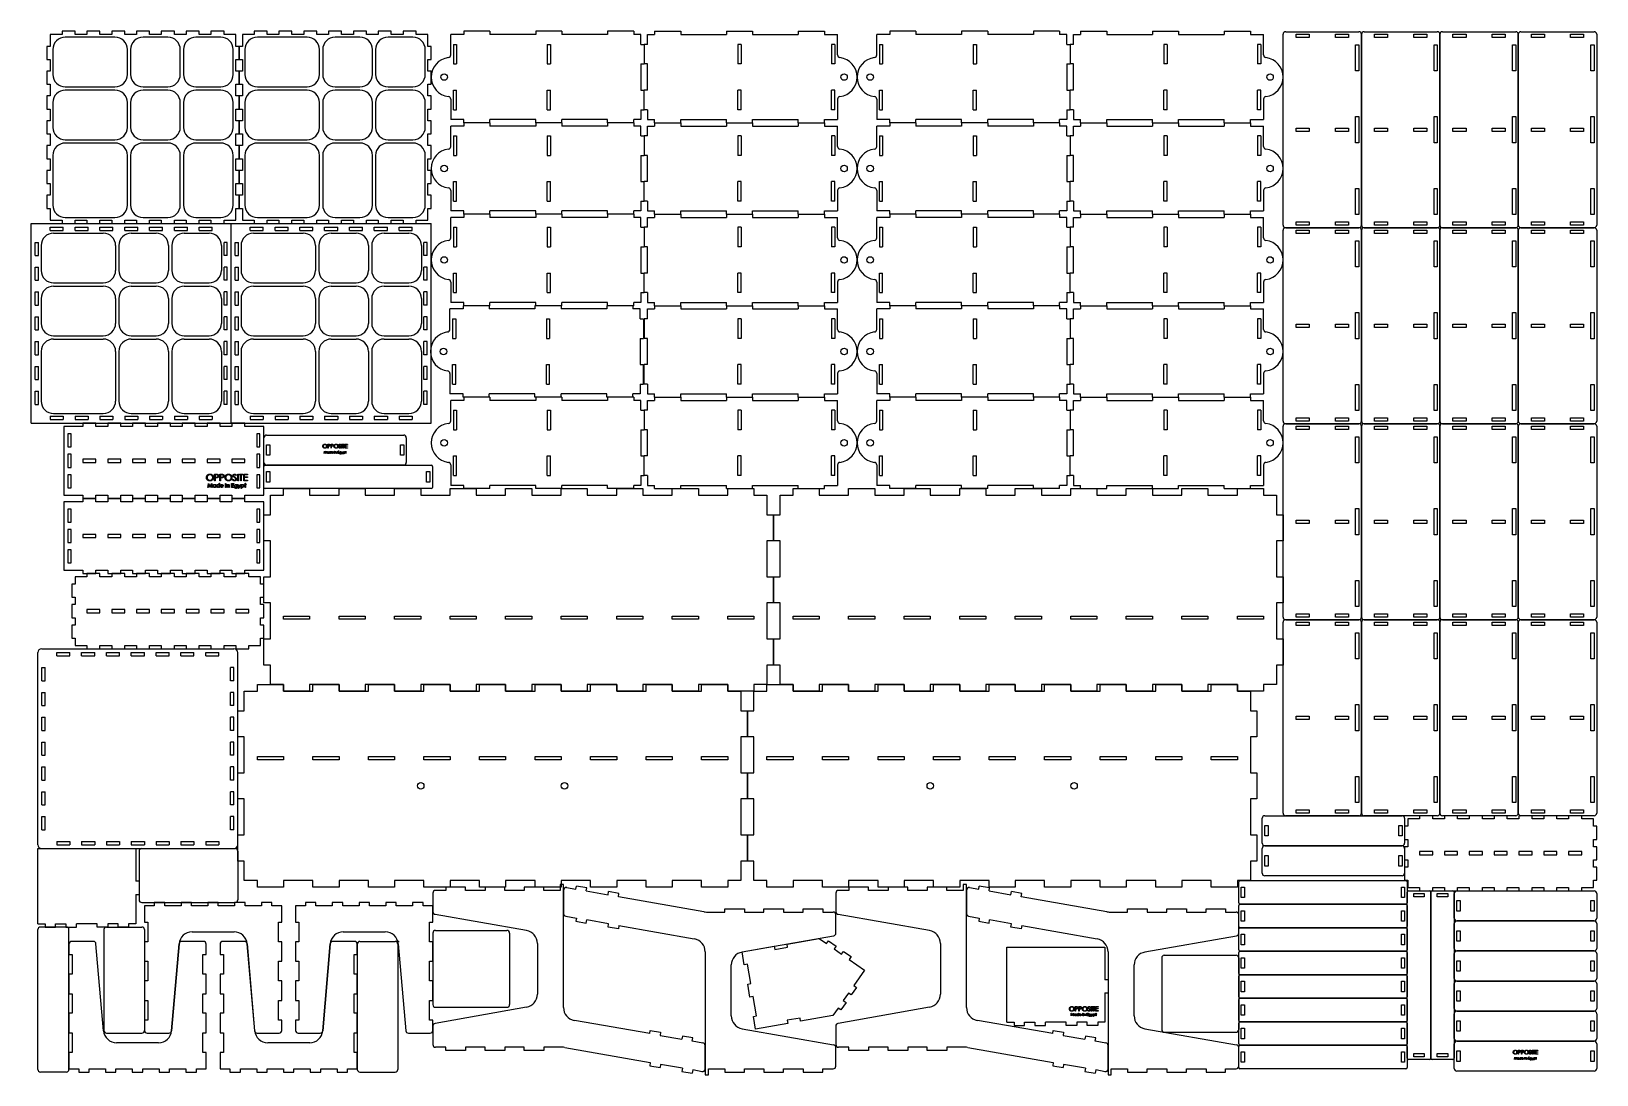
# Model space of a CAD drawing. Header units: millimetres. Extents: x 0 to 1198, y 2 to 800.
import ezdxf

# ---------------------------------------------------------------- set-up
doc = ezdxf.new("R2010")
doc.units = ezdxf.units.MM
doc.layers.add('SLD-0', color=179, linetype='Continuous')

# ---------------------------------------------------------------- blocks, each defined once
blk = doc.blocks.new('40- Side')
at = {"color": 179, "linetype": 'Continuous', "lineweight": 25}
for p, q in [((2, 60), (148, 60)), ((0, 2), (0, 58)), ((2, 50), (4.5, 50)), ((2, 40), (2, 50)), ((4.5, 50), (4.5, 40)), ((73.75, 50), (76.25, 50)), ((73.75, 40), (73.75, 50)), ((76.25, 50), (76.25, 40)), ((145.5, 50), (148, 50)), ((145.5, 40), (145.5, 50)), ((148, 50), (148, 40)), ((150, 58), (150, 2)), ((4.5, 40), (2, 40)), ((76.25, 40), (73.75, 40)), ((148, 40), (145.5, 40)), ((2, 10), (2, 20)), ((2, 20), (4.5, 20)), ((4.5, 20), (4.5, 10)), ((73.75, 10), (73.75, 20)), ((73.75, 20), (76.25, 20)), ((76.25, 20), (76.25, 10)), ((145.5, 10), (145.5, 20)), ((145.5, 20), (148, 20)), ((148, 20), (148, 10)), ((4.5, 10), (2, 10)), ((148, 0), (2, 0)), ((10, 4.5), (30, 4.5)), ((10, 2), (10, 4.5)), ((30, 2), (10, 2)), ((30, 4.5), (30, 2)), ((65, 4.5), (85, 4.5)), ((65, 2), (65, 4.5)), ((85, 2), (65, 2)), ((76.25, 10), (73.75, 10)), ((85, 4.5), (85, 2)), ((120, 4.5), (140, 4.5)), ((120, 2), (120, 4.5)), ((140, 2), (120, 2)), ((140, 4.5), (140, 2)), ((148, 10), (145.5, 10))]:
    blk.add_line(p, q, dxfattribs=at)
for centre, start, end in [((2, 58), 90, 180), ((148, 58), 0, 90), ((2, 2), 180, 270), ((148, 2), 270, 0)]:
    blk.add_arc(centre, 2, start, end, dxfattribs=at)
blk = doc.blocks.new('20- Bottom-75')
at = {"color": 179, "linetype": 'Continuous', "lineweight": 25}
for p, q in [((25, 67.5), (15, 67.5)), ((15, 51.88), (15, 67.5)), ((17, 60), (17, 45)), ((17, 60), (19.5, 60)), ((19.5, 60), (19.5, 45)), ((25, 70), (25, 67.5)), ((45, 70), (25, 70)), ((45, 70), (45, 67.5)), ((80, 67.5), (45, 67.5)), ((80, 70), (80, 67.5)), ((100, 70), (80, 70)), ((88.75, 60), (91.25, 60)), ((88.75, 60), (88.75, 45)), ((91.25, 60), (91.25, 45)), ((100, 70), (100, 67.5)), ((135, 67.5), (100, 67.5)), ((135, 70), (135, 67.5)), ((155, 70), (135, 70)), ((155, 70), (155, 67.5)), ((160.5, 67.5), (155, 67.5)), ((160.5, 60), (160.5, 67.5)), ((160.5, 60), (163, 60)), ((163, 60), (163, 45)), ((17, 45), (19.5, 45)), ((88.75, 45), (91.25, 45)), ((160.5, 45), (160.5, 25)), ((160.5, 45), (163, 45)), ((17, 25), (19.5, 25)), ((17, 10), (17, 25)), ((19.5, 10), (19.5, 25)), ((88.75, 25), (91.25, 25)), ((88.75, 10), (88.75, 25)), ((91.25, 10), (91.25, 25)), ((160.5, 25), (163, 25)), ((163, 10), (163, 25)), ((15, 18.12), (15, 2.5)), ((25, 2.5), (15, 2.5)), ((17, 10), (19.5, 10)), ((25, 0), (25, 2.5)), ((45, 0), (25, 0)), ((80, 2.5), (45, 2.5)), ((45, 0), (45, 2.5)), ((80, 0), (80, 2.5)), ((100, 0), (80, 0)), ((88.75, 10), (91.25, 10)), ((135, 2.5), (100, 2.5)), ((100, 0), (100, 2.5)), ((135, 0), (135, 2.5)), ((155, 0), (135, 0)), ((160.5, 2.5), (155, 2.5)), ((155, 0), (155, 2.5)), ((160.5, 10), (160.5, 2.5)), ((160.5, 10), (163, 10))]:
    blk.add_line(p, q, dxfattribs=at)
blk.add_circle((10, 35), 2.5, dxfattribs=at)
for centre, radius, start, end in [((15, 35), 15, 96.75633, 263.24367), ((13, 51.88), 2, 276.75633, 0), ((13, 18.12), 2, 0, 83.24367)]:
    blk.add_arc(centre, radius, start, end, dxfattribs=at)
blk = doc.blocks.new('3- Hold Sides')
at = {"color": 179, "linetype": 'Continuous', "lineweight": 25}
for p, q in [((0, 2), (0, 21)), ((2, 23), (107, 23)), ((2, 15.5), (4.5, 15.5)), ((2, 7.5), (2, 15.5)), ((4.5, 15.5), (4.5, 7.5)), ((104.5, 15.5), (107, 15.5)), ((104.5, 7.5), (104.5, 15.5)), ((107, 15.5), (107, 7.5)), ((109, 21), (109, 2)), ((4.5, 7.5), (2, 7.5)), ((107, 0), (2, 0)), ((107, 7.5), (104.5, 7.5))]:
    blk.add_line(p, q, dxfattribs=at)
for centre, start, end in [((2, 21), 90, 180), ((107, 21), 0, 90), ((2, 2), 180, 270), ((107, 2), 270, 0)]:
    blk.add_arc(centre, 2, start, end, dxfattribs=at)
blk = doc.blocks.new('40- Side-57')
at = {"color": 179, "linetype": 'Continuous', "lineweight": 25}
for p, q in [((0, 3), (0, 150)), ((3, 153), (150, 153)), ((14.5, 150), (24.5, 150)), ((14.5, 147.5), (14.5, 150)), ((14.5, 147.5), (24.5, 147.5)), ((24.5, 147.5), (24.5, 150)), ((33.5, 150), (43.5, 150)), ((33.5, 147.5), (33.5, 150)), ((33.5, 147.5), (43.5, 147.5)), ((43.5, 147.5), (43.5, 150)), ((52.5, 150), (62.5, 150)), ((52.5, 147.5), (52.5, 150)), ((52.5, 147.5), (62.5, 147.5)), ((62.5, 147.5), (62.5, 150)), ((71.5, 150), (81.5, 150)), ((71.5, 147.5), (71.5, 150)), ((71.5, 147.5), (81.5, 147.5)), ((81.5, 147.5), (81.5, 150)), ((90.5, 150), (100.5, 150)), ((90.5, 147.5), (90.5, 150)), ((90.5, 147.5), (100.5, 147.5)), ((100.5, 147.5), (100.5, 150)), ((109.5, 150), (119.5, 150)), ((109.5, 147.5), (109.5, 150)), ((109.5, 147.5), (119.5, 147.5)), ((119.5, 147.5), (119.5, 150)), ((128.5, 150), (138.5, 150)), ((128.5, 147.5), (128.5, 150)), ((128.5, 147.5), (138.5, 147.5)), ((138.5, 147.5), (138.5, 150)), ((153, 3), (153, 150)), ((3, 138.5), (5.5, 138.5)), ((3, 128.5), (3, 138.5)), ((5.5, 128.5), (5.5, 138.5)), ((150, 138.5), (147.5, 138.5)), ((147.5, 128.5), (147.5, 138.5)), ((150, 128.5), (150, 138.5)), ((3, 128.5), (5.5, 128.5)), ((150, 128.5), (147.5, 128.5)), ((3, 119.5), (5.5, 119.5)), ((3, 109.5), (3, 119.5)), ((3, 109.5), (5.5, 109.5)), ((5.5, 109.5), (5.5, 119.5)), ((150, 119.5), (147.5, 119.5)), ((147.5, 109.5), (147.5, 119.5)), ((150, 109.5), (147.5, 109.5)), ((150, 109.5), (150, 119.5)), ((3, 100.5), (5.5, 100.5)), ((3, 90.5), (3, 100.5)), ((5.5, 90.5), (5.5, 100.5)), ((150, 100.5), (147.5, 100.5)), ((147.5, 90.5), (147.5, 100.5)), ((150, 90.5), (150, 100.5)), ((3, 90.5), (5.5, 90.5)), ((150, 90.5), (147.5, 90.5)), ((3, 81.5), (5.5, 81.5)), ((3, 71.5), (3, 81.5)), ((5.5, 71.5), (5.5, 81.5)), ((150, 81.5), (147.5, 81.5)), ((147.5, 71.5), (147.5, 81.5)), ((150, 71.5), (150, 81.5)), ((3, 71.5), (5.5, 71.5)), ((3, 62.5), (5.5, 62.5)), ((3, 52.5), (3, 62.5)), ((5.5, 52.5), (5.5, 62.5)), ((150, 71.5), (147.5, 71.5)), ((150, 62.5), (147.5, 62.5)), ((147.5, 52.5), (147.5, 62.5)), ((150, 52.5), (150, 62.5)), ((3, 52.5), (5.5, 52.5)), ((150, 52.5), (147.5, 52.5)), ((3, 43.5), (5.5, 43.5)), ((3, 33.5), (3, 43.5)), ((5.5, 33.5), (5.5, 43.5)), ((150, 43.5), (147.5, 43.5)), ((147.5, 33.5), (147.5, 43.5)), ((150, 33.5), (150, 43.5)), ((3, 33.5), (5.5, 33.5)), ((3, 24.5), (5.5, 24.5)), ((3, 14.5), (3, 24.5)), ((5.5, 14.5), (5.5, 24.5)), ((150, 33.5), (147.5, 33.5)), ((150, 24.5), (147.5, 24.5)), ((147.5, 14.5), (147.5, 24.5)), ((150, 14.5), (150, 24.5)), ((3, 14.5), (5.5, 14.5)), ((150, 14.5), (147.5, 14.5)), ((3, 0), (150, 0)), ((14.5, 5.5), (24.5, 5.5)), ((14.5, 5.5), (14.5, 3)), ((14.5, 3), (24.5, 3)), ((24.5, 5.5), (24.5, 3)), ((33.5, 5.5), (43.5, 5.5)), ((33.5, 5.5), (33.5, 3)), ((33.5, 3), (43.5, 3)), ((43.5, 5.5), (43.5, 3)), ((52.5, 5.5), (62.5, 5.5)), ((52.5, 5.5), (52.5, 3)), ((52.5, 3), (62.5, 3)), ((62.5, 5.5), (62.5, 3)), ((71.5, 5.5), (81.5, 5.5)), ((71.5, 5.5), (71.5, 3)), ((71.5, 3), (81.5, 3)), ((81.5, 5.5), (81.5, 3)), ((90.5, 5.5), (100.5, 5.5)), ((90.5, 5.5), (90.5, 3)), ((90.5, 3), (100.5, 3)), ((100.5, 5.5), (100.5, 3)), ((109.5, 5.5), (119.5, 5.5)), ((109.5, 5.5), (109.5, 3)), ((109.5, 3), (119.5, 3)), ((119.5, 5.5), (119.5, 3)), ((128.5, 5.5), (138.5, 5.5)), ((128.5, 5.5), (128.5, 3)), ((128.5, 3), (138.5, 3)), ((138.5, 5.5), (138.5, 3))]:
    blk.add_line(p, q, dxfattribs=at)
for centre, start, end in [((3, 150), 90, 180), ((150, 150), 0, 90), ((3, 3), 180, 270), ((150, 3), 270, 0)]:
    blk.add_arc(centre, 3, start, end, dxfattribs=at)
blk = doc.blocks.new('1- Side1 opposite')
at = {"color": 179, "linetype": 'Continuous', "lineweight": 25}
for p, q in [((0, 55), (0, 2.5)), ((14.5, 55), (0, 55)), ((5.5, 49.4), (3, 49.4)), ((3, 49.4), (3, 39.4)), ((5.5, 39.4), (5.5, 49.4)), ((14.5, 57.5), (14.5, 55)), ((24.5, 57.5), (14.5, 57.5)), ((24.5, 55), (24.5, 57.5)), ((33.5, 55), (24.5, 55)), ((33.5, 57.5), (33.5, 55)), ((43.5, 57.5), (33.5, 57.5)), ((43.5, 55), (43.5, 57.5)), ((52.5, 55), (43.5, 55)), ((52.5, 57.5), (52.5, 55)), ((62.5, 57.5), (52.5, 57.5)), ((62.5, 55), (62.5, 57.5)), ((71.5, 55), (62.5, 55)), ((71.5, 57.5), (71.5, 55)), ((81.5, 57.5), (71.5, 57.5)), ((81.5, 55), (81.5, 57.5)), ((90.5, 55), (81.5, 55)), ((90.5, 57.5), (90.5, 55)), ((100.5, 57.5), (90.5, 57.5)), ((100.5, 55), (100.5, 57.5)), ((109.5, 55), (100.5, 55)), ((109.5, 57.5), (109.5, 55)), ((119.5, 57.5), (109.5, 57.5)), ((119.5, 55), (119.5, 57.5)), ((128.5, 55), (119.5, 55)), ((128.5, 57.5), (128.5, 55)), ((138.5, 57.5), (128.5, 57.5)), ((138.5, 55), (138.5, 57.5)), ((153, 55), (138.5, 55)), ((147.5, 49.4), (147.5, 39.4)), ((150, 49.4), (147.5, 49.4)), ((150, 39.4), (150, 49.4)), ((153, 2.5), (153, 55)), ((3, 39.4), (5.5, 39.4)), ((147.5, 39.4), (150, 39.4)), ((5.5, 33.8), (3, 33.8)), ((3, 33.8), (3, 23.8)), ((5.5, 23.8), (5.5, 33.8)), ((14.5, 30), (14.5, 27.5)), ((24.5, 30), (14.5, 30)), ((14.5, 27.5), (24.5, 27.5)), ((24.5, 27.5), (24.5, 30)), ((43.5, 30), (33.5, 30)), ((33.5, 30), (33.5, 27.5)), ((33.5, 27.5), (43.5, 27.5)), ((43.5, 27.5), (43.5, 30)), ((62.5, 30), (52.5, 30)), ((52.5, 30), (52.5, 27.5)), ((52.5, 27.5), (62.5, 27.5)), ((62.5, 27.5), (62.5, 30)), ((81.5, 30), (71.5, 30)), ((71.5, 30), (71.5, 27.5)), ((71.5, 27.5), (81.5, 27.5)), ((81.5, 27.5), (81.5, 30)), ((100.5, 30), (90.5, 30)), ((90.5, 30), (90.5, 27.5)), ((90.5, 27.5), (100.5, 27.5)), ((100.5, 27.5), (100.5, 30)), ((119.5, 30), (109.5, 30)), ((109.5, 30), (109.5, 27.5)), ((109.5, 27.5), (119.5, 27.5)), ((119.5, 27.5), (119.5, 30)), ((138.5, 30), (128.5, 30)), ((128.5, 30), (128.5, 27.5)), ((128.5, 27.5), (138.5, 27.5)), ((138.5, 27.5), (138.5, 30)), ((150, 33.8), (147.5, 33.8)), ((147.5, 33.8), (147.5, 23.8)), ((150, 23.8), (150, 33.8)), ((3, 23.8), (5.5, 23.8)), ((5.5, 18.1), (3, 18.1)), ((3, 18.1), (3, 8.1)), ((5.5, 8.1), (5.5, 18.1)), ((115.3, 18.5), (116.3, 18.5)), ((115.3, 13.5), (115.3, 18.5)), ((115.8, 13.5), (115.3, 13.5)), ((116.7, 18), (115.8, 18)), ((115.8, 18), (115.8, 16.3)), ((115.8, 16.3), (116.6, 16.3)), ((115.8, 15.8), (115.8, 13.5)), ((116.1, 15.8), (115.8, 15.8)), ((119.4, 18.5), (120.4, 18.5)), ((119.4, 13.5), (119.4, 18.5)), ((119.9, 13.5), (119.4, 13.5)), ((119.9, 18), (119.9, 16.3)), ((120.8, 18), (119.9, 18)), ((119.9, 16.3), (120.7, 16.3)), ((119.9, 15.8), (119.9, 13.5)), ((120.2, 15.8), (119.9, 15.8)), ((129, 14.5), (129.5, 14.7)), ((131.9, 17.8), (131.5, 17.5)), ((133, 18.5), (133.5, 18.5)), ((133, 13.5), (133, 18.5)), ((133.5, 13.5), (133, 13.5)), ((133.5, 18.5), (133.5, 13.5)), ((134.2, 18.5), (136.8, 18.5)), ((134.2, 18), (134.2, 18.5)), ((135.3, 18), (134.2, 18)), ((135.3, 13.5), (135.3, 18)), ((135.7, 13.5), (135.3, 13.5)), ((135.7, 18), (135.7, 13.5)), ((136.8, 18), (135.7, 18)), ((136.8, 18.5), (136.8, 18)), ((137.6, 18.5), (140.4, 18.5)), ((137.6, 13.5), (137.6, 18.5)), ((140.4, 13.5), (137.6, 13.5)), ((138, 18), (138, 16.5)), ((140.4, 18), (138, 18)), ((138, 16.5), (140.4, 16.5)), ((138, 16), (138, 14)), ((140.4, 16), (138, 16)), ((138, 14), (140.4, 14)), ((140.4, 18.5), (140.4, 18)), ((140.4, 16.5), (140.4, 16)), ((140.4, 14), (140.4, 13.5)), ((147.5, 23.8), (150, 23.8)), ((150, 18.1), (147.5, 18.1)), ((147.5, 18.1), (147.5, 8.1)), ((150, 8.1), (150, 18.1)), ((0, 2.5), (14.5, 2.5)), ((3, 8.1), (5.5, 8.1)), ((14.5, 2.5), (14.5, 0)), ((14.5, 0), (24.5, 0)), ((24.5, 2.5), (33.5, 2.5)), ((24.5, 0), (24.5, 2.5)), ((33.5, 2.5), (33.5, 0)), ((33.5, 0), (43.5, 0)), ((43.5, 2.5), (52.5, 2.5)), ((43.5, 0), (43.5, 2.5)), ((52.5, 2.5), (52.5, 0)), ((52.5, 0), (62.5, 0)), ((62.5, 2.5), (71.5, 2.5)), ((62.5, 0), (62.5, 2.5)), ((71.5, 2.5), (71.5, 0)), ((71.5, 0), (81.5, 0)), ((81.5, 2.5), (90.5, 2.5)), ((81.5, 0), (81.5, 2.5)), ((90.5, 2.5), (90.5, 0)), ((90.5, 0), (100.5, 0)), ((100.5, 2.5), (109.5, 2.5)), ((100.5, 0), (100.5, 2.5)), ((109.5, 2.5), (109.5, 0)), ((109.5, 0), (119.5, 0)), ((110.1, 8.5), (110.5, 11.5)), ((110.4, 8.5), (110.1, 8.5)), ((110.7, 10.7), (110.4, 8.5)), ((110.5, 11.5), (111.8, 9.1)), ((110.5, 11.5), (110.5, 11.5)), ((111.8, 8.5), (110.7, 10.7)), ((111.8, 9.1), (113, 11.5)), ((112.9, 10.7), (111.8, 8.5)), ((111.8, 8.5), (111.8, 8.5)), ((113.2, 8.5), (112.9, 10.7)), ((113, 11.5), (113.1, 11.5)), ((113.1, 11.5), (113.5, 8.5)), ((113.5, 8.5), (113.2, 8.5)), ((116, 10.7), (116.2, 10.7)), ((116, 10.3), (116, 10.7)), ((116, 8.5), (116, 8.9)), ((116.2, 8.5), (116, 8.5)), ((116.2, 10.7), (116.2, 8.5)), ((118.8, 11.6), (119.1, 11.6)), ((118.8, 10.3), (118.8, 11.6)), ((118.8, 8.5), (118.8, 8.9)), ((119.1, 8.5), (118.8, 8.5)), ((119.1, 11.6), (119.1, 8.5)), ((119.5, 2.5), (128.5, 2.5)), ((119.5, 0), (119.5, 2.5)), ((119.9, 9.8), (121.6, 9.8)), ((121.8, 9.6), (119.9, 9.6)), ((121.5, 9.2), (121.7, 9.1)), ((123.6, 11.5), (123.9, 11.5)), ((123.6, 8.5), (123.6, 11.5)), ((123.9, 8.5), (123.6, 8.5)), ((123.9, 11.5), (123.9, 8.5)), ((124.6, 10.7), (124.8, 10.7)), ((124.6, 8.5), (124.6, 10.7)), ((124.8, 8.5), (124.6, 8.5)), ((124.8, 10.7), (124.8, 10.3)), ((124.8, 9.3), (124.8, 8.5)), ((126.2, 8.5), (126.2, 9.6)), ((126.5, 8.5), (126.2, 8.5)), ((126.5, 9.6), (126.5, 8.5)), ((128.3, 11.5), (130, 11.5)), ((128.3, 8.5), (128.3, 11.5)), ((130, 8.5), (128.3, 8.5)), ((128.5, 2.5), (128.5, 0)), ((128.5, 0), (138.5, 0)), ((128.6, 11.2), (128.6, 10.3)), ((130, 11.2), (128.6, 11.2)), ((128.6, 10.3), (130, 10.3)), ((128.6, 10), (128.6, 8.8)), ((130, 10), (128.6, 10)), ((128.6, 8.8), (130, 8.8)), ((130, 11.5), (130, 11.2)), ((130, 10.3), (130, 10)), ((130, 8.8), (130, 8.5)), ((130.5, 8.4), (130.7, 8.4)), ((132.4, 10.7), (132.7, 10.7)), ((132.4, 10.3), (132.4, 10.7)), ((132.4, 8.8), (132.4, 8.9)), ((132.7, 10.7), (132.7, 9)), ((133.1, 10.7), (133.4, 10.7)), ((134, 8.7), (133.1, 10.7)), ((133.4, 10.7), (134.1, 9)), ((133.5, 7.7), (134, 8.7)), ((133.8, 7.7), (133.5, 7.7)), ((135.1, 10.7), (133.8, 7.7)), ((134.1, 9), (134.9, 10.7)), ((134.9, 10.7), (135.1, 10.7)), ((135.5, 10.7), (135.8, 10.7)), ((135.5, 7.7), (135.5, 10.7)), ((135.8, 7.7), (135.5, 7.7)), ((135.8, 10.7), (135.8, 10.3)), ((135.8, 8.9), (135.8, 7.7)), ((138.2, 10.5), (138.2, 10.7)), ((138.2, 10.7), (138.6, 10.7)), ((138.6, 10.5), (138.2, 10.5)), ((138.5, 2.5), (153, 2.5)), ((138.5, 0), (138.5, 2.5)), ((138.6, 11.6), (138.9, 11.6)), ((138.6, 10.7), (138.6, 11.6)), ((138.6, 8.5), (138.6, 10.5)), ((138.9, 8.5), (138.6, 8.5)), ((138.9, 11.6), (138.9, 10.7)), ((138.9, 10.7), (139.3, 10.7)), ((138.9, 10.5), (138.9, 8.5)), ((139.3, 10.5), (138.9, 10.5)), ((139.3, 10.7), (139.3, 10.5)), ((147.5, 8.1), (150, 8.1))]:
    blk.add_line(p, q, dxfattribs=at)
for points, knots in [([(109, 16), (109, 16.1), (109, 16.2), (109.1, 16.4), (109.1, 16.5), (109.1, 16.7), (109.2, 16.9), (109.2, 17), (109.3, 17.2), (109.4, 17.3), (109.5, 17.5), (109.6, 17.6), (109.7, 17.8), (109.8, 17.9), (109.9, 18), (110, 18.1), (110.2, 18.2), (110.3, 18.3), (110.5, 18.4), (110.6, 18.5), (110.8, 18.5), (111, 18.6), (111.1, 18.6), (111.3, 18.6), (111.5, 18.7), (111.6, 18.7), (111.6, 18.7)], [0, 0, 0, 0, 0.043209, 0.085873, 0.12812, 0.170152, 0.211918, 0.253753, 0.296006, 0.338443, 0.381015, 0.42282, 0.464089, 0.505126, 0.545975, 0.586985, 0.628339, 0.670084, 0.711992, 0.753039, 0.794049, 0.834886, 0.875498, 0.916547, 0.958004, 1, 1, 1, 1]), ([(111.7, 13.4), (111.6, 13.4), (111.4, 13.4), (111.1, 13.4), (110.9, 13.5), (110.7, 13.6), (110.4, 13.7), (110.2, 13.8), (110, 14), (109.8, 14.2), (109.6, 14.4), (109.5, 14.6), (109.3, 14.8), (109.2, 15), (109.1, 15.2), (109.1, 15.5), (109, 15.7), (109, 15.9), (109, 16)], [0, 0, 0, 0, 0.065819, 0.129747, 0.192072, 0.253459, 0.31457, 0.37628, 0.439026, 0.503267, 0.567493, 0.629705, 0.691, 0.751452, 0.812004, 0.87315, 0.935635, 1, 1, 1, 1]), ([(111.7, 18.1), (111.6, 18.1), (111.5, 18.1), (111.4, 18.1), (111.2, 18.1), (111.1, 18.1), (111, 18), (110.8, 18), (110.7, 17.9), (110.6, 17.9), (110.4, 17.8), (110.3, 17.7), (110.2, 17.6), (110.1, 17.5), (110, 17.4), (109.9, 17.3), (109.8, 17.2), (109.8, 17.1), (109.7, 17), (109.6, 16.8), (109.6, 16.7), (109.6, 16.6), (109.5, 16.4), (109.5, 16.3), (109.5, 16.2), (109.5, 16.1), (109.5, 16)], [0, 0, 0, 0, 0.042023, 0.083645, 0.124984, 0.166247, 0.207702, 0.249631, 0.291742, 0.334743, 0.37746, 0.419556, 0.461044, 0.502096, 0.542891, 0.583801, 0.624864, 0.666225, 0.707399, 0.748557, 0.789655, 0.83074, 0.87207, 0.913993, 0.956498, 1, 1, 1, 1]), ([(109.5, 16), (109.5, 15.9), (109.5, 15.8), (109.5, 15.6), (109.6, 15.4), (109.6, 15.2), (109.7, 15), (109.8, 14.8), (110, 14.7), (110.1, 14.5), (110.3, 14.4), (110.5, 14.3), (110.6, 14.1), (110.8, 14.1), (111, 14), (111.2, 13.9), (111.4, 13.9), (111.6, 13.9), (111.7, 13.9)], [0, 0, 0, 0, 0.064504, 0.126899, 0.187747, 0.24815, 0.308586, 0.369583, 0.431827, 0.49618, 0.560668, 0.623504, 0.68526, 0.746537, 0.808327, 0.870486, 0.934317, 1, 1, 1, 1]), ([(111.6, 18.7), (111.7, 18.7), (111.9, 18.6), (112.2, 18.6), (112.4, 18.6), (112.7, 18.5), (112.9, 18.4), (113.1, 18.2), (113.3, 18.1), (113.5, 17.9), (113.7, 17.7), (113.9, 17.5), (114, 17.3), (114.1, 17.1), (114.2, 16.8), (114.3, 16.6), (114.3, 16.3), (114.3, 16.1), (114.3, 16)], [0, 0, 0, 0, 0.06657, 0.130749, 0.193413, 0.254989, 0.316114, 0.377262, 0.439401, 0.502971, 0.566525, 0.628231, 0.689091, 0.749345, 0.81017, 0.87161, 0.934869, 1, 1, 1, 1]), ([(113.8, 16), (113.8, 16.1), (113.8, 16.2), (113.8, 16.3), (113.8, 16.5), (113.8, 16.6), (113.7, 16.7), (113.7, 16.9), (113.6, 17), (113.6, 17.1), (113.5, 17.2), (113.4, 17.3), (113.3, 17.4), (113.2, 17.5), (113.1, 17.6), (113, 17.7), (112.9, 17.8), (112.8, 17.9), (112.6, 17.9), (112.5, 18), (112.4, 18), (112.2, 18.1), (112.1, 18.1), (111.9, 18.1), (111.8, 18.1), (111.7, 18.1), (111.7, 18.1)], [0, 0, 0, 0, 0.0429151, 0.08513, 0.1264733, 0.167453, 0.2079763, 0.2482494, 0.28875, 0.3296699, 0.3705373, 0.4111286, 0.4518189, 0.4924059, 0.5334859, 0.5752631, 0.6174406, 0.6606717, 0.7039402, 0.7468675, 0.7890793, 0.831104, 0.873238, 0.9151658, 0.9573807, 1, 1, 1, 1]), ([(114.3, 16), (114.3, 15.9), (114.3, 15.8), (114.3, 15.5), (114.2, 15.3), (114.1, 15), (114, 14.8), (113.9, 14.6), (113.7, 14.4), (113.5, 14.2), (113.3, 14), (113.1, 13.8), (112.9, 13.7), (112.7, 13.6), (112.5, 13.5), (112.2, 13.4), (111.9, 13.4), (111.8, 13.4), (111.7, 13.4)], [0, 0, 0, 0, 0.065227, 0.128569, 0.19032, 0.251378, 0.312388, 0.373789, 0.436431, 0.500567, 0.564687, 0.627136, 0.688455, 0.749246, 0.810155, 0.871671, 0.934773, 1, 1, 1, 1]), ([(111.7, 13.9), (111.7, 13.9), (111.8, 13.9), (112, 13.9), (112.1, 14), (112.2, 14), (112.4, 14), (112.5, 14.1), (112.6, 14.1), (112.8, 14.2), (112.9, 14.3), (113, 14.3), (113.1, 14.4), (113.2, 14.5), (113.3, 14.6), (113.4, 14.7), (113.5, 14.8), (113.6, 15), (113.6, 15.1), (113.7, 15.2), (113.7, 15.3), (113.8, 15.5), (113.8, 15.6), (113.8, 15.7), (113.8, 15.9), (113.8, 16), (113.8, 16)], [0, 0, 0, 0, 0.043633, 0.086538, 0.129177, 0.171436, 0.213416, 0.255266, 0.297369, 0.339941, 0.382347, 0.423953, 0.464871, 0.505572, 0.546003, 0.586568, 0.627065, 0.668271, 0.709549, 0.750428, 0.791096, 0.832027, 0.873136, 0.914611, 0.956956, 1, 1, 1, 1]), ([(117.4, 15.9), (117.4, 15.9), (117.3, 15.9), (117.2, 15.9), (117.1, 15.9), (116.9, 15.9), (116.7, 15.8), (116.6, 15.8), (116.3, 15.8), (116.2, 15.8), (116.1, 15.8)], [0, 0, 0, 0, 0.075173, 0.164746, 0.268017, 0.385912, 0.517789, 0.663691, 0.824413, 1, 1, 1, 1]), ([(116.3, 18.5), (116.4, 18.5), (116.5, 18.5), (116.7, 18.5), (116.9, 18.5), (117, 18.5), (117.1, 18.5), (117.3, 18.5), (117.4, 18.5), (117.4, 18.5), (117.4, 18.5)], [0, 0, 0, 0, 0.1769558, 0.3390551, 0.4863182, 0.6187809, 0.7356188, 0.8387425, 0.9264571, 1, 1, 1, 1]), ([(116.6, 16.3), (116.7, 16.3), (116.8, 16.3), (116.9, 16.3), (117, 16.4), (117.1, 16.4), (117.2, 16.4), (117.3, 16.4), (117.4, 16.4), (117.4, 16.4), (117.5, 16.5), (117.6, 16.5), (117.7, 16.6), (117.8, 16.7), (117.9, 16.8), (117.9, 16.9), (117.9, 17.1), (117.9, 17.1), (117.9, 17.2)], [0, 0, 0, 0, 0.072538, 0.140034, 0.202496, 0.260575, 0.313228, 0.361583, 0.404878, 0.444127, 0.5164, 0.586507, 0.655085, 0.724384, 0.793974, 0.861638, 0.930111, 1, 1, 1, 1]), ([(117.9, 17.2), (117.9, 17.2), (117.9, 17.3), (117.9, 17.4), (117.9, 17.5), (117.8, 17.6), (117.7, 17.7), (117.6, 17.8), (117.5, 17.9), (117.5, 17.9), (117.4, 18), (117.3, 18), (117.2, 18), (117.1, 18), (117, 18), (116.9, 18), (116.8, 18), (116.7, 18), (116.7, 18)], [0, 0, 0, 0, 0.070044, 0.139238, 0.208197, 0.279173, 0.349987, 0.418354, 0.48761, 0.557411, 0.59533, 0.637964, 0.685913, 0.738185, 0.796103, 0.858517, 0.926658, 1, 1, 1, 1]), ([(117.4, 18.5), (117.5, 18.4), (117.5, 18.4), (117.6, 18.4), (117.7, 18.3), (117.8, 18.3), (117.9, 18.2), (118, 18.2), (118.1, 18.1), (118.1, 18), (118.2, 17.9), (118.2, 17.8), (118.3, 17.7), (118.3, 17.6), (118.4, 17.5), (118.4, 17.4), (118.4, 17.3), (118.4, 17.2), (118.4, 17.2)], [0, 0, 0, 0, 0.062481, 0.12349, 0.183411, 0.243153, 0.302127, 0.36171, 0.421842, 0.482932, 0.544552, 0.605681, 0.66768, 0.729984, 0.794551, 0.860346, 0.928907, 1, 1, 1, 1]), ([(118.4, 17.2), (118.4, 17.1), (118.4, 17.1), (118.4, 16.9), (118.4, 16.8), (118.3, 16.7), (118.3, 16.6), (118.3, 16.5), (118.2, 16.4), (118.1, 16.4), (118.1, 16.3), (118, 16.2), (117.9, 16.1), (117.8, 16.1), (117.7, 16), (117.6, 16), (117.5, 15.9), (117.4, 15.9), (117.4, 15.9)], [0, 0, 0, 0, 0.070119, 0.137192, 0.202016, 0.264631, 0.326117, 0.38601, 0.445812, 0.505298, 0.564633, 0.624283, 0.683902, 0.743953, 0.805388, 0.868388, 0.933084, 1, 1, 1, 1]), ([(121.5, 15.9), (121.5, 15.9), (121.4, 15.9), (121.3, 15.9), (121.2, 15.9), (121, 15.9), (120.8, 15.8), (120.7, 15.8), (120.4, 15.8), (120.3, 15.8), (120.2, 15.8)], [0, 0, 0, 0, 0.075173, 0.164746, 0.268017, 0.385912, 0.517789, 0.663691, 0.824413, 1, 1, 1, 1]), ([(120.4, 18.5), (120.5, 18.5), (120.6, 18.5), (120.8, 18.5), (121, 18.5), (121.1, 18.5), (121.2, 18.5), (121.4, 18.5), (121.5, 18.5), (121.5, 18.5), (121.5, 18.5)], [0, 0, 0, 0, 0.1769558, 0.3390551, 0.4863182, 0.6187809, 0.7356188, 0.8387425, 0.9264571, 1, 1, 1, 1]), ([(120.7, 16.3), (120.8, 16.3), (120.9, 16.3), (121, 16.3), (121.1, 16.4), (121.2, 16.4), (121.3, 16.4), (121.4, 16.4), (121.5, 16.4), (121.5, 16.4), (121.6, 16.5), (121.7, 16.5), (121.8, 16.6), (121.9, 16.7), (122, 16.8), (122, 16.9), (122, 17.1), (122.1, 17.1), (122.1, 17.2)], [0, 0, 0, 0, 0.072538, 0.140034, 0.202496, 0.260575, 0.313228, 0.361583, 0.404878, 0.444127, 0.5164, 0.586507, 0.655085, 0.724384, 0.793974, 0.861638, 0.930111, 1, 1, 1, 1]), ([(122.1, 17.2), (122.1, 17.2), (122, 17.3), (122, 17.4), (122, 17.5), (121.9, 17.6), (121.8, 17.7), (121.8, 17.8), (121.7, 17.9), (121.6, 17.9), (121.5, 18), (121.4, 18), (121.3, 18), (121.2, 18), (121.1, 18), (121, 18), (120.9, 18), (120.8, 18), (120.8, 18)], [0, 0, 0, 0, 0.070044, 0.139238, 0.208197, 0.279173, 0.349987, 0.418354, 0.48761, 0.557411, 0.59533, 0.637964, 0.685913, 0.738185, 0.796103, 0.858517, 0.926658, 1, 1, 1, 1]), ([(121.5, 18.5), (121.6, 18.4), (121.6, 18.4), (121.7, 18.4), (121.8, 18.3), (121.9, 18.3), (122, 18.2), (122.1, 18.2), (122.2, 18.1), (122.2, 18), (122.3, 17.9), (122.4, 17.8), (122.4, 17.7), (122.4, 17.6), (122.5, 17.5), (122.5, 17.4), (122.5, 17.3), (122.5, 17.2), (122.5, 17.2)], [0, 0, 0, 0, 0.062481, 0.12349, 0.183411, 0.243153, 0.302127, 0.36171, 0.421842, 0.482932, 0.544552, 0.605681, 0.66768, 0.729984, 0.794551, 0.860346, 0.928907, 1, 1, 1, 1]), ([(122.5, 17.2), (122.5, 17.1), (122.5, 17.1), (122.5, 16.9), (122.5, 16.8), (122.4, 16.7), (122.4, 16.6), (122.4, 16.5), (122.3, 16.4), (122.2, 16.4), (122.2, 16.3), (122.1, 16.2), (122, 16.1), (121.9, 16.1), (121.8, 16), (121.7, 16), (121.6, 15.9), (121.5, 15.9), (121.5, 15.9)], [0, 0, 0, 0, 0.070119, 0.137192, 0.202016, 0.264631, 0.326117, 0.38601, 0.445812, 0.505298, 0.564633, 0.624283, 0.683902, 0.743953, 0.805388, 0.868388, 0.933084, 1, 1, 1, 1]), ([(123.3, 16), (123.3, 16.1), (123.3, 16.2), (123.3, 16.4), (123.3, 16.5), (123.4, 16.7), (123.4, 16.9), (123.5, 17), (123.5, 17.2), (123.6, 17.3), (123.7, 17.5), (123.8, 17.6), (123.9, 17.8), (124, 17.9), (124.2, 18), (124.3, 18.1), (124.4, 18.2), (124.6, 18.3), (124.7, 18.4), (124.9, 18.5), (125, 18.5), (125.2, 18.6), (125.4, 18.6), (125.5, 18.6), (125.7, 18.7), (125.8, 18.7), (125.9, 18.7)], [0, 0, 0, 0, 0.043209, 0.085873, 0.12812, 0.170152, 0.211918, 0.253753, 0.296006, 0.338443, 0.381015, 0.42282, 0.464089, 0.505126, 0.545975, 0.586985, 0.628339, 0.670084, 0.711992, 0.753039, 0.794049, 0.834886, 0.875498, 0.916547, 0.958004, 1, 1, 1, 1]), ([(125.9, 13.4), (125.8, 13.4), (125.6, 13.4), (125.4, 13.4), (125.1, 13.5), (124.9, 13.6), (124.7, 13.7), (124.4, 13.8), (124.2, 14), (124, 14.2), (123.9, 14.4), (123.7, 14.6), (123.6, 14.8), (123.5, 15), (123.4, 15.2), (123.3, 15.5), (123.3, 15.7), (123.3, 15.9), (123.3, 16)], [0, 0, 0, 0, 0.065819, 0.129747, 0.192072, 0.253459, 0.31457, 0.37628, 0.439026, 0.503267, 0.567493, 0.629705, 0.691, 0.751452, 0.812004, 0.87315, 0.935635, 1, 1, 1, 1]), ([(125.9, 18.1), (125.8, 18.1), (125.7, 18.1), (125.6, 18.1), (125.5, 18.1), (125.3, 18.1), (125.2, 18), (125.1, 18), (124.9, 17.9), (124.8, 17.9), (124.7, 17.8), (124.6, 17.7), (124.5, 17.6), (124.3, 17.5), (124.3, 17.4), (124.2, 17.3), (124.1, 17.2), (124, 17.1), (123.9, 17), (123.9, 16.8), (123.8, 16.7), (123.8, 16.6), (123.8, 16.4), (123.7, 16.3), (123.7, 16.2), (123.7, 16.1), (123.7, 16)], [0, 0, 0, 0, 0.042023, 0.083645, 0.124984, 0.166247, 0.207702, 0.249631, 0.291742, 0.334743, 0.37746, 0.419556, 0.461044, 0.502096, 0.542891, 0.583801, 0.624864, 0.666225, 0.707399, 0.748557, 0.789655, 0.83074, 0.87207, 0.913993, 0.956498, 1, 1, 1, 1]), ([(123.7, 16), (123.7, 15.9), (123.7, 15.8), (123.8, 15.6), (123.8, 15.4), (123.9, 15.2), (124, 15), (124.1, 14.8), (124.2, 14.7), (124.4, 14.5), (124.5, 14.4), (124.7, 14.3), (124.9, 14.1), (125.1, 14.1), (125.3, 14), (125.5, 13.9), (125.7, 13.9), (125.8, 13.9), (125.9, 13.9)], [0, 0, 0, 0, 0.064504, 0.126899, 0.187747, 0.24815, 0.308586, 0.369583, 0.431827, 0.49618, 0.560668, 0.623504, 0.68526, 0.746537, 0.808327, 0.870486, 0.934317, 1, 1, 1, 1]), ([(125.9, 18.7), (126, 18.7), (126.1, 18.6), (126.4, 18.6), (126.7, 18.6), (126.9, 18.5), (127.1, 18.4), (127.4, 18.2), (127.6, 18.1), (127.8, 17.9), (127.9, 17.7), (128.1, 17.5), (128.2, 17.3), (128.3, 17.1), (128.4, 16.8), (128.5, 16.6), (128.5, 16.3), (128.5, 16.1), (128.5, 16)], [0, 0, 0, 0, 0.06657, 0.130749, 0.193413, 0.254989, 0.316114, 0.377262, 0.439401, 0.502971, 0.566525, 0.628231, 0.689091, 0.749345, 0.81017, 0.87161, 0.934869, 1, 1, 1, 1]), ([(128.1, 16), (128.1, 16.1), (128.1, 16.2), (128.1, 16.3), (128, 16.5), (128, 16.6), (128, 16.7), (127.9, 16.9), (127.9, 17), (127.8, 17.1), (127.7, 17.2), (127.6, 17.3), (127.5, 17.4), (127.4, 17.5), (127.3, 17.6), (127.2, 17.7), (127.1, 17.8), (127, 17.9), (126.9, 17.9), (126.7, 18), (126.6, 18), (126.5, 18.1), (126.3, 18.1), (126.2, 18.1), (126, 18.1), (125.9, 18.1), (125.9, 18.1)], [0, 0, 0, 0, 0.042915, 0.08513, 0.126473, 0.167453, 0.207976, 0.248249, 0.28875, 0.32967, 0.370537, 0.411129, 0.451819, 0.492406, 0.533486, 0.575263, 0.617441, 0.660672, 0.70394, 0.746868, 0.789079, 0.831104, 0.873238, 0.915166, 0.957381, 1, 1, 1, 1]), ([(128.5, 16), (128.5, 15.9), (128.5, 15.8), (128.5, 15.5), (128.4, 15.3), (128.3, 15), (128.2, 14.8), (128.1, 14.6), (127.9, 14.4), (127.8, 14.2), (127.6, 14), (127.4, 13.8), (127.1, 13.7), (126.9, 13.6), (126.7, 13.5), (126.4, 13.4), (126.2, 13.4), (126, 13.4), (125.9, 13.4)], [0, 0, 0, 0, 0.065227, 0.128569, 0.19032, 0.251378, 0.312388, 0.373789, 0.436431, 0.500567, 0.564687, 0.627136, 0.688455, 0.749246, 0.810155, 0.871671, 0.934773, 1, 1, 1, 1]), ([(125.9, 13.9), (125.9, 13.9), (126, 13.9), (126.2, 13.9), (126.3, 14), (126.5, 14), (126.6, 14), (126.7, 14.1), (126.9, 14.1), (127, 14.2), (127.1, 14.3), (127.2, 14.3), (127.3, 14.4), (127.5, 14.5), (127.5, 14.6), (127.6, 14.7), (127.7, 14.8), (127.8, 15), (127.9, 15.1), (127.9, 15.2), (128, 15.3), (128, 15.5), (128, 15.6), (128.1, 15.7), (128.1, 15.9), (128.1, 16), (128.1, 16)], [0, 0, 0, 0, 0.043633, 0.086538, 0.129177, 0.171436, 0.213416, 0.255266, 0.297369, 0.339941, 0.382347, 0.423953, 0.464871, 0.505572, 0.546003, 0.586568, 0.627065, 0.668271, 0.709549, 0.750428, 0.791096, 0.832027, 0.873136, 0.914611, 0.956956, 1, 1, 1, 1]), ([(130.6, 13.4), (130.5, 13.4), (130.4, 13.4), (130.3, 13.4), (130.2, 13.4), (130.1, 13.5), (130, 13.5), (129.9, 13.5), (129.8, 13.6), (129.7, 13.7), (129.6, 13.7), (129.5, 13.8), (129.5, 13.9), (129.4, 14), (129.3, 14.1), (129.2, 14.2), (129.1, 14.4), (129.1, 14.4), (129, 14.5)], [0, 0, 0, 0, 0.057208, 0.113696, 0.169178, 0.224159, 0.27872, 0.333794, 0.389241, 0.445822, 0.503704, 0.564294, 0.627975, 0.695038, 0.765373, 0.839611, 0.917538, 1, 1, 1, 1]), ([(129.4, 17.5), (129.4, 17.5), (129.4, 17.6), (129.4, 17.8), (129.4, 17.9), (129.5, 18.1), (129.6, 18.2), (129.7, 18.3), (129.8, 18.4), (130, 18.5), (130.1, 18.6), (130.3, 18.6), (130.4, 18.6), (130.5, 18.7), (130.6, 18.7)], [0, 0, 0, 0, 0.083785, 0.16578, 0.24628, 0.327461, 0.408797, 0.489715, 0.571376, 0.655523, 0.741019, 0.826547, 0.911989, 1, 1, 1, 1]), ([(129.6, 16.7), (129.6, 16.8), (129.6, 16.8), (129.5, 16.9), (129.5, 17), (129.4, 17.1), (129.4, 17.2), (129.4, 17.3), (129.4, 17.4), (129.4, 17.5), (129.4, 17.5)], [0, 0, 0, 0, 0.133507, 0.262559, 0.388264, 0.512667, 0.633722, 0.755394, 0.877553, 1, 1, 1, 1]), ([(129.5, 14.7), (129.5, 14.7), (129.6, 14.6), (129.7, 14.4), (129.8, 14.2), (130, 14.1), (130.1, 14), (130.3, 14), (130.4, 13.9), (130.5, 13.9), (130.6, 13.9)], [0, 0, 0, 0, 0.1590043, 0.3046461, 0.4385469, 0.5623223, 0.6774325, 0.7868974, 0.8936109, 1, 1, 1, 1]), ([(130.5, 16), (130.4, 16.1), (130.3, 16.2), (130.2, 16.3), (130, 16.4), (129.9, 16.5), (129.8, 16.5), (129.8, 16.6), (129.7, 16.7), (129.7, 16.7), (129.6, 16.7)], [0, 0, 0, 0, 0.181535, 0.347082, 0.495568, 0.628357, 0.74552, 0.845831, 0.930782, 1, 1, 1, 1]), ([(130.5, 18.1), (130.5, 18.1), (130.4, 18.1), (130.2, 18.1), (130.1, 18), (130, 18), (129.9, 17.9), (129.9, 17.8), (129.8, 17.6), (129.8, 17.6), (129.8, 17.5)], [0, 0, 0, 0, 0.143073, 0.275903, 0.402371, 0.528414, 0.650356, 0.765895, 0.880774, 1, 1, 1, 1]), ([(129.8, 17.5), (129.8, 17.5), (129.8, 17.4), (129.8, 17.4), (129.8, 17.3), (129.9, 17.2), (129.9, 17.1), (130, 17), (130.1, 16.9), (130.1, 16.9), (130.1, 16.9)], [0, 0, 0, 0, 0.107285, 0.214746, 0.322939, 0.434116, 0.553412, 0.686073, 0.834256, 1, 1, 1, 1]), ([(130.1, 16.9), (130.1, 16.9), (130.2, 16.8), (130.2, 16.8), (130.3, 16.7), (130.4, 16.7), (130.5, 16.6), (130.6, 16.5), (130.7, 16.5), (130.8, 16.4), (130.8, 16.4)], [0, 0, 0, 0, 0.0525943, 0.124952, 0.2180939, 0.3335024, 0.4687892, 0.6249376, 0.801683, 1, 1, 1, 1]), ([(131.5, 17.5), (131.5, 17.5), (131.4, 17.6), (131.4, 17.7), (131.3, 17.8), (131.2, 17.8), (131.2, 17.9), (131.1, 17.9), (131.1, 18), (131, 18), (130.9, 18.1), (130.8, 18.1), (130.7, 18.1), (130.6, 18.1), (130.5, 18.1)], [0, 0, 0, 0, 0.098469, 0.189629, 0.274184, 0.352183, 0.423199, 0.488551, 0.548473, 0.60144, 0.701198, 0.799592, 0.898545, 1, 1, 1, 1]), ([(131.4, 15.3), (131.3, 15.3), (131.3, 15.3), (131.2, 15.4), (131.1, 15.5), (131, 15.6), (130.9, 15.7), (130.8, 15.8), (130.6, 15.9), (130.5, 16), (130.5, 16)], [0, 0, 0, 0, 0.090279, 0.18953, 0.299198, 0.418926, 0.548376, 0.688136, 0.839084, 1, 1, 1, 1]), ([(130.6, 18.7), (130.7, 18.7), (130.8, 18.6), (130.9, 18.6), (131.1, 18.6), (131.2, 18.5), (131.3, 18.4), (131.4, 18.4), (131.5, 18.3), (131.6, 18.2), (131.7, 18.1), (131.8, 18), (131.8, 17.9), (131.9, 17.8), (131.9, 17.8)], [0, 0, 0, 0, 0.107233, 0.213252, 0.31883, 0.426794, 0.483646, 0.543604, 0.608308, 0.677127, 0.750686, 0.828713, 0.91219, 1, 1, 1, 1]), ([(130.6, 13.9), (130.6, 13.9), (130.7, 13.9), (130.8, 13.9), (130.9, 14), (131.1, 14), (131.2, 14.1), (131.3, 14.2), (131.4, 14.2), (131.4, 14.3), (131.5, 14.4), (131.5, 14.5), (131.5, 14.7), (131.5, 14.7), (131.5, 14.8)], [0, 0, 0, 0, 0.0912636, 0.1809303, 0.2700882, 0.3601561, 0.4483425, 0.5326658, 0.6138337, 0.6939815, 0.772716, 0.8493352, 0.9239673, 1, 1, 1, 1]), ([(132, 14.8), (132, 14.7), (132, 14.6), (132, 14.5), (131.9, 14.4), (131.9, 14.2), (131.8, 14.1), (131.8, 14), (131.7, 13.9), (131.6, 13.8), (131.5, 13.7), (131.4, 13.6), (131.2, 13.6), (131.1, 13.5), (131, 13.5), (130.8, 13.4), (130.7, 13.4), (130.6, 13.4), (130.6, 13.4)], [0, 0, 0, 0, 0.061484, 0.121775, 0.18092, 0.240256, 0.300114, 0.361146, 0.423501, 0.488669, 0.553954, 0.617581, 0.680238, 0.742187, 0.804663, 0.868259, 0.93302, 1, 1, 1, 1]), ([(130.8, 16.4), (130.9, 16.3), (131, 16.3), (131.1, 16.1), (131.3, 16), (131.4, 15.9), (131.5, 15.8), (131.6, 15.7), (131.7, 15.6), (131.8, 15.5), (131.8, 15.3), (131.9, 15.1), (132, 14.9), (132, 14.8), (132, 14.8)], [0, 0, 0, 0, 0.096972, 0.187773, 0.272396, 0.351321, 0.424335, 0.491909, 0.554233, 0.611268, 0.716348, 0.81454, 0.908495, 1, 1, 1, 1]), ([(131.5, 14.8), (131.5, 14.8), (131.5, 14.9), (131.5, 15), (131.4, 15.1), (131.4, 15.2), (131.4, 15.3)], [0, 0, 0, 0, 0.234723, 0.477158, 0.728556, 1, 1, 1, 1]), ([(113.9, 9.6), (113.9, 9.7), (113.9, 9.7), (113.9, 9.9), (114, 10), (114, 10.1), (114, 10.2), (114.1, 10.3), (114.2, 10.3), (114.3, 10.4), (114.3, 10.5), (114.4, 10.6), (114.5, 10.6), (114.6, 10.7), (114.7, 10.7), (114.8, 10.7), (115, 10.8), (115, 10.8), (115.1, 10.8)], [0, 0, 0, 0, 0.063775, 0.126079, 0.186904, 0.247574, 0.308003, 0.369132, 0.432033, 0.496791, 0.561611, 0.624914, 0.686726, 0.748079, 0.809582, 0.871631, 0.934886, 1, 1, 1, 1]), ([(115.1, 8.5), (115, 8.5), (114.9, 8.5), (114.8, 8.5), (114.7, 8.5), (114.6, 8.6), (114.5, 8.6), (114.4, 8.7), (114.3, 8.7), (114.3, 8.8), (114.2, 8.9), (114.1, 9), (114, 9.1), (114, 9.2), (114, 9.3), (113.9, 9.4), (113.9, 9.5), (113.9, 9.6), (113.9, 9.6)], [0, 0, 0, 0, 0.06462, 0.127433, 0.189004, 0.24993, 0.310668, 0.372329, 0.434939, 0.499576, 0.564191, 0.626735, 0.688109, 0.749294, 0.810331, 0.871901, 0.935046, 1, 1, 1, 1]), ([(115.1, 10.5), (115, 10.5), (115, 10.5), (114.8, 10.5), (114.7, 10.4), (114.6, 10.4), (114.5, 10.3), (114.4, 10.2), (114.4, 10.2), (114.3, 10.1), (114.3, 10), (114.2, 9.9), (114.2, 9.7), (114.2, 9.7), (114.2, 9.6)], [0, 0, 0, 0, 0.0859205, 0.1695934, 0.2524755, 0.3362445, 0.4195045, 0.5020359, 0.5847746, 0.6698465, 0.7541849, 0.8366582, 0.9180097, 1, 1, 1, 1]), ([(114.2, 9.6), (114.2, 9.6), (114.2, 9.5), (114.2, 9.4), (114.3, 9.3), (114.3, 9.2), (114.4, 9.1), (114.4, 9), (114.5, 8.9), (114.6, 8.9), (114.7, 8.8), (114.8, 8.8), (115, 8.8), (115, 8.8), (115.1, 8.8)], [0, 0, 0, 0, 0.081589, 0.162859, 0.245484, 0.330807, 0.416493, 0.499893, 0.583048, 0.667158, 0.751312, 0.833785, 0.916256, 1, 1, 1, 1]), ([(115.1, 10.8), (115.1, 10.8), (115.2, 10.8), (115.3, 10.7), (115.5, 10.7), (115.6, 10.7), (115.7, 10.6), (115.8, 10.5), (115.9, 10.4), (115.9, 10.4), (116, 10.3)], [0, 0, 0, 0, 0.1298621, 0.2546535, 0.3760146, 0.4952553, 0.6147977, 0.7381056, 0.8651963, 1, 1, 1, 1]), ([(116, 9.6), (116, 9.7), (116, 9.7), (115.9, 9.8), (115.9, 9.9), (115.9, 10), (115.9, 10), (115.8, 10.1), (115.8, 10.2), (115.7, 10.2), (115.6, 10.3), (115.6, 10.4), (115.5, 10.4), (115.4, 10.4), (115.3, 10.5), (115.3, 10.5), (115.2, 10.5), (115.1, 10.5), (115.1, 10.5)], [0, 0, 0, 0, 0.065634, 0.129188, 0.191219, 0.251913, 0.312507, 0.373494, 0.435152, 0.498741, 0.562095, 0.624187, 0.685476, 0.746097, 0.807612, 0.869967, 0.933951, 1, 1, 1, 1]), ([(115.1, 8.8), (115.1, 8.8), (115.2, 8.8), (115.3, 8.8), (115.4, 8.8), (115.5, 8.9), (115.6, 8.9), (115.7, 9), (115.8, 9.1), (115.8, 9.2), (115.9, 9.3), (115.9, 9.4), (116, 9.5), (116, 9.6), (116, 9.6)], [0, 0, 0, 0, 0.084802, 0.168664, 0.252552, 0.33824, 0.423103, 0.505556, 0.586176, 0.667136, 0.748499, 0.830452, 0.913456, 1, 1, 1, 1]), ([(116, 8.9), (115.9, 8.9), (115.9, 8.8), (115.8, 8.7), (115.7, 8.6), (115.6, 8.6), (115.4, 8.5), (115.3, 8.5), (115.2, 8.5), (115.1, 8.5), (115.1, 8.5)], [0, 0, 0, 0, 0.134298, 0.262085, 0.38627, 0.507165, 0.6273, 0.748145, 0.87237, 1, 1, 1, 1]), ([(116.8, 9.6), (116.8, 9.7), (116.8, 9.7), (116.8, 9.9), (116.8, 10), (116.8, 10.1), (116.9, 10.2), (117, 10.3), (117, 10.3), (117.1, 10.4), (117.2, 10.5), (117.3, 10.6), (117.4, 10.6), (117.5, 10.7), (117.6, 10.7), (117.7, 10.7), (117.8, 10.8), (117.9, 10.8), (117.9, 10.8)], [0, 0, 0, 0, 0.063775, 0.126079, 0.186904, 0.247574, 0.308003, 0.369132, 0.432033, 0.496791, 0.561611, 0.624914, 0.686726, 0.748079, 0.809582, 0.871631, 0.934886, 1, 1, 1, 1]), ([(117.9, 8.5), (117.9, 8.5), (117.8, 8.5), (117.7, 8.5), (117.6, 8.5), (117.5, 8.6), (117.4, 8.6), (117.3, 8.7), (117.2, 8.7), (117.1, 8.8), (117, 8.9), (117, 9), (116.9, 9.1), (116.8, 9.2), (116.8, 9.3), (116.8, 9.4), (116.8, 9.5), (116.8, 9.6), (116.8, 9.6)], [0, 0, 0, 0, 0.06462, 0.127433, 0.189004, 0.24993, 0.310668, 0.372329, 0.434939, 0.499576, 0.564191, 0.626735, 0.688109, 0.749294, 0.810331, 0.871901, 0.935046, 1, 1, 1, 1]), ([(117.9, 10.5), (117.9, 10.5), (117.8, 10.5), (117.7, 10.5), (117.6, 10.4), (117.5, 10.4), (117.4, 10.3), (117.3, 10.2), (117.2, 10.2), (117.2, 10.1), (117.1, 10), (117.1, 9.9), (117, 9.7), (117, 9.7), (117, 9.6)], [0, 0, 0, 0, 0.0859205, 0.1695934, 0.2524755, 0.3362445, 0.4195045, 0.5020359, 0.5847746, 0.6698465, 0.7541849, 0.8366582, 0.9180097, 1, 1, 1, 1]), ([(117, 9.6), (117, 9.6), (117, 9.5), (117.1, 9.4), (117.1, 9.3), (117.2, 9.2), (117.2, 9.1), (117.3, 9), (117.4, 8.9), (117.5, 8.9), (117.6, 8.8), (117.7, 8.8), (117.8, 8.8), (117.9, 8.8), (117.9, 8.8)], [0, 0, 0, 0, 0.081589, 0.162859, 0.245484, 0.330807, 0.416493, 0.499893, 0.583048, 0.667158, 0.751312, 0.833785, 0.916256, 1, 1, 1, 1]), ([(117.9, 10.8), (118, 10.8), (118, 10.8), (118.2, 10.7), (118.3, 10.7), (118.4, 10.6), (118.5, 10.6), (118.6, 10.5), (118.7, 10.4), (118.8, 10.3), (118.8, 10.3)], [0, 0, 0, 0, 0.128884, 0.252985, 0.37421, 0.494102, 0.614753, 0.738511, 0.866243, 1, 1, 1, 1]), ([(118.8, 9.6), (118.8, 9.7), (118.8, 9.7), (118.8, 9.8), (118.8, 9.9), (118.7, 10), (118.7, 10), (118.7, 10.1), (118.6, 10.2), (118.5, 10.2), (118.5, 10.3), (118.4, 10.4), (118.3, 10.4), (118.3, 10.4), (118.2, 10.5), (118.1, 10.5), (118, 10.5), (117.9, 10.5), (117.9, 10.5)], [0, 0, 0, 0, 0.065634, 0.129188, 0.191219, 0.251913, 0.312507, 0.373494, 0.435152, 0.498741, 0.562095, 0.624187, 0.685476, 0.746097, 0.807612, 0.869967, 0.933951, 1, 1, 1, 1]), ([(117.9, 8.8), (118, 8.8), (118, 8.8), (118.1, 8.8), (118.3, 8.8), (118.4, 8.9), (118.5, 8.9), (118.6, 9), (118.6, 9.1), (118.7, 9.2), (118.7, 9.3), (118.8, 9.4), (118.8, 9.5), (118.8, 9.6), (118.8, 9.6)], [0, 0, 0, 0, 0.084802, 0.168664, 0.252552, 0.33824, 0.423103, 0.505556, 0.586176, 0.667136, 0.748499, 0.830452, 0.913456, 1, 1, 1, 1]), ([(118.8, 8.9), (118.8, 8.9), (118.7, 8.8), (118.6, 8.7), (118.5, 8.6), (118.4, 8.6), (118.3, 8.5), (118.2, 8.5), (118, 8.5), (117.9, 8.5), (117.9, 8.5)], [0, 0, 0, 0, 0.134298, 0.262085, 0.38627, 0.507165, 0.6273, 0.748145, 0.87237, 1, 1, 1, 1]), ([(119.6, 9.6), (119.6, 9.7), (119.6, 9.7), (119.6, 9.8), (119.6, 9.9), (119.7, 10), (119.7, 10.1), (119.8, 10.2), (119.8, 10.3), (119.8, 10.3), (119.9, 10.4)], [0, 0, 0, 0, 0.128045, 0.253768, 0.377428, 0.500551, 0.623296, 0.746578, 0.872348, 1, 1, 1, 1]), ([(120.7, 8.5), (120.7, 8.5), (120.6, 8.5), (120.5, 8.5), (120.4, 8.5), (120.3, 8.6), (120.2, 8.6), (120.1, 8.7), (120, 8.8), (119.9, 8.8), (119.8, 8.9), (119.8, 9), (119.7, 9.1), (119.7, 9.2), (119.6, 9.3), (119.6, 9.4), (119.6, 9.5), (119.6, 9.6), (119.6, 9.6)], [0, 0, 0, 0, 0.071579, 0.139629, 0.204797, 0.268135, 0.329814, 0.391301, 0.453434, 0.516552, 0.579631, 0.641119, 0.701294, 0.76081, 0.819932, 0.87892, 0.938983, 1, 1, 1, 1]), ([(119.9, 10.4), (119.9, 10.4), (119.9, 10.4), (120, 10.5), (120.1, 10.6), (120.2, 10.7), (120.3, 10.7), (120.5, 10.7), (120.6, 10.8), (120.7, 10.8), (120.7, 10.8)], [0, 0, 0, 0, 0.128835, 0.253589, 0.374643, 0.49534, 0.616325, 0.739759, 0.866842, 1, 1, 1, 1]), ([(120.2, 10.3), (120.2, 10.3), (120.1, 10.2), (120.1, 10.2), (120, 10.2), (120, 10.1), (120, 10), (120, 10), (119.9, 9.9), (119.9, 9.9), (119.9, 9.8)], [0, 0, 0, 0, 0.109984, 0.22258, 0.3385, 0.458709, 0.585535, 0.717518, 0.854667, 1, 1, 1, 1]), ([(119.9, 9.6), (119.9, 9.5), (119.9, 9.5), (119.9, 9.4), (119.9, 9.3), (119.9, 9.2), (120, 9.2), (120, 9.1), (120.1, 9), (120.1, 9), (120.2, 8.9), (120.2, 8.9), (120.3, 8.8), (120.4, 8.8), (120.4, 8.8), (120.5, 8.8), (120.6, 8.8), (120.7, 8.8), (120.7, 8.8)], [0, 0, 0, 0, 0.0683846, 0.1344756, 0.1983911, 0.2607535, 0.3218292, 0.3830372, 0.4446531, 0.507398, 0.5698252, 0.6307776, 0.6909287, 0.7509451, 0.8110495, 0.8723309, 0.9350041, 1, 1, 1, 1]), ([(120.7, 10.5), (120.7, 10.5), (120.7, 10.5), (120.6, 10.5), (120.5, 10.5), (120.4, 10.4), (120.4, 10.4), (120.3, 10.4), (120.2, 10.3), (120.2, 10.3), (120.2, 10.3)], [0, 0, 0, 0, 0.131092, 0.259141, 0.384162, 0.505992, 0.629098, 0.750669, 0.874039, 1, 1, 1, 1]), ([(120.7, 10.8), (120.8, 10.8), (120.9, 10.8), (121, 10.7), (121.1, 10.7), (121.2, 10.7), (121.3, 10.6), (121.4, 10.5), (121.5, 10.4), (121.6, 10.4), (121.6, 10.3)], [0, 0, 0, 0, 0.13204, 0.259033, 0.38188, 0.502258, 0.622752, 0.744743, 0.870109, 1, 1, 1, 1]), ([(121.6, 9.8), (121.6, 9.9), (121.5, 9.9), (121.5, 10), (121.5, 10.1), (121.4, 10.2), (121.3, 10.3), (121.3, 10.3), (121.2, 10.4), (121.1, 10.4), (121, 10.4), (120.9, 10.5), (120.8, 10.5), (120.8, 10.5), (120.7, 10.5)], [0, 0, 0, 0, 0.09624, 0.185231, 0.267501, 0.3444, 0.419595, 0.496891, 0.576638, 0.660268, 0.745387, 0.83004, 0.914474, 1, 1, 1, 1]), ([(120.7, 8.8), (120.7, 8.8), (120.8, 8.8), (120.8, 8.8), (120.9, 8.8), (121, 8.8), (121.1, 8.8), (121.1, 8.9), (121.2, 8.9), (121.3, 8.9), (121.3, 9), (121.4, 9.1), (121.4, 9.1), (121.5, 9.2), (121.5, 9.2)], [0, 0, 0, 0, 0.082592, 0.163879, 0.245659, 0.327726, 0.40861, 0.485749, 0.559169, 0.630268, 0.705306, 0.792065, 0.889796, 1, 1, 1, 1]), ([(121.7, 9.1), (121.7, 9.1), (121.7, 9), (121.6, 8.9), (121.5, 8.8), (121.5, 8.8), (121.4, 8.7), (121.3, 8.6), (121.2, 8.6), (121.1, 8.6), (121, 8.5), (120.9, 8.5), (120.8, 8.5), (120.8, 8.5), (120.7, 8.5)], [0, 0, 0, 0, 0.09337, 0.181661, 0.265874, 0.346355, 0.4246, 0.501903, 0.579992, 0.658443, 0.738672, 0.821894, 0.908801, 1, 1, 1, 1]), ([(121.6, 10.3), (121.6, 10.3), (121.7, 10.3), (121.7, 10.2), (121.7, 10.1), (121.8, 10), (121.8, 9.9), (121.8, 9.8), (121.8, 9.7), (121.8, 9.6), (121.8, 9.6)], [0, 0, 0, 0, 0.1185218, 0.2362548, 0.3561744, 0.4772497, 0.6015399, 0.7296184, 0.8621583, 1, 1, 1, 1]), ([(124.8, 10.3), (124.9, 10.4), (124.9, 10.4), (125, 10.5), (125.1, 10.6), (125.2, 10.7), (125.3, 10.7), (125.4, 10.7), (125.6, 10.8), (125.6, 10.8), (125.7, 10.8)], [0, 0, 0, 0, 0.140976, 0.273569, 0.398988, 0.51993, 0.63811, 0.756589, 0.87686, 1, 1, 1, 1]), ([(124.9, 9.9), (124.9, 9.9), (124.9, 9.9), (124.9, 9.8), (124.9, 9.7), (124.8, 9.7), (124.8, 9.6), (124.8, 9.5), (124.8, 9.4), (124.8, 9.4), (124.8, 9.3)], [0, 0, 0, 0, 0.076995, 0.167615, 0.271052, 0.38946, 0.520843, 0.666399, 0.826094, 1, 1, 1, 1]), ([(125.6, 10.5), (125.6, 10.5), (125.6, 10.5), (125.5, 10.5), (125.4, 10.5), (125.4, 10.4), (125.3, 10.4), (125.3, 10.4), (125.2, 10.4), (125.2, 10.3), (125.1, 10.3), (125.1, 10.2), (125, 10.2), (125, 10.1), (125, 10.1), (124.9, 10), (124.9, 10), (124.9, 9.9), (124.9, 9.9)], [0, 0, 0, 0, 0.063986, 0.126627, 0.188984, 0.25023, 0.312351, 0.374574, 0.438148, 0.50292, 0.567974, 0.630771, 0.692935, 0.754398, 0.815218, 0.876117, 0.938015, 1, 1, 1, 1]), ([(126.2, 10.1), (126.2, 10.1), (126.2, 10.2), (126.1, 10.2), (126.1, 10.3), (126, 10.4), (125.9, 10.4), (125.8, 10.5), (125.7, 10.5), (125.7, 10.5), (125.6, 10.5)], [0, 0, 0, 0, 0.13552, 0.260833, 0.378476, 0.493178, 0.609281, 0.729981, 0.859261, 1, 1, 1, 1]), ([(125.7, 10.8), (125.7, 10.8), (125.8, 10.8), (125.9, 10.7), (126, 10.7), (126.1, 10.6), (126.2, 10.6), (126.3, 10.5), (126.4, 10.4), (126.4, 10.3), (126.4, 10.2), (126.4, 10.2), (126.5, 10.1), (126.5, 10), (126.5, 9.9), (126.5, 9.9), (126.5, 9.8), (126.5, 9.7), (126.5, 9.6)], [0, 0, 0, 0, 0.07724, 0.151178, 0.223488, 0.295543, 0.366976, 0.437131, 0.507044, 0.57856, 0.616614, 0.658756, 0.704491, 0.754803, 0.809332, 0.868274, 0.932073, 1, 1, 1, 1]), ([(126.2, 9.6), (126.2, 9.6), (126.2, 9.6), (126.2, 9.7), (126.2, 9.8), (126.2, 9.9), (126.2, 9.9), (126.2, 10), (126.2, 10), (126.2, 10), (126.2, 10.1)], [0, 0, 0, 0, 0.17885, 0.34211, 0.489826, 0.623254, 0.74008, 0.841483, 0.928908, 1, 1, 1, 1]), ([(130.4, 9.6), (130.4, 9.7), (130.4, 9.7), (130.4, 9.8), (130.4, 9.9), (130.5, 9.9), (130.5, 10), (130.5, 10.1), (130.5, 10.1), (130.6, 10.2), (130.6, 10.3), (130.7, 10.3), (130.7, 10.4), (130.7, 10.4), (130.8, 10.5), (130.9, 10.5), (130.9, 10.6), (131, 10.6), (131.1, 10.6), (131.1, 10.7), (131.2, 10.7), (131.3, 10.7), (131.3, 10.7), (131.4, 10.8), (131.5, 10.8), (131.5, 10.8), (131.5, 10.8)], [0, 0, 0, 0, 0.042034, 0.083905, 0.125069, 0.166158, 0.20721, 0.248491, 0.289878, 0.33217, 0.374476, 0.416225, 0.45761, 0.499073, 0.540553, 0.582249, 0.62455, 0.667433, 0.710323, 0.752467, 0.794065, 0.835216, 0.876228, 0.917446, 0.958643, 1, 1, 1, 1]), ([(131.5, 8.5), (131.5, 8.5), (131.5, 8.5), (131.4, 8.5), (131.3, 8.5), (131.2, 8.6), (131.2, 8.6), (131.1, 8.6), (131, 8.6), (131, 8.7), (130.9, 8.7), (130.8, 8.8), (130.8, 8.8), (130.7, 8.9), (130.7, 8.9), (130.6, 9), (130.6, 9), (130.6, 9.1), (130.5, 9.1), (130.5, 9.2), (130.5, 9.3), (130.5, 9.3), (130.4, 9.4), (130.4, 9.5), (130.4, 9.6), (130.4, 9.6), (130.4, 9.6)], [0, 0, 0, 0, 0.042865, 0.085222, 0.127202, 0.169025, 0.210882, 0.252963, 0.295628, 0.338553, 0.381463, 0.423582, 0.465066, 0.506312, 0.54704, 0.587676, 0.628675, 0.669946, 0.711036, 0.751996, 0.792673, 0.833446, 0.874191, 0.915494, 0.957478, 1, 1, 1, 1]), ([(131.6, 7.7), (131.5, 7.7), (131.4, 7.7), (131.3, 7.7), (131.2, 7.7), (131.1, 7.8), (131, 7.8), (130.9, 7.9), (130.8, 7.9), (130.7, 8), (130.6, 8.1), (130.6, 8.1), (130.5, 8.3), (130.5, 8.3), (130.5, 8.4)], [0, 0, 0, 0, 0.0964914, 0.1884737, 0.2768399, 0.3621366, 0.4434368, 0.5201655, 0.5927097, 0.6629173, 0.7354188, 0.814881, 0.9030606, 1, 1, 1, 1]), ([(131.6, 10.5), (131.5, 10.5), (131.5, 10.5), (131.3, 10.5), (131.2, 10.4), (131.1, 10.4), (131, 10.3), (130.9, 10.2), (130.9, 10.2), (130.8, 10.1), (130.7, 10), (130.7, 9.8), (130.7, 9.7), (130.7, 9.7), (130.7, 9.6)], [0, 0, 0, 0, 0.0855189, 0.1693093, 0.2522179, 0.3367565, 0.4205955, 0.5027411, 0.5848036, 0.6682685, 0.7518231, 0.8336286, 0.9162198, 1, 1, 1, 1]), ([(130.7, 9.6), (130.7, 9.6), (130.7, 9.5), (130.7, 9.5), (130.7, 9.4), (130.7, 9.3), (130.8, 9.2), (130.8, 9.2), (130.9, 9.1), (130.9, 9), (131, 9), (131.1, 8.9), (131.1, 8.9), (131.2, 8.9), (131.3, 8.8), (131.4, 8.8), (131.5, 8.8), (131.5, 8.8), (131.6, 8.8)], [0, 0, 0, 0, 0.064983, 0.127803, 0.189056, 0.248395, 0.307691, 0.366977, 0.42734, 0.488795, 0.550674, 0.612045, 0.673369, 0.73493, 0.79781, 0.862892, 0.930095, 1, 1, 1, 1]), ([(130.7, 8.4), (130.7, 8.3), (130.8, 8.3), (130.9, 8.2), (131, 8.1), (131.1, 8.1), (131.2, 8), (131.3, 8), (131.4, 8), (131.5, 8), (131.5, 8)], [0, 0, 0, 0, 0.1247165, 0.2438054, 0.3600615, 0.475112, 0.5935251, 0.7193502, 0.8538548, 1, 1, 1, 1]), ([(131.5, 10.8), (131.6, 10.8), (131.7, 10.8), (131.8, 10.7), (131.9, 10.7), (132, 10.7), (132.1, 10.6), (132.2, 10.5), (132.3, 10.4), (132.4, 10.4), (132.4, 10.3)], [0, 0, 0, 0, 0.120911, 0.238762, 0.354755, 0.470359, 0.589144, 0.716329, 0.852445, 1, 1, 1, 1]), ([(132.4, 8.9), (132.4, 8.9), (132.3, 8.9), (132.2, 8.8), (132.1, 8.7), (132, 8.6), (131.9, 8.6), (131.8, 8.6), (131.7, 8.5), (131.6, 8.5), (131.5, 8.5)], [0, 0, 0, 0, 0.126561, 0.250895, 0.374719, 0.499826, 0.624964, 0.749039, 0.87318, 1, 1, 1, 1]), ([(131.5, 8), (131.6, 8), (131.7, 8), (131.8, 8), (131.9, 8), (132, 8.1), (132.1, 8.1), (132.2, 8.2), (132.3, 8.2), (132.3, 8.3), (132.4, 8.4), (132.4, 8.4), (132.4, 8.5), (132.4, 8.5), (132.4, 8.6), (132.4, 8.7), (132.4, 8.8), (132.4, 8.8), (132.4, 8.8)], [0, 0, 0, 0, 0.098171, 0.189264, 0.274463, 0.355023, 0.43092, 0.501086, 0.566608, 0.629721, 0.662711, 0.698766, 0.738611, 0.782581, 0.830409, 0.882578, 0.939229, 1, 1, 1, 1]), ([(132.4, 9.6), (132.4, 9.7), (132.4, 9.8), (132.4, 9.9), (132.4, 10), (132.3, 10.1), (132.3, 10.2), (132.2, 10.2), (132.1, 10.3), (132, 10.4), (131.9, 10.4), (131.8, 10.5), (131.7, 10.5), (131.6, 10.5), (131.6, 10.5)], [0, 0, 0, 0, 0.0892428, 0.1743491, 0.2576131, 0.3395274, 0.4209974, 0.5015791, 0.5825418, 0.6661327, 0.7500491, 0.8327429, 0.9156474, 1, 1, 1, 1]), ([(131.6, 8.8), (131.6, 8.8), (131.6, 8.8), (131.7, 8.8), (131.8, 8.8), (131.9, 8.9), (132, 8.9), (132.1, 8.9), (132.1, 9), (132.2, 9), (132.2, 9.1), (132.3, 9.2), (132.3, 9.2), (132.4, 9.3), (132.4, 9.4), (132.4, 9.5), (132.4, 9.5), (132.4, 9.6), (132.4, 9.6)], [0, 0, 0, 0, 0.0701215, 0.1371218, 0.2014871, 0.2637651, 0.3245601, 0.3847389, 0.4449046, 0.5052319, 0.565494, 0.6250997, 0.6843497, 0.7438828, 0.8046082, 0.8672389, 0.9320943, 1, 1, 1, 1]), ([(132.6, 8.3), (132.6, 8.3), (132.6, 8.2), (132.5, 8.2), (132.5, 8.1), (132.5, 8), (132.4, 8), (132.4, 7.9), (132.3, 7.9), (132.2, 7.8), (132.2, 7.8), (132.1, 7.8), (132, 7.7), (131.9, 7.7), (131.8, 7.7), (131.8, 7.7), (131.7, 7.7), (131.6, 7.7), (131.6, 7.7)], [0, 0, 0, 0, 0.061371, 0.120906, 0.179424, 0.237607, 0.295938, 0.354218, 0.413537, 0.474087, 0.535121, 0.596988, 0.66002, 0.724277, 0.790012, 0.857748, 0.927829, 1, 1, 1, 1]), ([(132.7, 9), (132.7, 8.9), (132.7, 8.9), (132.7, 8.8), (132.7, 8.7), (132.7, 8.6), (132.7, 8.5), (132.6, 8.4), (132.6, 8.4), (132.6, 8.3), (132.6, 8.3)], [0, 0, 0, 0, 0.163445, 0.315489, 0.456291, 0.585864, 0.705429, 0.813371, 0.911718, 1, 1, 1, 1]), ([(135.8, 10.3), (135.8, 10.4), (135.8, 10.4), (135.9, 10.5), (136, 10.6), (136.2, 10.7), (136.3, 10.7), (136.4, 10.7), (136.5, 10.8), (136.6, 10.8), (136.6, 10.8)], [0, 0, 0, 0, 0.13536, 0.263045, 0.386061, 0.505771, 0.625178, 0.746148, 0.870538, 1, 1, 1, 1]), ([(136.6, 10.5), (136.6, 10.5), (136.6, 10.5), (136.5, 10.5), (136.4, 10.5), (136.3, 10.4), (136.2, 10.4), (136.2, 10.4), (136.1, 10.3), (136, 10.2), (136, 10.2), (135.9, 10.1), (135.9, 10), (135.8, 10), (135.8, 9.9), (135.8, 9.8), (135.8, 9.7), (135.8, 9.7), (135.8, 9.6)], [0, 0, 0, 0, 0.0660441, 0.1300237, 0.1923741, 0.2538843, 0.3148961, 0.3758058, 0.4382422, 0.5015913, 0.5648808, 0.6265333, 0.6875158, 0.7481059, 0.8087955, 0.8708215, 0.9343711, 1, 1, 1, 1]), ([(135.8, 9.6), (135.8, 9.6), (135.8, 9.5), (135.8, 9.4), (135.8, 9.3), (135.9, 9.2), (135.9, 9.1), (136, 9), (136.1, 8.9), (136.2, 8.9), (136.3, 8.8), (136.4, 8.8), (136.5, 8.8), (136.6, 8.8), (136.7, 8.8)], [0, 0, 0, 0, 0.08644, 0.169344, 0.251061, 0.332326, 0.413189, 0.494299, 0.576654, 0.661785, 0.747765, 0.831967, 0.915299, 1, 1, 1, 1]), ([(136.7, 8.5), (136.6, 8.5), (136.5, 8.5), (136.4, 8.5), (136.3, 8.5), (136.2, 8.6), (136.1, 8.7), (136, 8.7), (135.9, 8.8), (135.8, 8.9), (135.8, 8.9)], [0, 0, 0, 0, 0.126841, 0.250548, 0.37123, 0.492116, 0.613401, 0.737997, 0.866132, 1, 1, 1, 1]), ([(136.6, 10.8), (136.7, 10.8), (136.8, 10.8), (136.9, 10.7), (137, 10.7), (137.1, 10.7), (137.2, 10.6), (137.3, 10.6), (137.4, 10.5), (137.5, 10.4), (137.5, 10.3), (137.6, 10.3), (137.7, 10.2), (137.7, 10.1), (137.8, 10), (137.8, 9.9), (137.8, 9.7), (137.8, 9.7), (137.8, 9.6)], [0, 0, 0, 0, 0.065081, 0.128636, 0.190653, 0.252125, 0.313446, 0.375227, 0.438498, 0.503285, 0.56801, 0.630879, 0.692154, 0.752552, 0.813191, 0.873985, 0.936258, 1, 1, 1, 1]), ([(137.5, 9.6), (137.5, 9.7), (137.5, 9.7), (137.5, 9.9), (137.5, 10), (137.4, 10.1), (137.4, 10.2), (137.3, 10.2), (137.2, 10.3), (137.1, 10.4), (137, 10.4), (136.9, 10.5), (136.8, 10.5), (136.7, 10.5), (136.6, 10.5)], [0, 0, 0, 0, 0.081994, 0.163349, 0.245826, 0.330367, 0.415198, 0.497941, 0.580476, 0.66374, 0.747513, 0.830399, 0.914076, 1, 1, 1, 1]), ([(137.8, 9.6), (137.8, 9.6), (137.8, 9.5), (137.8, 9.4), (137.8, 9.3), (137.7, 9.2), (137.7, 9.1), (137.6, 9), (137.5, 8.9), (137.5, 8.8), (137.4, 8.7), (137.3, 8.7), (137.2, 8.6), (137.1, 8.6), (137, 8.5), (136.9, 8.5), (136.8, 8.5), (136.7, 8.5), (136.7, 8.5)], [0, 0, 0, 0, 0.064921, 0.128034, 0.189574, 0.25058, 0.311733, 0.37325, 0.435763, 0.500346, 0.564949, 0.627528, 0.689157, 0.749865, 0.81076, 0.8723, 0.935413, 1, 1, 1, 1]), ([(136.7, 8.8), (136.7, 8.8), (136.8, 8.8), (136.9, 8.8), (137, 8.8), (137.1, 8.9), (137.2, 8.9), (137.3, 9), (137.3, 9.1), (137.4, 9.2), (137.5, 9.3), (137.5, 9.4), (137.5, 9.5), (137.5, 9.6), (137.5, 9.6)], [0, 0, 0, 0, 0.08342, 0.165574, 0.248159, 0.332033, 0.416257, 0.499525, 0.583039, 0.668596, 0.754035, 0.83692, 0.9183, 1, 1, 1, 1])]:
    blk.add_open_spline(points, degree=3, knots=knots, dxfattribs=at)
blk = doc.blocks.new('2- Side')
at = {"color": 179, "linetype": 'Continuous', "lineweight": 25}
for p, q in [((121.3, 206.7), (119.8, 198.5)), ((141.2, 208.3), (123.2, 208.3)), ((143.2, 206), (141.9, 198.9)), ((117.4, 198.9), (116, 191)), ((119.8, 198.5), (117.4, 198.9)), ((141.9, 198.9), (144.4, 198.5)), ((143, 190.6), (144.4, 198.5)), ((115.5, 173.9), (118.4, 190.6)), ((116, 191), (118.4, 190.6)), ((140.6, 191), (137.6, 174.3)), ((140.6, 191), (143, 190.6)), ((111.6, 166.4), (113, 174.3)), ((113, 174.3), (115.5, 173.9)), ((137.6, 174.3), (140.1, 173.9)), ((138.7, 166), (140.1, 173.9)), ((114.1, 166), (103.9, 108.3)), ((114.1, 166), (111.6, 166.4)), ((124.7, 100.9), (136.2, 166.4)), ((136.2, 166.4), (138.7, 166)), ((0, 100), (0, 97.5)), ((94.1, 100), (0, 100)), ((0, 97.5), (4.5, 97.5)), ((4.5, 97.5), (4.5, 85)), ((124.5, 99.1), (124.5, 85)), ((2, 85), (2, 70)), ((4.5, 85), (2, 85)), ((124.5, 85), (127, 85)), ((127, 85), (127, 70)), ((45, 80), (84, 80)), ((2, 70), (4.5, 70)), ((4.5, 70), (4.5, 55)), ((35.1, 71.7), (22.8, 1.7)), ((93.9, 71.7), (106.2, 1.7)), ((127, 70), (124.5, 70)), ((124.5, 70), (124.5, 55)), ((2, 55), (2, 40)), ((4.5, 55), (2, 55)), ((124.5, 55), (127, 55)), ((127, 55), (127, 40)), ((2, 40), (4.5, 40)), ((4.5, 40), (4.5, 25)), ((127, 40), (124.5, 40)), ((124.5, 40), (124.5, 25)), ((2, 25), (2, 10)), ((4.5, 25), (2, 25)), ((124.5, 25), (127, 25)), ((127, 25), (127, 10)), ((2, 10), (4.5, 10)), ((4.5, 10), (4.5, 2)), ((6.5, 0), (20.8, 0)), ((127, 10), (124.5, 10)), ((124.5, 10), (124.5, 2)), ((108.2, 0), (122.5, 0))]:
    blk.add_line(p, q, dxfattribs=at)
for centre, radius, start, end in [((123.2, 206.3), 2, 90, 170), ((141.2, 206.3), 2, 350, 90), ((94.1, 110), 10, 270, 350), ((134.5, 99.1), 10, 170, 180), ((45, 70), 10, 90, 170), ((84, 70), 10, 10, 90), ((6.5, 2), 2, 180, 270), ((20.8, 2), 2, 270, 350), ((108.2, 2), 2, 190, 270), ((122.5, 2), 2, 270, 0)]:
    blk.add_arc(centre, radius, start, end, dxfattribs=at)
blk = doc.blocks.new('20- Bottom-66')
at = {"color": 179, "linetype": 'Continuous', "lineweight": 25}
for p, q in [((5, 135), (5, 150)), ((5, 150), (15, 150)), ((15, 150), (15, 155)), ((15, 155), (35, 155)), ((35, 155), (35, 150)), ((35, 150), (57.5, 150)), ((57.5, 150), (57.5, 155)), ((57.5, 155), (77.5, 155)), ((77.5, 155), (77.5, 150)), ((77.5, 150), (100, 150)), ((100, 150), (100, 155)), ((100, 155), (120, 155)), ((120, 155), (120, 150)), ((120, 150), (142.5, 150)), ((142.5, 150), (142.5, 155)), ((142.5, 155), (162.5, 155)), ((162.5, 155), (162.5, 150)), ((162.5, 150), (185, 150)), ((185, 150), (185, 155)), ((185, 155), (205, 155)), ((205, 155), (205, 150)), ((205, 150), (227.5, 150)), ((227.5, 150), (227.5, 155)), ((227.5, 155), (247.5, 155)), ((247.5, 155), (247.5, 150)), ((247.5, 150), (270, 150)), ((270, 150), (270, 155)), ((270, 155), (290, 155)), ((290, 155), (290, 150)), ((290, 150), (312.5, 150)), ((312.5, 150), (312.5, 155)), ((312.5, 155), (332.5, 155)), ((332.5, 155), (332.5, 150)), ((332.5, 150), (355, 150)), ((355, 150), (355, 155)), ((355, 155), (375, 155)), ((375, 155), (375, 150)), ((375, 150), (385, 150)), ((385, 150), (385, 135)), ((0, 115), (0, 135)), ((0, 135), (5, 135)), ((385, 135), (390, 135)), ((390, 135), (390, 115)), ((5, 115), (0, 115)), ((5, 87.5), (5, 115)), ((390, 115), (385, 115)), ((385, 115), (385, 87.5)), ((0, 67.5), (0, 87.5)), ((0, 87.5), (5, 87.5)), ((385, 87.5), (390, 87.5)), ((390, 87.5), (390, 67.5)), ((5, 67.5), (0, 67.5)), ((5, 40), (5, 67.5)), ((390, 67.5), (385, 67.5)), ((385, 67.5), (385, 40)), ((15, 57.5), (35, 57.5)), ((15, 55), (15, 57.5)), ((35, 55), (15, 55)), ((35, 57.5), (35, 55)), ((57.5, 57.5), (77.5, 57.5)), ((57.5, 55), (57.5, 57.5)), ((77.5, 55), (57.5, 55)), ((77.5, 57.5), (77.5, 55)), ((100, 57.5), (120, 57.5)), ((100, 55), (100, 57.5)), ((120, 55), (100, 55)), ((120, 57.5), (120, 55)), ((142.5, 57.5), (162.5, 57.5)), ((142.5, 55), (142.5, 57.5)), ((162.5, 55), (142.5, 55)), ((162.5, 57.5), (162.5, 55)), ((185, 57.5), (205, 57.5)), ((185, 55), (185, 57.5)), ((205, 55), (185, 55)), ((205, 57.5), (205, 55)), ((227.5, 57.5), (247.5, 57.5)), ((227.5, 55), (227.5, 57.5)), ((247.5, 55), (227.5, 55)), ((247.5, 57.5), (247.5, 55)), ((270, 57.5), (290, 57.5)), ((270, 55), (270, 57.5)), ((290, 55), (270, 55)), ((290, 57.5), (290, 55)), ((312.5, 57.5), (332.5, 57.5)), ((312.5, 55), (312.5, 57.5)), ((332.5, 55), (312.5, 55)), ((332.5, 57.5), (332.5, 55)), ((355, 55), (355, 57.5)), ((355, 57.5), (375, 57.5)), ((375, 55), (355, 55)), ((375, 57.5), (375, 55)), ((0, 20), (0, 40)), ((0, 40), (5, 40)), ((385, 40), (390, 40)), ((390, 40), (390, 20)), ((5, 20), (0, 20)), ((5, 5), (5, 20)), ((390, 20), (385, 20)), ((385, 20), (385, 5)), ((15, 5), (5, 5)), ((15, 0), (15, 5)), ((35, 0), (15, 0)), ((57.5, 5), (35, 5)), ((35, 5), (35, 0)), ((57.5, 0), (57.5, 5)), ((77.5, 0), (57.5, 0)), ((100, 5), (77.5, 5)), ((77.5, 5), (77.5, 0)), ((100, 0), (100, 5)), ((120, 0), (100, 0)), ((142.5, 5), (120, 5)), ((120, 5), (120, 0)), ((142.5, 0), (142.5, 5)), ((162.5, 0), (142.5, 0)), ((185, 5), (162.5, 5)), ((162.5, 5), (162.5, 0)), ((185, 0), (185, 5)), ((205, 0), (185, 0)), ((227.5, 5), (205, 5)), ((205, 5), (205, 0)), ((227.5, 0), (227.5, 5)), ((247.5, 0), (227.5, 0)), ((270, 5), (247.5, 5)), ((247.5, 5), (247.5, 0)), ((270, 0), (270, 5)), ((290, 0), (270, 0)), ((312.5, 5), (290, 5)), ((290, 5), (290, 0)), ((312.5, 0), (312.5, 5)), ((332.5, 0), (312.5, 0)), ((355, 5), (332.5, 5)), ((332.5, 5), (332.5, 0)), ((355, 0), (355, 5)), ((375, 0), (355, 0)), ((375, 5), (375, 0)), ((385, 5), (375, 5))]:
    blk.add_line(p, q, dxfattribs=at)
blk = doc.blocks.new('40- Side-53')
at = {"color": 179, "linetype": 'Continuous', "lineweight": 25}
for p, q in [((0, 0), (0, 153)), ((0, 153), (153, 153)), ((14.5, 150), (24.5, 150)), ((14.5, 147.5), (14.5, 150)), ((14.5, 147.5), (24.5, 147.5)), ((17, 145.5), (55, 145.5)), ((24.5, 147.5), (24.5, 150)), ((33.5, 150), (43.5, 150)), ((33.5, 147.5), (33.5, 150)), ((33.5, 147.5), (43.5, 147.5)), ((43.5, 147.5), (43.5, 150)), ((52.5, 150), (62.5, 150)), ((52.5, 147.5), (52.5, 150)), ((52.5, 147.5), (62.5, 147.5)), ((62.5, 147.5), (62.5, 150)), ((71.5, 150), (81.5, 150)), ((71.5, 147.5), (71.5, 150)), ((71.5, 147.5), (81.5, 147.5)), ((76.5, 145.5), (95.5, 145.5)), ((81.5, 147.5), (81.5, 150)), ((90.5, 150), (100.5, 150)), ((90.5, 147.5), (90.5, 150)), ((90.5, 147.5), (100.5, 147.5)), ((100.5, 147.5), (100.5, 150)), ((109.5, 150), (119.5, 150)), ((109.5, 147.5), (109.5, 150)), ((109.5, 147.5), (119.5, 147.5)), ((117, 145.5), (136, 145.5)), ((119.5, 147.5), (119.5, 150)), ((128.5, 150), (138.5, 150)), ((128.5, 147.5), (128.5, 150)), ((128.5, 147.5), (138.5, 147.5)), ((138.5, 147.5), (138.5, 150)), ((153, 0), (153, 153)), ((3, 138.5), (5.5, 138.5)), ((3, 128.5), (3, 138.5)), ((5.5, 128.5), (5.5, 138.5)), ((7.5, 136), (7.5, 117)), ((64.5, 136), (64.5, 117)), ((67, 136), (67, 117)), ((105, 136), (105, 117)), ((107.5, 136), (107.5, 117)), ((145.5, 136), (145.5, 117)), ((150, 138.5), (147.5, 138.5)), ((147.5, 128.5), (147.5, 138.5)), ((150, 128.5), (150, 138.5)), ((3, 128.5), (5.5, 128.5)), ((150, 128.5), (147.5, 128.5)), ((3, 119.5), (5.5, 119.5)), ((3, 109.5), (3, 119.5)), ((3, 109.5), (5.5, 109.5)), ((5.5, 109.5), (5.5, 119.5)), ((150, 119.5), (147.5, 119.5)), ((147.5, 109.5), (147.5, 119.5)), ((150, 109.5), (147.5, 109.5)), ((150, 109.5), (150, 119.5)), ((3, 100.5), (5.5, 100.5)), ((3, 90.5), (3, 100.5)), ((5.5, 90.5), (5.5, 100.5)), ((17, 107.5), (55, 107.5)), ((17, 105), (55, 105)), ((76.5, 107.5), (95.5, 107.5)), ((76.5, 105), (95.5, 105)), ((117, 107.5), (136, 107.5)), ((117, 105), (136, 105)), ((150, 100.5), (147.5, 100.5)), ((147.5, 90.5), (147.5, 100.5)), ((150, 90.5), (150, 100.5)), ((3, 90.5), (5.5, 90.5)), ((7.5, 95.5), (7.5, 76.5)), ((64.5, 95.5), (64.5, 76.5)), ((67, 95.5), (67, 76.5)), ((105, 95.5), (105, 76.5)), ((107.5, 95.5), (107.5, 76.5)), ((145.5, 95.5), (145.5, 76.5)), ((150, 90.5), (147.5, 90.5)), ((3, 81.5), (5.5, 81.5)), ((3, 71.5), (3, 81.5)), ((5.5, 71.5), (5.5, 81.5)), ((150, 81.5), (147.5, 81.5)), ((147.5, 71.5), (147.5, 81.5)), ((150, 71.5), (150, 81.5)), ((3, 71.5), (5.5, 71.5)), ((3, 62.5), (5.5, 62.5)), ((3, 52.5), (3, 62.5)), ((5.5, 52.5), (5.5, 62.5)), ((17, 67), (55, 67)), ((17, 64.5), (55, 64.5)), ((76.5, 67), (95.5, 67)), ((76.5, 64.5), (95.5, 64.5)), ((117, 67), (136, 67)), ((117, 64.5), (136, 64.5)), ((150, 71.5), (147.5, 71.5)), ((150, 62.5), (147.5, 62.5)), ((147.5, 52.5), (147.5, 62.5)), ((150, 52.5), (150, 62.5)), ((3, 52.5), (5.5, 52.5)), ((7.5, 55), (7.5, 17)), ((64.5, 55), (64.5, 17)), ((67, 55), (67, 17)), ((105, 55), (105, 17)), ((107.5, 55), (107.5, 17)), ((145.5, 55), (145.5, 17)), ((150, 52.5), (147.5, 52.5)), ((3, 43.5), (5.5, 43.5)), ((3, 33.5), (3, 43.5)), ((5.5, 33.5), (5.5, 43.5)), ((150, 43.5), (147.5, 43.5)), ((147.5, 33.5), (147.5, 43.5)), ((150, 33.5), (150, 43.5)), ((3, 33.5), (5.5, 33.5)), ((3, 24.5), (5.5, 24.5)), ((3, 14.5), (3, 24.5)), ((5.5, 14.5), (5.5, 24.5)), ((150, 33.5), (147.5, 33.5)), ((150, 24.5), (147.5, 24.5)), ((147.5, 14.5), (147.5, 24.5)), ((150, 14.5), (150, 24.5)), ((3, 14.5), (5.5, 14.5)), ((150, 14.5), (147.5, 14.5)), ((0, 0), (153, 0)), ((14.5, 5.5), (24.5, 5.5)), ((14.5, 5.5), (14.5, 3)), ((14.5, 3), (24.5, 3)), ((17, 7.5), (55, 7.5)), ((24.5, 5.5), (24.5, 3)), ((33.5, 5.5), (43.5, 5.5)), ((33.5, 5.5), (33.5, 3)), ((33.5, 3), (43.5, 3)), ((43.5, 5.5), (43.5, 3)), ((52.5, 5.5), (62.5, 5.5)), ((52.5, 5.5), (52.5, 3)), ((52.5, 3), (62.5, 3)), ((62.5, 5.5), (62.5, 3)), ((71.5, 5.5), (81.5, 5.5)), ((71.5, 5.5), (71.5, 3)), ((71.5, 3), (81.5, 3)), ((76.5, 7.5), (95.5, 7.5)), ((81.5, 5.5), (81.5, 3)), ((90.5, 5.5), (100.5, 5.5)), ((90.5, 5.5), (90.5, 3)), ((90.5, 3), (100.5, 3)), ((100.5, 5.5), (100.5, 3)), ((109.5, 5.5), (119.5, 5.5)), ((109.5, 5.5), (109.5, 3)), ((109.5, 3), (119.5, 3)), ((117, 7.5), (136, 7.5)), ((119.5, 5.5), (119.5, 3)), ((128.5, 5.5), (138.5, 5.5)), ((128.5, 5.5), (128.5, 3)), ((128.5, 3), (138.5, 3)), ((138.5, 5.5), (138.5, 3))]:
    blk.add_line(p, q, dxfattribs=at)
for centre, start, end in [((17, 136), 90, 180), ((55, 136), 0, 90), ((76.5, 136), 90, 180), ((95.5, 136), 0, 90), ((117, 136), 90, 180), ((136, 136), 0, 90), ((17, 117), 180, 270), ((55, 117), 270, 0), ((76.5, 117), 180, 270), ((95.5, 117), 270, 0), ((117, 117), 180, 270), ((136, 117), 270, 0), ((17, 95.5), 90, 180), ((55, 95.5), 0, 90), ((76.5, 95.5), 90, 180), ((95.5, 95.5), 0, 90), ((117, 95.5), 90, 180), ((136, 95.5), 0, 90), ((17, 76.5), 180, 270), ((55, 76.5), 270, 0), ((76.5, 76.5), 180, 270), ((95.5, 76.5), 270, 0), ((117, 76.5), 180, 270), ((136, 76.5), 270, 0), ((17, 55), 90, 180), ((55, 55), 0, 90), ((76.5, 55), 90, 180), ((95.5, 55), 0, 90), ((117, 55), 90, 180), ((136, 55), 0, 90), ((17, 17), 180, 270), ((55, 17), 270, 0), ((76.5, 17), 180, 270), ((95.5, 17), 270, 0), ((117, 17), 180, 270), ((136, 17), 270, 0)]:
    blk.add_arc(centre, 9.5, start, end, dxfattribs=at)
blk = doc.blocks.new('2- Side2')
at = {"color": 179, "linetype": 'Continuous', "lineweight": 25}
for p, q in [((0, 49.375), (0, 39.375)), ((2.5, 49.375), (0, 49.375)), ((2.5, 55), (2.5, 49.375)), ((11.5, 55), (2.5, 55)), ((11.5, 57.5), (11.5, 55)), ((21.5, 57.5), (11.5, 57.5)), ((21.5, 55), (21.5, 57.5)), ((30.5, 55), (21.5, 55)), ((30.5, 57.5), (30.5, 55)), ((40.5, 57.5), (30.5, 57.5)), ((40.5, 55), (40.5, 57.5)), ((49.5, 55), (40.5, 55)), ((49.5, 57.5), (49.5, 55)), ((59.5, 57.5), (49.5, 57.5)), ((59.5, 55), (59.5, 57.5)), ((68.5, 55), (59.5, 55)), ((68.5, 57.5), (68.5, 55)), ((78.5, 57.5), (68.5, 57.5)), ((78.5, 55), (78.5, 57.5)), ((87.5, 55), (78.5, 55)), ((87.5, 57.5), (87.5, 55)), ((97.5, 57.5), (87.5, 57.5)), ((97.5, 55), (97.5, 57.5)), ((106.5, 55), (97.5, 55)), ((106.5, 57.5), (106.5, 55)), ((116.5, 57.5), (106.5, 57.5)), ((116.5, 55), (116.5, 57.5)), ((125.5, 55), (116.5, 55)), ((125.5, 57.5), (125.5, 55)), ((135.5, 57.5), (125.5, 57.5)), ((135.5, 55), (135.5, 57.5)), ((144.5, 55), (135.5, 55)), ((144.5, 49.375), (144.5, 55)), ((147, 49.375), (144.5, 49.375)), ((147, 39.375), (147, 49.375)), ((0, 39.375), (2.5, 39.375)), ((2.5, 39.375), (2.5, 33.75)), ((144.5, 39.375), (147, 39.375)), ((144.5, 33.75), (144.5, 39.375)), ((0, 33.75), (0, 23.75)), ((2.5, 33.75), (0, 33.75)), ((11.5, 30), (11.5, 27.5)), ((21.5, 30), (11.5, 30)), ((11.5, 27.5), (21.5, 27.5)), ((21.5, 27.5), (21.5, 30)), ((40.5, 30), (30.5, 30)), ((30.5, 30), (30.5, 27.5)), ((30.5, 27.5), (40.5, 27.5)), ((40.5, 27.5), (40.5, 30)), ((59.5, 30), (49.5, 30)), ((49.5, 30), (49.5, 27.5)), ((49.5, 27.5), (59.5, 27.5)), ((59.5, 27.5), (59.5, 30)), ((78.5, 30), (68.5, 30)), ((68.5, 30), (68.5, 27.5)), ((68.5, 27.5), (78.5, 27.5)), ((78.5, 27.5), (78.5, 30)), ((97.5, 30), (87.5, 30)), ((87.5, 30), (87.5, 27.5)), ((87.5, 27.5), (97.5, 27.5)), ((97.5, 27.5), (97.5, 30)), ((116.5, 30), (106.5, 30)), ((106.5, 30), (106.5, 27.5)), ((106.5, 27.5), (116.5, 27.5)), ((116.5, 27.5), (116.5, 30)), ((135.5, 30), (125.5, 30)), ((125.5, 30), (125.5, 27.5)), ((125.5, 27.5), (135.5, 27.5)), ((135.5, 27.5), (135.5, 30)), ((147, 33.75), (144.5, 33.75)), ((147, 23.75), (147, 33.75)), ((0, 23.75), (2.5, 23.75)), ((0, 18.125), (0, 8.125)), ((2.5, 18.125), (0, 18.125)), ((2.5, 23.75), (2.5, 18.125)), ((144.5, 23.75), (147, 23.75)), ((144.5, 18.125), (144.5, 23.75)), ((147, 18.125), (144.5, 18.125)), ((147, 8.125), (147, 18.125)), ((0, 8.125), (2.5, 8.125)), ((2.5, 8.125), (2.5, 2.5)), ((2.5, 2.5), (11.5, 2.5)), ((11.5, 2.5), (11.5, 0)), ((11.5, 0), (21.5, 0)), ((21.5, 2.5), (30.5, 2.5)), ((21.5, 0), (21.5, 2.5)), ((30.5, 2.5), (30.5, 0)), ((30.5, 0), (40.5, 0)), ((40.5, 2.5), (49.5, 2.5)), ((40.5, 0), (40.5, 2.5)), ((49.5, 2.5), (49.5, 0)), ((49.5, 0), (59.5, 0)), ((59.5, 2.5), (68.5, 2.5)), ((59.5, 0), (59.5, 2.5)), ((68.5, 2.5), (68.5, 0)), ((68.5, 0), (78.5, 0)), ((78.5, 2.5), (87.5, 2.5)), ((78.5, 0), (78.5, 2.5)), ((87.5, 2.5), (87.5, 0)), ((87.5, 0), (97.5, 0)), ((97.5, 2.5), (106.5, 2.5)), ((97.5, 0), (97.5, 2.5)), ((106.5, 2.5), (106.5, 0)), ((106.5, 0), (116.5, 0)), ((116.5, 2.5), (125.5, 2.5)), ((116.5, 0), (116.5, 2.5)), ((125.5, 2.5), (125.5, 0)), ((125.5, 0), (135.5, 0)), ((135.5, 2.5), (144.5, 2.5)), ((135.5, 0), (135.5, 2.5)), ((144.5, 8.125), (147, 8.125)), ((144.5, 2.5), (144.5, 8.125))]:
    blk.add_line(p, q, dxfattribs=at)
blk = doc.blocks.new('2- Front')
at = {"color": 179, "linetype": 'Continuous', "lineweight": 25}
for p, q in [((0, 97.5), (0, 85)), ((7.5, 97.5), (0, 97.5)), ((7.5, 100), (7.5, 97.5)), ((15.5, 100), (7.5, 100)), ((15.5, 97.5), (15.5, 100)), ((28, 97.5), (15.5, 97.5)), ((28, 100), (28, 97.5)), ((36, 100), (28, 100)), ((36, 97.5), (36, 100)), ((48.5, 97.5), (36, 97.5)), ((48.5, 100), (48.5, 97.5)), ((56.5, 100), (48.5, 100)), ((56.5, 97.5), (56.5, 100)), ((69, 97.5), (56.5, 97.5)), ((69, 100), (69, 97.5)), ((77, 100), (69, 100)), ((77, 97.5), (77, 100)), ((89.5, 97.5), (77, 97.5)), ((89.5, 100), (89.5, 97.5)), ((97.5, 100), (89.5, 100)), ((97.5, 97.5), (97.5, 100)), ((105, 97.5), (97.5, 97.5)), ((105, 85), (105, 97.5)), ((0, 85), (2.5, 85)), ((2.5, 85), (2.5, 70)), ((102.5, 85), (105, 85)), ((102.5, 70), (102.5, 85)), ((36.4, 77.5), (68.6, 77.5)), ((0, 70), (0, 55)), ((2.5, 70), (0, 70)), ((20.7, 1.8), (26.5, 68.4)), ((78.5, 68.4), (84.3, 1.8)), ((105, 70), (102.5, 70)), ((105, 55), (105, 70)), ((0, 55), (2.5, 55)), ((2.5, 55), (2.5, 40)), ((102.5, 55), (105, 55)), ((102.5, 40), (102.5, 55)), ((0, 40), (0, 25)), ((2.5, 40), (0, 40)), ((105, 40), (102.5, 40)), ((105, 25), (105, 40)), ((0, 25), (2.5, 25)), ((2.5, 25), (2.5, 10)), ((102.5, 25), (105, 25)), ((102.5, 10), (102.5, 25)), ((0, 10), (0, 2)), ((2.5, 10), (0, 10)), ((2, 0), (18.7, 0)), ((86.3, 0), (103, 0)), ((105, 10), (102.5, 10)), ((105, 2), (105, 10))]:
    blk.add_line(p, q, dxfattribs=at)
for centre, radius, start, end in [((36.4, 67.5), 10, 90, 175), ((68.6, 67.5), 10, 5, 90), ((2, 2), 2, 180, 270), ((18.7, 2), 2, 270, 355), ((86.3, 2), 2, 185, 270), ((103, 2), 2, 270, 0)]:
    blk.add_arc(centre, radius, start, end, dxfattribs=at)
blk = doc.blocks.new('40- Side-49')
at = {"color": 179, "linetype": 'Continuous', "lineweight": 25}
for p, q in [((2.5, 144.5), (2.5, 135.5)), ((11.5, 144.5), (2.5, 144.5)), ((11.5, 147), (11.5, 144.5)), ((21.5, 147), (11.5, 147)), ((21.5, 144.5), (21.5, 147)), ((30.5, 144.5), (21.5, 144.5)), ((30.5, 147), (30.5, 144.5)), ((40.5, 147), (30.5, 147)), ((40.5, 144.5), (40.5, 147)), ((49.5, 144.5), (40.5, 144.5)), ((49.5, 147), (49.5, 144.5)), ((59.5, 147), (49.5, 147)), ((59.5, 144.5), (59.5, 147)), ((68.5, 144.5), (59.5, 144.5)), ((68.5, 147), (68.5, 144.5)), ((78.5, 147), (68.5, 147)), ((78.5, 144.5), (78.5, 147)), ((87.5, 144.5), (78.5, 144.5)), ((87.5, 147), (87.5, 144.5)), ((97.5, 147), (87.5, 147)), ((97.5, 144.5), (97.5, 147)), ((106.5, 144.5), (97.5, 144.5)), ((106.5, 147), (106.5, 144.5)), ((116.5, 147), (106.5, 147)), ((116.5, 144.5), (116.5, 147)), ((125.5, 144.5), (116.5, 144.5)), ((125.5, 147), (125.5, 144.5)), ((135.5, 147), (125.5, 147)), ((135.5, 144.5), (135.5, 147)), ((144.5, 144.5), (135.5, 144.5)), ((144.5, 135.5), (144.5, 144.5)), ((0, 135.5), (0, 125.5)), ((2.5, 135.5), (0, 135.5)), ((4.5, 133), (4.5, 114)), ((52, 142.5), (14, 142.5)), ((61.5, 114), (61.5, 133)), ((64, 133), (64, 114)), ((92.5, 142.5), (73.5, 142.5)), ((102, 114), (102, 133)), ((104.5, 133), (104.5, 114)), ((133, 142.5), (114, 142.5)), ((142.5, 114), (142.5, 133)), ((147, 135.5), (144.5, 135.5)), ((147, 125.5), (147, 135.5)), ((0, 125.5), (2.5, 125.5)), ((2.5, 125.5), (2.5, 116.5)), ((144.5, 125.5), (147, 125.5)), ((144.5, 116.5), (144.5, 125.5)), ((0, 116.5), (0, 106.5)), ((2.5, 116.5), (0, 116.5)), ((147, 116.5), (144.5, 116.5)), ((147, 106.5), (147, 116.5)), ((0, 106.5), (2.5, 106.5)), ((0, 97.5), (0, 87.5)), ((2.5, 97.5), (0, 97.5)), ((2.5, 106.5), (2.5, 97.5)), ((14, 104.5), (52, 104.5)), ((52, 102), (14, 102)), ((73.5, 104.5), (92.5, 104.5)), ((92.5, 102), (73.5, 102)), ((114, 104.5), (133, 104.5)), ((133, 102), (114, 102)), ((144.5, 106.5), (147, 106.5)), ((144.5, 97.5), (144.5, 106.5)), ((147, 97.5), (144.5, 97.5)), ((147, 87.5), (147, 97.5)), ((0, 87.5), (2.5, 87.5)), ((2.5, 87.5), (2.5, 78.5)), ((4.5, 92.5), (4.5, 73.5)), ((61.5, 73.5), (61.5, 92.5)), ((64, 92.5), (64, 73.5)), ((102, 73.5), (102, 92.5)), ((104.5, 92.5), (104.5, 73.5)), ((142.5, 73.5), (142.5, 92.5)), ((144.5, 87.5), (147, 87.5)), ((144.5, 78.5), (144.5, 87.5)), ((0, 78.5), (0, 68.5)), ((2.5, 78.5), (0, 78.5)), ((147, 78.5), (144.5, 78.5)), ((147, 68.5), (147, 78.5)), ((0, 68.5), (2.5, 68.5)), ((2.5, 68.5), (2.5, 59.5)), ((14, 64), (52, 64)), ((52, 61.5), (14, 61.5)), ((73.5, 64), (92.5, 64)), ((92.5, 61.5), (73.5, 61.5)), ((114, 64), (133, 64)), ((133, 61.5), (114, 61.5)), ((144.5, 68.5), (147, 68.5)), ((144.5, 59.5), (144.5, 68.5)), ((0, 59.5), (0, 49.5)), ((2.5, 59.5), (0, 59.5)), ((0, 49.5), (2.5, 49.5)), ((2.5, 49.5), (2.5, 40.5)), ((4.5, 52), (4.5, 14)), ((61.5, 14), (61.5, 52)), ((64, 52), (64, 14)), ((102, 14), (102, 52)), ((104.5, 52), (104.5, 14)), ((142.5, 14), (142.5, 52)), ((147, 59.5), (144.5, 59.5)), ((144.5, 49.5), (147, 49.5)), ((144.5, 40.5), (144.5, 49.5)), ((147, 49.5), (147, 59.5)), ((0, 40.5), (0, 30.5)), ((2.5, 40.5), (0, 40.5)), ((147, 40.5), (144.5, 40.5)), ((147, 30.5), (147, 40.5)), ((0, 30.5), (2.5, 30.5)), ((2.5, 30.5), (2.5, 21.5)), ((144.5, 30.5), (147, 30.5)), ((144.5, 21.5), (144.5, 30.5)), ((0, 21.5), (0, 11.5)), ((2.5, 21.5), (0, 21.5)), ((147, 21.5), (144.5, 21.5)), ((147, 11.5), (147, 21.5)), ((0, 11.5), (2.5, 11.5)), ((2.5, 11.5), (2.5, 2.5)), ((2.5, 2.5), (11.5, 2.5)), ((11.5, 2.5), (11.5, 0)), ((11.5, 0), (21.5, 0)), ((14, 4.5), (52, 4.5)), ((21.5, 2.5), (30.5, 2.5)), ((21.5, 0), (21.5, 2.5)), ((30.5, 2.5), (30.5, 0)), ((30.5, 0), (40.5, 0)), ((40.5, 2.5), (49.5, 2.5)), ((40.5, 0), (40.5, 2.5)), ((49.5, 2.5), (49.5, 0)), ((49.5, 0), (59.5, 0)), ((59.5, 2.5), (68.5, 2.5)), ((59.5, 0), (59.5, 2.5)), ((68.5, 2.5), (68.5, 0)), ((68.5, 0), (78.5, 0)), ((73.5, 4.5), (92.5, 4.5)), ((78.5, 2.5), (87.5, 2.5)), ((78.5, 0), (78.5, 2.5)), ((87.5, 2.5), (87.5, 0)), ((87.5, 0), (97.5, 0)), ((97.5, 2.5), (106.5, 2.5)), ((97.5, 0), (97.5, 2.5)), ((106.5, 2.5), (106.5, 0)), ((106.5, 0), (116.5, 0)), ((114, 4.5), (133, 4.5)), ((116.5, 2.5), (125.5, 2.5)), ((116.5, 0), (116.5, 2.5)), ((125.5, 2.5), (125.5, 0)), ((125.5, 0), (135.5, 0)), ((135.5, 2.5), (144.5, 2.5)), ((135.5, 0), (135.5, 2.5)), ((144.5, 11.5), (147, 11.5)), ((144.5, 2.5), (144.5, 11.5))]:
    blk.add_line(p, q, dxfattribs=at)
for centre, start, end in [((14, 133), 90, 180), ((52, 133), 0, 90), ((73.5, 133), 90, 180), ((92.5, 133), 0, 90), ((114, 133), 90, 180), ((133, 133), 0, 90), ((14, 114), 180, 270), ((52, 114), 270, 0), ((73.5, 114), 180, 270), ((92.5, 114), 270, 0), ((114, 114), 180, 270), ((133, 114), 270, 0), ((14, 92.5), 90, 180), ((52, 92.5), 0, 90), ((73.5, 92.5), 90, 180), ((92.5, 92.5), 0, 90), ((114, 92.5), 90, 180), ((133, 92.5), 0, 90), ((14, 73.5), 180, 270), ((52, 73.5), 270, 0), ((73.5, 73.5), 180, 270), ((92.5, 73.5), 270, 0), ((114, 73.5), 180, 270), ((133, 73.5), 270, 0), ((14, 52), 90, 180), ((52, 52), 0, 90), ((73.5, 52), 90, 180), ((92.5, 52), 0, 90), ((114, 52), 90, 180), ((133, 52), 0, 90), ((14, 14), 180, 270), ((52, 14), 270, 0), ((73.5, 14), 180, 270), ((92.5, 14), 270, 0), ((114, 14), 180, 270), ((133, 14), 270, 0)]:
    blk.add_arc(centre, 9.5, start, end, dxfattribs=at)
blk = doc.blocks.new('2- Top')
at = {"color": 179, "linetype": 'Continuous', "lineweight": 25}
for p, q in [((5, 135), (5, 150)), ((5, 150), (15, 150)), ((15, 150), (15, 155)), ((15, 155), (35, 155)), ((35, 155), (35, 150)), ((35, 150), (57.5, 150)), ((57.5, 150), (57.5, 155)), ((57.5, 155), (77.5, 155)), ((77.5, 155), (77.5, 150)), ((77.5, 150), (100, 150)), ((100, 150), (100, 155)), ((100, 155), (120, 155)), ((120, 155), (120, 150)), ((120, 150), (142.5, 150)), ((142.5, 150), (142.5, 155)), ((142.5, 155), (162.5, 155)), ((162.5, 155), (162.5, 150)), ((162.5, 150), (185, 150)), ((185, 150), (185, 155)), ((185, 155), (205, 155)), ((205, 155), (205, 150)), ((205, 150), (227.5, 150)), ((227.5, 150), (227.5, 155)), ((227.5, 155), (247.5, 155)), ((247.5, 155), (247.5, 150)), ((247.5, 150), (270, 150)), ((270, 150), (270, 155)), ((270, 155), (290, 155)), ((290, 155), (290, 150)), ((290, 150), (312.5, 150)), ((312.5, 150), (312.5, 155)), ((312.5, 155), (332.5, 155)), ((332.5, 155), (332.5, 150)), ((332.5, 150), (355, 150)), ((355, 150), (355, 155)), ((355, 155), (375, 155)), ((375, 155), (375, 150)), ((375, 150), (385, 150)), ((385, 150), (385, 135)), ((0, 115), (0, 135)), ((0, 135), (5, 135)), ((385, 135), (390, 135)), ((390, 135), (390, 115)), ((5, 115), (0, 115)), ((5, 87.5), (5, 115)), ((390, 115), (385, 115)), ((385, 115), (385, 87.5)), ((0, 67.5), (0, 87.5)), ((0, 87.5), (5, 87.5)), ((385, 87.5), (390, 87.5)), ((390, 87.5), (390, 67.5)), ((5, 67.5), (0, 67.5)), ((5, 40), (5, 67.5)), ((390, 67.5), (385, 67.5)), ((385, 67.5), (385, 40)), ((15, 57.5), (35, 57.5)), ((15, 55), (15, 57.5)), ((35, 55), (15, 55)), ((35, 57.5), (35, 55)), ((57.5, 57.5), (77.5, 57.5)), ((57.5, 55), (57.5, 57.5)), ((77.5, 55), (57.5, 55)), ((77.5, 57.5), (77.5, 55)), ((100, 57.5), (120, 57.5)), ((100, 55), (100, 57.5)), ((120, 55), (100, 55)), ((120, 57.5), (120, 55)), ((142.5, 57.5), (162.5, 57.5)), ((142.5, 55), (142.5, 57.5)), ((162.5, 55), (142.5, 55)), ((162.5, 57.5), (162.5, 55)), ((185, 57.5), (205, 57.5)), ((185, 55), (185, 57.5)), ((205, 55), (185, 55)), ((205, 57.5), (205, 55)), ((227.5, 57.5), (247.5, 57.5)), ((227.5, 55), (227.5, 57.5)), ((247.5, 55), (227.5, 55)), ((247.5, 57.5), (247.5, 55)), ((270, 57.5), (290, 57.5)), ((270, 55), (270, 57.5)), ((290, 55), (270, 55)), ((290, 57.5), (290, 55)), ((312.5, 57.5), (332.5, 57.5)), ((312.5, 55), (312.5, 57.5)), ((332.5, 55), (312.5, 55)), ((332.5, 57.5), (332.5, 55)), ((355, 55), (355, 57.5)), ((355, 57.5), (375, 57.5)), ((375, 55), (355, 55)), ((375, 57.5), (375, 55)), ((0, 20), (0, 40)), ((0, 40), (5, 40)), ((385, 40), (390, 40)), ((390, 40), (390, 20)), ((5, 20), (0, 20)), ((5, 5), (5, 20)), ((390, 20), (385, 20)), ((385, 20), (385, 5)), ((15, 5), (5, 5)), ((15, 0), (15, 5)), ((35, 0), (15, 0)), ((57.5, 5), (35, 5)), ((35, 5), (35, 0)), ((57.5, 0), (57.5, 5)), ((77.5, 0), (57.5, 0)), ((100, 5), (77.5, 5)), ((77.5, 5), (77.5, 0)), ((100, 0), (100, 5)), ((120, 0), (100, 0)), ((142.5, 5), (120, 5)), ((120, 5), (120, 0)), ((142.5, 0), (142.5, 5)), ((162.5, 0), (142.5, 0)), ((185, 5), (162.5, 5)), ((162.5, 5), (162.5, 0)), ((185, 0), (185, 5)), ((205, 0), (185, 0)), ((227.5, 5), (205, 5)), ((205, 5), (205, 0)), ((227.5, 0), (227.5, 5)), ((247.5, 0), (227.5, 0)), ((270, 5), (247.5, 5)), ((247.5, 5), (247.5, 0)), ((270, 0), (270, 5)), ((290, 0), (270, 0)), ((312.5, 5), (290, 5)), ((290, 5), (290, 0)), ((312.5, 0), (312.5, 5)), ((332.5, 0), (312.5, 0)), ((355, 5), (332.5, 5)), ((332.5, 5), (332.5, 0)), ((355, 0), (355, 5)), ((375, 0), (355, 0)), ((375, 5), (375, 0)), ((385, 5), (375, 5))]:
    blk.add_line(p, q, dxfattribs=at)
for centre in [(140, 77.5), (250, 77.5)]:
    blk.add_circle(centre, 2.5, dxfattribs=at)
blk = doc.blocks.new('1- Side1')
at = {"color": 179, "linetype": 'Continuous', "lineweight": 25}
for p, q in [((0, 55), (0, 2.5)), ((14.5, 55), (0, 55)), ((5.5, 49.375), (3, 49.375)), ((3, 49.375), (3, 39.375)), ((5.5, 39.375), (5.5, 49.375)), ((14.5, 57.5), (14.5, 55)), ((24.5, 57.5), (14.5, 57.5)), ((24.5, 55), (24.5, 57.5)), ((33.5, 55), (24.5, 55)), ((33.5, 57.5), (33.5, 55)), ((43.5, 57.5), (33.5, 57.5)), ((43.5, 55), (43.5, 57.5)), ((52.5, 55), (43.5, 55)), ((52.5, 57.5), (52.5, 55)), ((62.5, 57.5), (52.5, 57.5)), ((62.5, 55), (62.5, 57.5)), ((71.5, 55), (62.5, 55)), ((71.5, 57.5), (71.5, 55)), ((81.5, 57.5), (71.5, 57.5)), ((81.5, 55), (81.5, 57.5)), ((90.5, 55), (81.5, 55)), ((90.5, 57.5), (90.5, 55)), ((100.5, 57.5), (90.5, 57.5)), ((100.5, 55), (100.5, 57.5)), ((109.5, 55), (100.5, 55)), ((109.5, 57.5), (109.5, 55)), ((119.5, 57.5), (109.5, 57.5)), ((119.5, 55), (119.5, 57.5)), ((128.5, 55), (119.5, 55)), ((128.5, 57.5), (128.5, 55)), ((138.5, 57.5), (128.5, 57.5)), ((138.5, 55), (138.5, 57.5)), ((153, 55), (138.5, 55)), ((147.5, 49.375), (147.5, 39.375)), ((150, 49.375), (147.5, 49.375)), ((150, 39.375), (150, 49.375)), ((153, 2.5), (153, 55)), ((3, 39.375), (5.5, 39.375)), ((147.5, 39.375), (150, 39.375)), ((5.5, 33.75), (3, 33.75)), ((3, 33.75), (3, 23.75)), ((5.5, 23.75), (5.5, 33.75)), ((14.5, 30), (14.5, 27.5)), ((24.5, 30), (14.5, 30)), ((14.5, 27.5), (24.5, 27.5)), ((24.5, 27.5), (24.5, 30)), ((43.5, 30), (33.5, 30)), ((33.5, 30), (33.5, 27.5)), ((33.5, 27.5), (43.5, 27.5)), ((43.5, 27.5), (43.5, 30)), ((62.5, 30), (52.5, 30)), ((52.5, 30), (52.5, 27.5)), ((52.5, 27.5), (62.5, 27.5)), ((62.5, 27.5), (62.5, 30)), ((81.5, 30), (71.5, 30)), ((71.5, 30), (71.5, 27.5)), ((71.5, 27.5), (81.5, 27.5)), ((81.5, 27.5), (81.5, 30)), ((100.5, 30), (90.5, 30)), ((90.5, 30), (90.5, 27.5)), ((90.5, 27.5), (100.5, 27.5)), ((100.5, 27.5), (100.5, 30)), ((119.5, 30), (109.5, 30)), ((109.5, 30), (109.5, 27.5)), ((109.5, 27.5), (119.5, 27.5)), ((119.5, 27.5), (119.5, 30)), ((138.5, 30), (128.5, 30)), ((128.5, 30), (128.5, 27.5)), ((128.5, 27.5), (138.5, 27.5)), ((138.5, 27.5), (138.5, 30)), ((150, 33.75), (147.5, 33.75)), ((147.5, 33.75), (147.5, 23.75)), ((150, 23.75), (150, 33.75)), ((3, 23.75), (5.5, 23.75)), ((5.5, 18.125), (3, 18.125)), ((3, 18.125), (3, 8.125)), ((5.5, 8.125), (5.5, 18.125)), ((147.5, 23.75), (150, 23.75)), ((150, 18.125), (147.5, 18.125)), ((147.5, 18.125), (147.5, 8.125)), ((150, 8.125), (150, 18.125)), ((0, 2.5), (14.5, 2.5)), ((3, 8.125), (5.5, 8.125)), ((14.5, 2.5), (14.5, 0)), ((14.5, 0), (24.5, 0)), ((24.5, 2.5), (33.5, 2.5)), ((24.5, 0), (24.5, 2.5)), ((33.5, 2.5), (33.5, 0)), ((33.5, 0), (43.5, 0)), ((43.5, 2.5), (52.5, 2.5)), ((43.5, 0), (43.5, 2.5)), ((52.5, 2.5), (52.5, 0)), ((52.5, 0), (62.5, 0)), ((62.5, 2.5), (71.5, 2.5)), ((62.5, 0), (62.5, 2.5)), ((71.5, 2.5), (71.5, 0)), ((71.5, 0), (81.5, 0)), ((81.5, 2.5), (90.5, 2.5)), ((81.5, 0), (81.5, 2.5)), ((90.5, 2.5), (90.5, 0)), ((90.5, 0), (100.5, 0)), ((100.5, 2.5), (109.5, 2.5)), ((100.5, 0), (100.5, 2.5)), ((109.5, 2.5), (109.5, 0)), ((109.5, 0), (119.5, 0)), ((119.5, 2.5), (128.5, 2.5)), ((119.5, 0), (119.5, 2.5)), ((128.5, 2.5), (128.5, 0)), ((128.5, 0), (138.5, 0)), ((138.5, 2.5), (153, 2.5)), ((138.5, 0), (138.5, 2.5)), ((147.5, 8.125), (150, 8.125))]:
    blk.add_line(p, q, dxfattribs=at)
blk = doc.blocks.new('40- Side-53-2')
at = {"color": 179, "linetype": 'Continuous', "lineweight": 25}
for p, q in [((0, 2), (0, 21)), ((2, 23), (107, 23)), ((2, 15.5), (4.5, 15.5)), ((2, 7.5), (2, 15.5)), ((4.5, 15.5), (4.5, 7.5)), ((48.9, 16), (49.5, 16)), ((48.9, 13), (48.9, 16)), ((49.2, 13), (48.9, 13)), ((49.7, 15.7), (49.2, 15.7)), ((49.2, 15.7), (49.2, 14.7)), ((49.2, 14.7), (49.7, 14.7)), ((49.2, 14.4), (49.2, 13)), ((49.4, 14.4), (49.2, 14.4)), ((51.4, 16), (52, 16)), ((51.4, 13), (51.4, 16)), ((51.6, 13), (51.4, 13)), ((52.2, 15.7), (51.6, 15.7)), ((51.6, 15.7), (51.6, 14.7)), ((51.6, 14.7), (52.2, 14.7)), ((51.6, 14.4), (51.6, 13)), ((51.8, 14.4), (51.6, 14.4)), ((57.1, 13.6), (57.4, 13.7)), ((58.9, 15.6), (58.6, 15.4)), ((59.5, 16), (59.8, 16)), ((59.5, 13), (59.5, 16)), ((59.8, 13), (59.5, 13)), ((59.8, 16), (59.8, 13)), ((60.2, 16), (61.8, 16)), ((60.2, 15.7), (60.2, 16)), ((60.9, 15.7), (60.2, 15.7)), ((60.9, 13), (60.9, 15.7)), ((61.1, 13), (60.9, 13)), ((61.1, 15.7), (61.1, 13)), ((61.8, 15.7), (61.1, 15.7)), ((61.8, 16), (61.8, 15.7)), ((62.2, 16), (63.9, 16)), ((62.2, 13), (62.2, 16)), ((63.9, 13), (62.2, 13)), ((62.5, 15.7), (62.5, 14.8)), ((63.9, 15.7), (62.5, 15.7)), ((62.5, 14.8), (63.9, 14.8)), ((62.5, 14.5), (62.5, 13.3)), ((63.9, 14.5), (62.5, 14.5)), ((62.5, 13.3), (63.9, 13.3)), ((63.9, 16), (63.9, 15.7)), ((63.9, 14.8), (63.9, 14.5)), ((63.9, 13.3), (63.9, 13)), ((104.5, 15.5), (107, 15.5)), ((104.5, 7.5), (104.5, 15.5)), ((107, 15.5), (107, 7.5)), ((109, 21), (109, 2)), ((4.5, 7.5), (2, 7.5)), ((107, 0), (2, 0)), ((46, 9), (46.3, 10.8)), ((46.2, 9), (46, 9)), ((46.3, 10.3), (46.2, 9)), ((46.3, 10.8), (47, 9.3)), ((46.3, 10.8), (46.3, 10.8)), ((47, 9), (46.3, 10.3)), ((47, 9.3), (47.7, 10.8)), ((47.6, 10.3), (47, 9)), ((47, 9), (47, 9)), ((47.8, 9), (47.6, 10.3)), ((47.7, 10.8), (48, 9)), ((47.7, 10.8), (47.7, 10.8)), ((48, 9), (47.8, 9)), ((49.4, 10.3), (49.6, 10.3)), ((49.4, 10), (49.4, 10.3)), ((49.4, 9), (49.4, 9.2)), ((49.6, 9), (49.4, 9)), ((49.6, 10.3), (49.6, 9)), ((51.1, 10.8), (51.2, 10.8)), ((51.1, 10), (51.1, 10.8)), ((51.1, 9), (51.1, 9.2)), ((51.2, 9), (51.1, 9)), ((51.2, 10.8), (51.2, 9)), ((51.7, 9.8), (52.7, 9.8)), ((52.9, 9.6), (51.7, 9.6)), ((52.7, 9.4), (52.8, 9.3)), ((53.9, 10.8), (54.1, 10.8)), ((53.9, 9), (53.9, 10.8)), ((54.1, 9), (53.9, 9)), ((54.1, 10.8), (54.1, 9)), ((54.5, 10.3), (54.6, 10.3)), ((54.5, 9), (54.5, 10.3)), ((54.6, 9), (54.5, 9)), ((54.6, 10.3), (54.6, 10)), ((54.6, 9.5), (54.6, 9)), ((55.4, 9), (55.4, 9.6)), ((55.6, 9), (55.4, 9)), ((55.6, 9.7), (55.6, 9)), ((56.7, 10.8), (57.6, 10.8)), ((56.7, 9), (56.7, 10.8)), ((57.6, 9), (56.7, 9)), ((56.8, 10.6), (56.8, 10)), ((57.6, 10.6), (56.8, 10.6)), ((56.8, 10), (57.6, 10)), ((56.8, 9.9), (56.8, 9.2)), ((57.6, 9.9), (56.8, 9.9)), ((56.8, 9.2), (57.6, 9.2)), ((57.6, 10.8), (57.6, 10.6)), ((57.6, 10), (57.6, 9.9)), ((57.6, 9.2), (57.6, 9)), ((57.9, 8.9), (58, 8.9)), ((59, 10.3), (59.2, 10.3)), ((59, 10.1), (59, 10.3)), ((59, 9.2), (59, 9.2)), ((59.2, 10.3), (59.2, 9.3)), ((59.4, 10.3), (59.6, 10.3)), ((59.9, 9.1), (59.4, 10.3)), ((59.6, 10.3), (60, 9.3)), ((59.7, 8.5), (59.9, 9.1)), ((59.8, 8.5), (59.7, 8.5)), ((60.6, 10.3), (59.8, 8.5)), ((60, 9.3), (60.5, 10.3)), ((60.5, 10.3), (60.6, 10.3)), ((60.8, 10.3), (61, 10.3)), ((60.8, 8.5), (60.8, 10.3)), ((61, 8.5), (60.8, 8.5)), ((61, 10.3), (61, 10)), ((61, 9.2), (61, 8.5)), ((62.4, 10.1), (62.4, 10.3)), ((62.4, 10.3), (62.6, 10.3)), ((62.6, 10.1), (62.4, 10.1)), ((62.6, 10.8), (62.8, 10.8)), ((62.6, 10.3), (62.6, 10.8)), ((62.6, 9), (62.6, 10.1)), ((62.8, 9), (62.6, 9)), ((62.8, 10.8), (62.8, 10.3)), ((62.8, 10.3), (63, 10.3)), ((62.8, 10.1), (62.8, 9)), ((63, 10.1), (62.8, 10.1)), ((63, 10.3), (63, 10.1)), ((107, 7.5), (104.5, 7.5))]:
    blk.add_line(p, q, dxfattribs=at)
for centre, start, end in [((2, 21), 90, 180), ((107, 21), 0, 90), ((2, 2), 180, 270), ((107, 2), 270, 0)]:
    blk.add_arc(centre, 2, start, end, dxfattribs=at)
for points, knots in [([(45.1, 14.5), (45.1, 14.5), (45.1, 14.6), (45.1, 14.7), (45.2, 14.8), (45.2, 14.9), (45.2, 15), (45.3, 15.1), (45.3, 15.2), (45.3, 15.3), (45.4, 15.4), (45.5, 15.5), (45.5, 15.5), (45.6, 15.6), (45.7, 15.7), (45.7, 15.8), (45.8, 15.8), (45.9, 15.9), (46, 15.9), (46.1, 16), (46.2, 16), (46.3, 16), (46.4, 16), (46.5, 16.1), (46.6, 16.1), (46.7, 16.1), (46.7, 16.1)], [0, 0, 0, 0, 0.043209, 0.085873, 0.12812, 0.170152, 0.211918, 0.253753, 0.296006, 0.338443, 0.381015, 0.42282, 0.464089, 0.505126, 0.545975, 0.586985, 0.628339, 0.670084, 0.711992, 0.753039, 0.794049, 0.834886, 0.875498, 0.916547, 0.958004, 1, 1, 1, 1]), ([(46.7, 12.9), (46.7, 12.9), (46.6, 12.9), (46.4, 12.9), (46.2, 13), (46.1, 13), (46, 13.1), (45.8, 13.2), (45.7, 13.3), (45.6, 13.4), (45.5, 13.5), (45.4, 13.6), (45.3, 13.7), (45.2, 13.9), (45.2, 14), (45.2, 14.2), (45.1, 14.3), (45.1, 14.4), (45.1, 14.5)], [0, 0, 0, 0, 0.065819, 0.129747, 0.192072, 0.253459, 0.31457, 0.37628, 0.439026, 0.503267, 0.567493, 0.629705, 0.691, 0.751452, 0.812004, 0.87315, 0.935635, 1, 1, 1, 1]), ([(46.7, 15.8), (46.7, 15.8), (46.6, 15.8), (46.5, 15.8), (46.5, 15.7), (46.4, 15.7), (46.3, 15.7), (46.2, 15.7), (46.1, 15.6), (46.1, 15.6), (46, 15.6), (45.9, 15.5), (45.8, 15.5), (45.8, 15.4), (45.7, 15.3), (45.7, 15.3), (45.6, 15.2), (45.6, 15.1), (45.5, 15.1), (45.5, 15), (45.5, 14.9), (45.4, 14.8), (45.4, 14.7), (45.4, 14.7), (45.4, 14.6), (45.4, 14.5), (45.4, 14.5)], [0, 0, 0, 0, 0.042023, 0.083645, 0.124984, 0.166247, 0.207702, 0.249631, 0.291742, 0.334743, 0.37746, 0.419556, 0.461044, 0.502096, 0.542891, 0.583801, 0.624864, 0.666225, 0.707399, 0.748557, 0.789655, 0.83074, 0.87207, 0.913993, 0.956498, 1, 1, 1, 1]), ([(45.4, 14.5), (45.4, 14.4), (45.4, 14.4), (45.4, 14.2), (45.5, 14.1), (45.5, 14), (45.6, 13.9), (45.6, 13.8), (45.7, 13.7), (45.8, 13.6), (45.9, 13.5), (46, 13.4), (46.1, 13.4), (46.2, 13.3), (46.3, 13.3), (46.4, 13.3), (46.6, 13.2), (46.7, 13.2), (46.7, 13.2)], [0, 0, 0, 0, 0.064504, 0.126899, 0.187747, 0.24815, 0.308586, 0.369583, 0.431827, 0.49618, 0.560668, 0.623504, 0.68526, 0.746537, 0.808327, 0.870486, 0.934317, 1, 1, 1, 1]), ([(46.7, 16.1), (46.7, 16.1), (46.9, 16.1), (47, 16.1), (47.2, 16), (47.3, 16), (47.5, 15.9), (47.6, 15.8), (47.7, 15.7), (47.8, 15.6), (47.9, 15.5), (48, 15.4), (48.1, 15.3), (48.2, 15.1), (48.2, 15), (48.3, 14.8), (48.3, 14.7), (48.3, 14.6), (48.3, 14.5)], [0, 0, 0, 0, 0.06657, 0.130749, 0.193413, 0.254989, 0.316114, 0.377262, 0.439401, 0.502971, 0.566525, 0.628231, 0.689091, 0.749345, 0.81017, 0.87161, 0.934869, 1, 1, 1, 1]), ([(48, 14.5), (48, 14.5), (48, 14.6), (48, 14.7), (48, 14.8), (48, 14.8), (48, 14.9), (47.9, 15), (47.9, 15.1), (47.8, 15.1), (47.8, 15.2), (47.8, 15.3), (47.7, 15.3), (47.6, 15.4), (47.6, 15.5), (47.5, 15.5), (47.4, 15.6), (47.4, 15.6), (47.3, 15.6), (47.2, 15.7), (47.1, 15.7), (47, 15.7), (47, 15.7), (46.9, 15.8), (46.8, 15.8), (46.7, 15.8), (46.7, 15.8)], [0, 0, 0, 0, 0.042915, 0.08513, 0.126473, 0.167453, 0.207976, 0.248249, 0.28875, 0.32967, 0.370537, 0.411129, 0.451819, 0.492406, 0.533486, 0.575263, 0.617441, 0.660672, 0.70394, 0.746868, 0.789079, 0.831104, 0.873238, 0.915166, 0.957381, 1, 1, 1, 1]), ([(48.3, 14.5), (48.3, 14.4), (48.3, 14.3), (48.3, 14.2), (48.2, 14), (48.2, 13.9), (48.1, 13.8), (48, 13.6), (47.9, 13.5), (47.8, 13.4), (47.7, 13.3), (47.6, 13.2), (47.5, 13.1), (47.3, 13), (47.2, 13), (47, 12.9), (46.9, 12.9), (46.8, 12.9), (46.7, 12.9)], [0, 0, 0, 0, 0.065227, 0.128569, 0.19032, 0.251378, 0.312388, 0.373789, 0.436431, 0.500567, 0.564687, 0.627136, 0.688455, 0.749246, 0.810155, 0.871671, 0.934773, 1, 1, 1, 1]), ([(46.7, 13.2), (46.7, 13.2), (46.8, 13.2), (46.9, 13.2), (47, 13.3), (47.1, 13.3), (47.1, 13.3), (47.2, 13.3), (47.3, 13.4), (47.4, 13.4), (47.4, 13.4), (47.5, 13.5), (47.6, 13.5), (47.6, 13.6), (47.7, 13.7), (47.8, 13.7), (47.8, 13.8), (47.8, 13.9), (47.9, 13.9), (47.9, 14), (48, 14.1), (48, 14.2), (48, 14.2), (48, 14.3), (48, 14.4), (48, 14.5), (48, 14.5)], [0, 0, 0, 0, 0.043633, 0.086538, 0.129177, 0.171436, 0.213416, 0.255266, 0.297369, 0.339941, 0.382347, 0.423953, 0.464871, 0.505572, 0.546003, 0.586568, 0.627065, 0.668271, 0.709549, 0.750428, 0.791096, 0.832027, 0.873136, 0.914611, 0.956956, 1, 1, 1, 1]), ([(50.2, 14.4), (50.1, 14.4), (50.1, 14.4), (50, 14.4), (49.9, 14.4), (49.9, 14.4), (49.8, 14.4), (49.6, 14.4), (49.5, 14.4), (49.4, 14.4), (49.4, 14.4)], [0, 0, 0, 0, 0.0751731, 0.1647463, 0.2680169, 0.3859119, 0.5177895, 0.663691, 0.8244132, 1, 1, 1, 1]), ([(49.5, 16), (49.5, 16), (49.6, 16), (49.7, 16), (49.8, 16), (49.9, 16), (50, 16), (50.1, 16), (50.1, 16), (50.2, 16), (50.2, 16)], [0, 0, 0, 0, 0.176956, 0.339055, 0.486318, 0.618781, 0.735619, 0.838742, 0.926457, 1, 1, 1, 1]), ([(50.5, 15.2), (50.5, 15.2), (50.5, 15.3), (50.5, 15.3), (50.4, 15.4), (50.4, 15.5), (50.4, 15.5), (50.3, 15.6), (50.2, 15.6), (50.2, 15.6), (50.1, 15.7), (50.1, 15.7), (50, 15.7), (50, 15.7), (49.9, 15.7), (49.9, 15.7), (49.8, 15.7), (49.7, 15.7), (49.7, 15.7)], [0, 0, 0, 0, 0.070044, 0.139238, 0.208197, 0.279173, 0.349987, 0.418354, 0.48761, 0.557411, 0.59533, 0.637964, 0.685913, 0.738185, 0.796103, 0.858517, 0.926658, 1, 1, 1, 1]), ([(49.7, 14.7), (49.7, 14.7), (49.8, 14.7), (49.8, 14.7), (49.9, 14.7), (50, 14.7), (50, 14.7), (50.1, 14.7), (50.1, 14.7), (50.2, 14.7), (50.2, 14.8), (50.3, 14.8), (50.4, 14.9), (50.4, 14.9), (50.4, 15), (50.5, 15), (50.5, 15.1), (50.5, 15.2), (50.5, 15.2)], [0, 0, 0, 0, 0.072538, 0.140034, 0.202496, 0.260575, 0.313228, 0.361583, 0.404878, 0.444127, 0.5164, 0.586507, 0.655085, 0.724384, 0.793974, 0.861638, 0.930111, 1, 1, 1, 1]), ([(50.2, 16), (50.2, 15.9), (50.2, 15.9), (50.3, 15.9), (50.4, 15.9), (50.4, 15.9), (50.5, 15.8), (50.5, 15.8), (50.5, 15.7), (50.6, 15.7), (50.6, 15.6), (50.7, 15.6), (50.7, 15.5), (50.7, 15.5), (50.7, 15.4), (50.7, 15.3), (50.7, 15.3), (50.7, 15.2), (50.7, 15.2)], [0, 0, 0, 0, 0.062481, 0.12349, 0.183411, 0.243153, 0.302127, 0.36171, 0.421842, 0.482932, 0.544552, 0.605681, 0.66768, 0.729984, 0.794551, 0.860346, 0.928907, 1, 1, 1, 1]), ([(50.7, 15.2), (50.7, 15.2), (50.7, 15.1), (50.7, 15.1), (50.7, 15), (50.7, 14.9), (50.7, 14.9), (50.7, 14.8), (50.6, 14.7), (50.6, 14.7), (50.5, 14.7), (50.5, 14.6), (50.5, 14.6), (50.4, 14.5), (50.3, 14.5), (50.3, 14.5), (50.2, 14.5), (50.2, 14.4), (50.2, 14.4)], [0, 0, 0, 0, 0.070119, 0.137192, 0.202016, 0.264631, 0.326117, 0.38601, 0.445812, 0.505298, 0.564633, 0.624283, 0.683902, 0.743953, 0.805388, 0.868388, 0.933084, 1, 1, 1, 1]), ([(52.6, 14.4), (52.6, 14.4), (52.6, 14.4), (52.5, 14.4), (52.4, 14.4), (52.3, 14.4), (52.2, 14.4), (52.1, 14.4), (52, 14.4), (51.9, 14.4), (51.8, 14.4)], [0, 0, 0, 0, 0.075173, 0.164746, 0.268017, 0.385912, 0.517789, 0.663691, 0.824413, 1, 1, 1, 1]), ([(52, 16), (52, 16), (52.1, 16), (52.2, 16), (52.3, 16), (52.4, 16), (52.5, 16), (52.5, 16), (52.6, 16), (52.6, 16), (52.6, 16)], [0, 0, 0, 0, 0.176956, 0.339055, 0.486318, 0.618781, 0.735619, 0.838742, 0.926457, 1, 1, 1, 1]), ([(52.9, 15.2), (52.9, 15.2), (52.9, 15.3), (52.9, 15.3), (52.9, 15.4), (52.9, 15.5), (52.8, 15.5), (52.8, 15.6), (52.7, 15.6), (52.6, 15.6), (52.6, 15.7), (52.6, 15.7), (52.5, 15.7), (52.5, 15.7), (52.4, 15.7), (52.3, 15.7), (52.3, 15.7), (52.2, 15.7), (52.2, 15.7)], [0, 0, 0, 0, 0.070044, 0.139238, 0.208197, 0.279173, 0.349987, 0.418354, 0.48761, 0.557411, 0.59533, 0.637964, 0.685913, 0.738185, 0.796103, 0.858517, 0.926658, 1, 1, 1, 1]), ([(52.2, 14.7), (52.2, 14.7), (52.2, 14.7), (52.3, 14.7), (52.4, 14.7), (52.4, 14.7), (52.5, 14.7), (52.5, 14.7), (52.6, 14.7), (52.6, 14.7), (52.7, 14.8), (52.8, 14.8), (52.8, 14.9), (52.9, 14.9), (52.9, 15), (52.9, 15), (52.9, 15.1), (52.9, 15.2), (52.9, 15.2)], [0, 0, 0, 0, 0.072538, 0.140034, 0.202496, 0.260575, 0.313228, 0.361583, 0.404878, 0.444127, 0.5164, 0.586507, 0.655085, 0.724384, 0.793974, 0.861638, 0.930111, 1, 1, 1, 1]), ([(52.6, 16), (52.7, 15.9), (52.7, 15.9), (52.8, 15.9), (52.8, 15.9), (52.9, 15.9), (52.9, 15.8), (53, 15.8), (53, 15.7), (53.1, 15.7), (53.1, 15.6), (53.1, 15.6), (53.1, 15.5), (53.2, 15.5), (53.2, 15.4), (53.2, 15.3), (53.2, 15.3), (53.2, 15.2), (53.2, 15.2)], [0, 0, 0, 0, 0.062481, 0.12349, 0.183411, 0.243153, 0.302127, 0.36171, 0.421842, 0.482932, 0.544552, 0.605681, 0.66768, 0.729984, 0.794551, 0.860346, 0.928907, 1, 1, 1, 1]), ([(53.2, 15.2), (53.2, 15.2), (53.2, 15.1), (53.2, 15.1), (53.2, 15), (53.2, 14.9), (53.1, 14.9), (53.1, 14.8), (53.1, 14.7), (53.1, 14.7), (53, 14.7), (53, 14.6), (52.9, 14.6), (52.9, 14.5), (52.8, 14.5), (52.7, 14.5), (52.7, 14.5), (52.6, 14.4), (52.6, 14.4)], [0, 0, 0, 0, 0.070119, 0.137192, 0.202016, 0.264631, 0.326117, 0.38601, 0.445812, 0.505298, 0.564633, 0.624283, 0.683902, 0.743953, 0.805388, 0.868388, 0.933084, 1, 1, 1, 1]), ([(53.7, 14.5), (53.7, 14.5), (53.7, 14.6), (53.7, 14.7), (53.7, 14.8), (53.7, 14.9), (53.8, 15), (53.8, 15.1), (53.8, 15.2), (53.9, 15.3), (53.9, 15.4), (54, 15.5), (54.1, 15.5), (54.1, 15.6), (54.2, 15.7), (54.3, 15.8), (54.4, 15.8), (54.5, 15.9), (54.5, 15.9), (54.6, 16), (54.7, 16), (54.8, 16), (54.9, 16), (55, 16.1), (55.1, 16.1), (55.2, 16.1), (55.2, 16.1)], [0, 0, 0, 0, 0.043209, 0.085873, 0.12812, 0.170152, 0.211918, 0.253753, 0.296006, 0.338443, 0.381015, 0.42282, 0.464089, 0.505126, 0.545975, 0.586985, 0.628339, 0.670084, 0.711992, 0.753039, 0.794049, 0.834886, 0.875498, 0.916547, 0.958004, 1, 1, 1, 1]), ([(55.3, 12.9), (55.2, 12.9), (55.1, 12.9), (54.9, 12.9), (54.8, 13), (54.6, 13), (54.5, 13.1), (54.4, 13.2), (54.2, 13.3), (54.1, 13.4), (54, 13.5), (53.9, 13.6), (53.9, 13.7), (53.8, 13.9), (53.7, 14), (53.7, 14.2), (53.7, 14.3), (53.7, 14.4), (53.7, 14.5)], [0, 0, 0, 0, 0.065819, 0.129747, 0.192072, 0.253459, 0.31457, 0.37628, 0.439026, 0.503267, 0.567493, 0.629705, 0.691, 0.751452, 0.812004, 0.87315, 0.935635, 1, 1, 1, 1]), ([(55.2, 15.8), (55.2, 15.8), (55.2, 15.8), (55.1, 15.8), (55, 15.7), (54.9, 15.7), (54.8, 15.7), (54.7, 15.7), (54.7, 15.6), (54.6, 15.6), (54.5, 15.6), (54.4, 15.5), (54.4, 15.5), (54.3, 15.4), (54.3, 15.3), (54.2, 15.3), (54.2, 15.2), (54.1, 15.1), (54.1, 15.1), (54, 15), (54, 14.9), (54, 14.8), (54, 14.7), (54, 14.7), (53.9, 14.6), (53.9, 14.5), (53.9, 14.5)], [0, 0, 0, 0, 0.042023, 0.083645, 0.124984, 0.166247, 0.207702, 0.249631, 0.291742, 0.334743, 0.37746, 0.419556, 0.461044, 0.502096, 0.542891, 0.583801, 0.624864, 0.666225, 0.707399, 0.748557, 0.789655, 0.83074, 0.87207, 0.913993, 0.956498, 1, 1, 1, 1]), ([(53.9, 14.5), (53.9, 14.4), (53.9, 14.4), (54, 14.2), (54, 14.1), (54, 14), (54.1, 13.9), (54.2, 13.8), (54.2, 13.7), (54.3, 13.6), (54.4, 13.5), (54.5, 13.4), (54.6, 13.4), (54.7, 13.3), (54.9, 13.3), (55, 13.3), (55.1, 13.2), (55.2, 13.2), (55.2, 13.2)], [0, 0, 0, 0, 0.064504, 0.126899, 0.187747, 0.24815, 0.308586, 0.369583, 0.431827, 0.49618, 0.560668, 0.623504, 0.68526, 0.746537, 0.808327, 0.870486, 0.934317, 1, 1, 1, 1]), ([(55.2, 16.1), (55.3, 16.1), (55.4, 16.1), (55.6, 16.1), (55.7, 16), (55.9, 16), (56, 15.9), (56.1, 15.8), (56.3, 15.7), (56.4, 15.6), (56.5, 15.5), (56.6, 15.4), (56.6, 15.3), (56.7, 15.1), (56.8, 15), (56.8, 14.8), (56.8, 14.7), (56.8, 14.6), (56.8, 14.5)], [0, 0, 0, 0, 0.06657, 0.130749, 0.193413, 0.254989, 0.316114, 0.377262, 0.439401, 0.502971, 0.566525, 0.628231, 0.689091, 0.749345, 0.81017, 0.87161, 0.934869, 1, 1, 1, 1]), ([(56.6, 14.5), (56.6, 14.5), (56.6, 14.6), (56.5, 14.7), (56.5, 14.8), (56.5, 14.8), (56.5, 14.9), (56.5, 15), (56.4, 15.1), (56.4, 15.1), (56.3, 15.2), (56.3, 15.3), (56.2, 15.3), (56.2, 15.4), (56.1, 15.5), (56.1, 15.5), (56, 15.6), (55.9, 15.6), (55.8, 15.6), (55.7, 15.7), (55.7, 15.7), (55.6, 15.7), (55.5, 15.7), (55.4, 15.8), (55.3, 15.8), (55.3, 15.8), (55.2, 15.8)], [0, 0, 0, 0, 0.042915, 0.08513, 0.126473, 0.167453, 0.207976, 0.248249, 0.28875, 0.32967, 0.370537, 0.411129, 0.451819, 0.492406, 0.533486, 0.575263, 0.617441, 0.660672, 0.70394, 0.746868, 0.789079, 0.831104, 0.873238, 0.915166, 0.957381, 1, 1, 1, 1]), ([(55.2, 13.2), (55.3, 13.2), (55.3, 13.2), (55.4, 13.2), (55.5, 13.3), (55.6, 13.3), (55.7, 13.3), (55.8, 13.3), (55.8, 13.4), (55.9, 13.4), (56, 13.4), (56.1, 13.5), (56.1, 13.5), (56.2, 13.6), (56.2, 13.7), (56.3, 13.7), (56.3, 13.8), (56.4, 13.9), (56.4, 13.9), (56.5, 14), (56.5, 14.1), (56.5, 14.2), (56.5, 14.2), (56.5, 14.3), (56.6, 14.4), (56.6, 14.5), (56.6, 14.5)], [0, 0, 0, 0, 0.043633, 0.086538, 0.129177, 0.171436, 0.213416, 0.255266, 0.297369, 0.339941, 0.382347, 0.423953, 0.464871, 0.505572, 0.546003, 0.586568, 0.627065, 0.668271, 0.709549, 0.750428, 0.791096, 0.832027, 0.873136, 0.914611, 0.956956, 1, 1, 1, 1]), ([(56.8, 14.5), (56.8, 14.4), (56.8, 14.3), (56.8, 14.2), (56.8, 14), (56.7, 13.9), (56.6, 13.8), (56.6, 13.6), (56.5, 13.5), (56.4, 13.4), (56.3, 13.3), (56.1, 13.2), (56, 13.1), (55.9, 13), (55.7, 13), (55.6, 12.9), (55.4, 12.9), (55.3, 12.9), (55.3, 12.9)], [0, 0, 0, 0, 0.065227, 0.128569, 0.19032, 0.251378, 0.312388, 0.373789, 0.436431, 0.500567, 0.564687, 0.627136, 0.688455, 0.749246, 0.810155, 0.871671, 0.934773, 1, 1, 1, 1]), ([(58, 12.9), (58, 12.9), (58, 12.9), (57.9, 12.9), (57.8, 12.9), (57.8, 13), (57.7, 13), (57.7, 13), (57.6, 13), (57.5, 13.1), (57.5, 13.1), (57.4, 13.2), (57.4, 13.2), (57.3, 13.3), (57.3, 13.3), (57.2, 13.4), (57.2, 13.5), (57.2, 13.6), (57.1, 13.6)], [0, 0, 0, 0, 0.057208, 0.113696, 0.169178, 0.224159, 0.27872, 0.333794, 0.389241, 0.445822, 0.503704, 0.564294, 0.627975, 0.695038, 0.765373, 0.839611, 0.917538, 1, 1, 1, 1]), ([(57.3, 15.4), (57.3, 15.4), (57.3, 15.5), (57.3, 15.6), (57.4, 15.7), (57.4, 15.7), (57.5, 15.8), (57.5, 15.9), (57.6, 15.9), (57.7, 16), (57.8, 16), (57.9, 16.1), (58, 16.1), (58, 16.1), (58.1, 16.1)], [0, 0, 0, 0, 0.0837854, 0.1657799, 0.24628, 0.3274609, 0.408797, 0.4897152, 0.571376, 0.6555233, 0.7410195, 0.8265468, 0.9119889, 1, 1, 1, 1]), ([(57.5, 14.9), (57.5, 14.9), (57.5, 15), (57.4, 15), (57.4, 15.1), (57.4, 15.1), (57.3, 15.2), (57.3, 15.3), (57.3, 15.3), (57.3, 15.4), (57.3, 15.4)], [0, 0, 0, 0, 0.133507, 0.262559, 0.388264, 0.512667, 0.633722, 0.755394, 0.877553, 1, 1, 1, 1]), ([(57.4, 13.7), (57.4, 13.7), (57.5, 13.6), (57.5, 13.5), (57.6, 13.4), (57.7, 13.4), (57.8, 13.3), (57.9, 13.3), (58, 13.2), (58, 13.2), (58, 13.2)], [0, 0, 0, 0, 0.159004, 0.304646, 0.438547, 0.562322, 0.677433, 0.786897, 0.893611, 1, 1, 1, 1]), ([(58, 14.5), (58, 14.5), (57.9, 14.6), (57.8, 14.6), (57.7, 14.7), (57.7, 14.8), (57.6, 14.8), (57.6, 14.8), (57.5, 14.9), (57.5, 14.9), (57.5, 14.9)], [0, 0, 0, 0, 0.181535, 0.347082, 0.495568, 0.628357, 0.74552, 0.845831, 0.930782, 1, 1, 1, 1]), ([(58, 15.8), (58, 15.8), (57.9, 15.8), (57.9, 15.7), (57.8, 15.7), (57.7, 15.7), (57.7, 15.6), (57.6, 15.5), (57.6, 15.5), (57.6, 15.4), (57.6, 15.4)], [0, 0, 0, 0, 0.143073, 0.275903, 0.402371, 0.528414, 0.650356, 0.765895, 0.880774, 1, 1, 1, 1]), ([(57.6, 15.4), (57.6, 15.4), (57.6, 15.3), (57.6, 15.3), (57.6, 15.2), (57.6, 15.2), (57.7, 15.2), (57.7, 15.1), (57.7, 15.1), (57.8, 15), (57.8, 15)], [0, 0, 0, 0, 0.107285, 0.214746, 0.322939, 0.434116, 0.553412, 0.686073, 0.834256, 1, 1, 1, 1]), ([(57.8, 15), (57.8, 15), (57.8, 15), (57.8, 15), (57.9, 14.9), (57.9, 14.9), (58, 14.9), (58, 14.8), (58.1, 14.8), (58.2, 14.7), (58.2, 14.7)], [0, 0, 0, 0, 0.052594, 0.124952, 0.218094, 0.333502, 0.468789, 0.624938, 0.801683, 1, 1, 1, 1]), ([(58.6, 15.4), (58.6, 15.4), (58.6, 15.4), (58.5, 15.5), (58.5, 15.5), (58.5, 15.6), (58.4, 15.6), (58.4, 15.6), (58.3, 15.7), (58.3, 15.7), (58.2, 15.7), (58.2, 15.8), (58.1, 15.8), (58.1, 15.8), (58, 15.8)], [0, 0, 0, 0, 0.098469, 0.189629, 0.274184, 0.352183, 0.423199, 0.488551, 0.548473, 0.60144, 0.701198, 0.799592, 0.898545, 1, 1, 1, 1]), ([(58.5, 14), (58.5, 14.1), (58.5, 14.1), (58.4, 14.1), (58.4, 14.2), (58.3, 14.3), (58.2, 14.3), (58.2, 14.4), (58.1, 14.4), (58, 14.5), (58, 14.5)], [0, 0, 0, 0, 0.090279, 0.18953, 0.299198, 0.418926, 0.548376, 0.688136, 0.839084, 1, 1, 1, 1]), ([(58, 13.2), (58.1, 13.2), (58.1, 13.2), (58.2, 13.2), (58.3, 13.3), (58.3, 13.3), (58.4, 13.3), (58.5, 13.4), (58.5, 13.4), (58.6, 13.5), (58.6, 13.5), (58.6, 13.6), (58.6, 13.7), (58.6, 13.7), (58.6, 13.7)], [0, 0, 0, 0, 0.091264, 0.18093, 0.270088, 0.360156, 0.448343, 0.532666, 0.613834, 0.693982, 0.772716, 0.849335, 0.923967, 1, 1, 1, 1]), ([(58.9, 13.7), (58.9, 13.7), (58.9, 13.7), (58.9, 13.6), (58.9, 13.5), (58.8, 13.4), (58.8, 13.4), (58.8, 13.3), (58.7, 13.2), (58.7, 13.2), (58.6, 13.1), (58.5, 13.1), (58.5, 13), (58.4, 13), (58.3, 13), (58.2, 12.9), (58.1, 12.9), (58.1, 12.9), (58, 12.9)], [0, 0, 0, 0, 0.061484, 0.121775, 0.18092, 0.240256, 0.300114, 0.361146, 0.423501, 0.488669, 0.553954, 0.617581, 0.680238, 0.742187, 0.804663, 0.868259, 0.93302, 1, 1, 1, 1]), ([(58.1, 16.1), (58.1, 16.1), (58.2, 16.1), (58.3, 16.1), (58.4, 16), (58.5, 16), (58.5, 15.9), (58.6, 15.9), (58.6, 15.9), (58.7, 15.8), (58.7, 15.8), (58.8, 15.7), (58.8, 15.6), (58.8, 15.6), (58.9, 15.6)], [0, 0, 0, 0, 0.107233, 0.213252, 0.31883, 0.426794, 0.483646, 0.543604, 0.608308, 0.677127, 0.750686, 0.828713, 0.91219, 1, 1, 1, 1]), ([(58.2, 14.7), (58.2, 14.7), (58.3, 14.6), (58.4, 14.6), (58.5, 14.5), (58.5, 14.4), (58.6, 14.4), (58.7, 14.3), (58.7, 14.2), (58.8, 14.2), (58.8, 14.1), (58.9, 14), (58.9, 13.9), (58.9, 13.8), (58.9, 13.7)], [0, 0, 0, 0, 0.096972, 0.187773, 0.272396, 0.351321, 0.424335, 0.491909, 0.554233, 0.611268, 0.716348, 0.81454, 0.908495, 1, 1, 1, 1]), ([(58.6, 13.7), (58.6, 13.8), (58.6, 13.8), (58.6, 13.9), (58.6, 14), (58.5, 14), (58.5, 14)], [0, 0, 0, 0, 0.234723, 0.477158, 0.728556, 1, 1, 1, 1]), ([(48.2, 9.6), (48.2, 9.7), (48.2, 9.7), (48.3, 9.8), (48.3, 9.8), (48.3, 9.9), (48.3, 10), (48.4, 10), (48.4, 10.1), (48.4, 10.1), (48.5, 10.2), (48.5, 10.2), (48.6, 10.2), (48.7, 10.3), (48.7, 10.3), (48.8, 10.3), (48.8, 10.3), (48.9, 10.3), (48.9, 10.3)], [0, 0, 0, 0, 0.063775, 0.126079, 0.186904, 0.247574, 0.308003, 0.369132, 0.432033, 0.496791, 0.561611, 0.624914, 0.686726, 0.748079, 0.809582, 0.871631, 0.934886, 1, 1, 1, 1]), ([(48.9, 9), (48.9, 9), (48.8, 9), (48.8, 9), (48.7, 9), (48.7, 9), (48.6, 9.1), (48.5, 9.1), (48.5, 9.1), (48.4, 9.2), (48.4, 9.2), (48.3, 9.3), (48.3, 9.3), (48.3, 9.4), (48.3, 9.4), (48.3, 9.5), (48.2, 9.6), (48.2, 9.6), (48.2, 9.6)], [0, 0, 0, 0, 0.06462, 0.127433, 0.189004, 0.24993, 0.310668, 0.372329, 0.434939, 0.499576, 0.564191, 0.626735, 0.688109, 0.749294, 0.810331, 0.871901, 0.935046, 1, 1, 1, 1]), ([(48.9, 10.1), (48.9, 10.1), (48.8, 10.1), (48.8, 10.1), (48.7, 10.1), (48.7, 10.1), (48.6, 10), (48.5, 10), (48.5, 10), (48.5, 9.9), (48.4, 9.8), (48.4, 9.8), (48.4, 9.7), (48.4, 9.7), (48.4, 9.6)], [0, 0, 0, 0, 0.085921, 0.169593, 0.252476, 0.336244, 0.419505, 0.502036, 0.584775, 0.669846, 0.754185, 0.836658, 0.91801, 1, 1, 1, 1]), ([(48.4, 9.6), (48.4, 9.6), (48.4, 9.6), (48.4, 9.5), (48.4, 9.4), (48.5, 9.4), (48.5, 9.3), (48.5, 9.3), (48.6, 9.2), (48.7, 9.2), (48.7, 9.2), (48.8, 9.1), (48.8, 9.1), (48.9, 9.1), (48.9, 9.1)], [0, 0, 0, 0, 0.081589, 0.162859, 0.245484, 0.330807, 0.416493, 0.499893, 0.583048, 0.667158, 0.751312, 0.833785, 0.916256, 1, 1, 1, 1]), ([(48.9, 10.3), (48.9, 10.3), (49, 10.3), (49.1, 10.3), (49.1, 10.3), (49.2, 10.2), (49.3, 10.2), (49.3, 10.2), (49.4, 10.1), (49.4, 10.1), (49.4, 10)], [0, 0, 0, 0, 0.129862, 0.254654, 0.376015, 0.495255, 0.614798, 0.738106, 0.865196, 1, 1, 1, 1]), ([(49.4, 9.6), (49.4, 9.7), (49.4, 9.7), (49.4, 9.7), (49.4, 9.8), (49.4, 9.8), (49.4, 9.9), (49.3, 9.9), (49.3, 10), (49.3, 10), (49.2, 10), (49.2, 10.1), (49.2, 10.1), (49.1, 10.1), (49.1, 10.1), (49, 10.1), (49, 10.1), (48.9, 10.1), (48.9, 10.1)], [0, 0, 0, 0, 0.065634, 0.129188, 0.191219, 0.251913, 0.312507, 0.373494, 0.435152, 0.498741, 0.562095, 0.624187, 0.685476, 0.746097, 0.807612, 0.869967, 0.933951, 1, 1, 1, 1]), ([(48.9, 9.1), (48.9, 9.1), (49, 9.1), (49, 9.1), (49.1, 9.2), (49.2, 9.2), (49.2, 9.2), (49.3, 9.3), (49.3, 9.3), (49.4, 9.4), (49.4, 9.4), (49.4, 9.5), (49.4, 9.6), (49.4, 9.6), (49.4, 9.6)], [0, 0, 0, 0, 0.0848024, 0.1686635, 0.2525519, 0.3382397, 0.4231027, 0.5055561, 0.5861757, 0.6671357, 0.7484992, 0.8304524, 0.9134557, 1, 1, 1, 1]), ([(49.4, 9.2), (49.4, 9.2), (49.4, 9.2), (49.3, 9.1), (49.3, 9.1), (49.2, 9), (49.1, 9), (49.1, 9), (49, 9), (48.9, 9), (48.9, 9)], [0, 0, 0, 0, 0.134298, 0.262085, 0.38627, 0.507165, 0.6273, 0.748145, 0.87237, 1, 1, 1, 1]), ([(49.9, 9.6), (49.9, 9.7), (49.9, 9.7), (49.9, 9.8), (49.9, 9.8), (49.9, 9.9), (50, 10), (50, 10), (50.1, 10.1), (50.1, 10.1), (50.1, 10.2), (50.2, 10.2), (50.3, 10.2), (50.3, 10.3), (50.4, 10.3), (50.4, 10.3), (50.5, 10.3), (50.5, 10.3), (50.6, 10.3)], [0, 0, 0, 0, 0.063775, 0.126079, 0.186904, 0.247574, 0.308003, 0.369132, 0.432033, 0.496791, 0.561611, 0.624914, 0.686726, 0.748079, 0.809582, 0.871631, 0.934886, 1, 1, 1, 1]), ([(50.6, 9), (50.5, 9), (50.5, 9), (50.4, 9), (50.4, 9), (50.3, 9), (50.3, 9.1), (50.2, 9.1), (50.1, 9.1), (50.1, 9.2), (50, 9.2), (50, 9.3), (50, 9.3), (49.9, 9.4), (49.9, 9.4), (49.9, 9.5), (49.9, 9.6), (49.9, 9.6), (49.9, 9.6)], [0, 0, 0, 0, 0.06462, 0.127433, 0.189004, 0.24993, 0.310668, 0.372329, 0.434939, 0.499576, 0.564191, 0.626735, 0.688109, 0.749294, 0.810331, 0.871901, 0.935046, 1, 1, 1, 1]), ([(50.6, 10.1), (50.5, 10.1), (50.5, 10.1), (50.4, 10.1), (50.4, 10.1), (50.3, 10.1), (50.3, 10), (50.2, 10), (50.2, 10), (50.1, 9.9), (50.1, 9.8), (50.1, 9.8), (50.1, 9.7), (50.1, 9.7), (50.1, 9.6)], [0, 0, 0, 0, 0.085921, 0.169593, 0.252476, 0.336244, 0.419505, 0.502036, 0.584775, 0.669846, 0.754185, 0.836658, 0.91801, 1, 1, 1, 1]), ([(50.1, 9.6), (50.1, 9.6), (50.1, 9.6), (50.1, 9.5), (50.1, 9.4), (50.1, 9.4), (50.2, 9.3), (50.2, 9.3), (50.3, 9.2), (50.3, 9.2), (50.4, 9.2), (50.4, 9.1), (50.5, 9.1), (50.5, 9.1), (50.6, 9.1)], [0, 0, 0, 0, 0.081589, 0.162859, 0.245484, 0.330807, 0.416493, 0.499893, 0.583048, 0.667158, 0.751312, 0.833785, 0.916256, 1, 1, 1, 1]), ([(50.6, 10.3), (50.6, 10.3), (50.6, 10.3), (50.7, 10.3), (50.8, 10.3), (50.9, 10.2), (50.9, 10.2), (51, 10.2), (51, 10.1), (51.1, 10.1), (51.1, 10)], [0, 0, 0, 0, 0.128884, 0.252985, 0.37421, 0.494102, 0.614753, 0.738511, 0.866243, 1, 1, 1, 1]), ([(51.1, 9.6), (51.1, 9.7), (51.1, 9.7), (51.1, 9.7), (51.1, 9.8), (51.1, 9.8), (51, 9.9), (51, 9.9), (51, 10), (50.9, 10), (50.9, 10), (50.9, 10.1), (50.8, 10.1), (50.8, 10.1), (50.7, 10.1), (50.7, 10.1), (50.6, 10.1), (50.6, 10.1), (50.6, 10.1)], [0, 0, 0, 0, 0.065634, 0.129188, 0.191219, 0.251913, 0.312507, 0.373494, 0.435152, 0.498741, 0.562095, 0.624187, 0.685476, 0.746097, 0.807612, 0.869967, 0.933951, 1, 1, 1, 1]), ([(50.6, 9.1), (50.6, 9.1), (50.6, 9.1), (50.7, 9.1), (50.8, 9.2), (50.8, 9.2), (50.9, 9.2), (50.9, 9.3), (51, 9.3), (51, 9.4), (51.1, 9.4), (51.1, 9.5), (51.1, 9.6), (51.1, 9.6), (51.1, 9.6)], [0, 0, 0, 0, 0.0848024, 0.1686635, 0.2525519, 0.3382397, 0.4231027, 0.5055561, 0.5861757, 0.6671357, 0.7484992, 0.8304524, 0.9134557, 1, 1, 1, 1]), ([(51.1, 9.2), (51.1, 9.2), (51, 9.2), (51, 9.1), (50.9, 9.1), (50.9, 9), (50.8, 9), (50.7, 9), (50.6, 9), (50.6, 9), (50.6, 9)], [0, 0, 0, 0, 0.134298, 0.262085, 0.38627, 0.507165, 0.6273, 0.748145, 0.87237, 1, 1, 1, 1]), ([(51.6, 9.6), (51.6, 9.7), (51.6, 9.7), (51.6, 9.8), (51.6, 9.8), (51.6, 9.9), (51.6, 9.9), (51.6, 10), (51.7, 10), (51.7, 10), (51.7, 10.1)], [0, 0, 0, 0, 0.128045, 0.253768, 0.377428, 0.500551, 0.623296, 0.746578, 0.872348, 1, 1, 1, 1]), ([(52.2, 9), (52.2, 9), (52.1, 9), (52.1, 9), (52, 9), (51.9, 9), (51.9, 9.1), (51.8, 9.1), (51.8, 9.1), (51.7, 9.2), (51.7, 9.2), (51.7, 9.3), (51.6, 9.3), (51.6, 9.4), (51.6, 9.5), (51.6, 9.5), (51.6, 9.6), (51.6, 9.6), (51.6, 9.6)], [0, 0, 0, 0, 0.071579, 0.139629, 0.204797, 0.268135, 0.329814, 0.391301, 0.453434, 0.516552, 0.579631, 0.641119, 0.701294, 0.76081, 0.819932, 0.87892, 0.938983, 1, 1, 1, 1]), ([(51.7, 10.1), (51.7, 10.1), (51.8, 10.1), (51.8, 10.2), (51.9, 10.2), (51.9, 10.2), (52, 10.3), (52.1, 10.3), (52.1, 10.3), (52.2, 10.3), (52.2, 10.3)], [0, 0, 0, 0, 0.128835, 0.253589, 0.374643, 0.49534, 0.616325, 0.739759, 0.866842, 1, 1, 1, 1]), ([(51.9, 10), (51.9, 10), (51.9, 10), (51.8, 10), (51.8, 9.9), (51.8, 9.9), (51.8, 9.9), (51.8, 9.8), (51.7, 9.8), (51.7, 9.8), (51.7, 9.8)], [0, 0, 0, 0, 0.109984, 0.22258, 0.3385, 0.458709, 0.585535, 0.717518, 0.854667, 1, 1, 1, 1]), ([(51.7, 9.6), (51.7, 9.6), (51.7, 9.6), (51.7, 9.5), (51.7, 9.5), (51.8, 9.4), (51.8, 9.4), (51.8, 9.3), (51.8, 9.3), (51.9, 9.3), (51.9, 9.2), (51.9, 9.2), (52, 9.2), (52, 9.2), (52, 9.2), (52.1, 9.1), (52.1, 9.1), (52.2, 9.1), (52.2, 9.1)], [0, 0, 0, 0, 0.0683846, 0.1344756, 0.1983911, 0.2607535, 0.3218292, 0.3830372, 0.4446531, 0.507398, 0.5698252, 0.6307776, 0.6909287, 0.7509451, 0.8110495, 0.8723309, 0.9350041, 1, 1, 1, 1]), ([(52.2, 10.1), (52.2, 10.1), (52.2, 10.1), (52.1, 10.1), (52.1, 10.1), (52, 10.1), (52, 10.1), (52, 10.1), (51.9, 10.1), (51.9, 10), (51.9, 10)], [0, 0, 0, 0, 0.131092, 0.259141, 0.384162, 0.505992, 0.629098, 0.750669, 0.874039, 1, 1, 1, 1]), ([(52.2, 10.3), (52.2, 10.3), (52.3, 10.3), (52.4, 10.3), (52.4, 10.3), (52.5, 10.2), (52.6, 10.2), (52.6, 10.2), (52.7, 10.1), (52.7, 10.1), (52.7, 10)], [0, 0, 0, 0, 0.13204, 0.259033, 0.38188, 0.502258, 0.622752, 0.744743, 0.870109, 1, 1, 1, 1]), ([(52.7, 9.8), (52.7, 9.8), (52.7, 9.8), (52.7, 9.9), (52.6, 9.9), (52.6, 10), (52.6, 10), (52.5, 10), (52.5, 10.1), (52.4, 10.1), (52.4, 10.1), (52.3, 10.1), (52.3, 10.1), (52.2, 10.1), (52.2, 10.1)], [0, 0, 0, 0, 0.09624, 0.185231, 0.267501, 0.3444, 0.419595, 0.496891, 0.576638, 0.660268, 0.745387, 0.83004, 0.914474, 1, 1, 1, 1]), ([(52.2, 9.1), (52.2, 9.1), (52.2, 9.1), (52.3, 9.1), (52.3, 9.1), (52.4, 9.2), (52.4, 9.2), (52.5, 9.2), (52.5, 9.2), (52.5, 9.2), (52.6, 9.3), (52.6, 9.3), (52.6, 9.4), (52.6, 9.4), (52.7, 9.4)], [0, 0, 0, 0, 0.082592, 0.163879, 0.245659, 0.327726, 0.40861, 0.485749, 0.559169, 0.630268, 0.705306, 0.792065, 0.889796, 1, 1, 1, 1]), ([(52.8, 9.3), (52.8, 9.3), (52.8, 9.3), (52.7, 9.2), (52.7, 9.2), (52.6, 9.1), (52.6, 9.1), (52.6, 9.1), (52.5, 9), (52.4, 9), (52.4, 9), (52.3, 9), (52.3, 9), (52.2, 9), (52.2, 9)], [0, 0, 0, 0, 0.09337, 0.181661, 0.265874, 0.346355, 0.4246, 0.501903, 0.579992, 0.658443, 0.738672, 0.821894, 0.908801, 1, 1, 1, 1]), ([(52.7, 10), (52.7, 10), (52.8, 10), (52.8, 10), (52.8, 9.9), (52.8, 9.8), (52.8, 9.8), (52.9, 9.7), (52.9, 9.7), (52.9, 9.6), (52.9, 9.6)], [0, 0, 0, 0, 0.1185218, 0.2362548, 0.3561744, 0.4772497, 0.6015399, 0.7296184, 0.8621583, 1, 1, 1, 1]), ([(54.6, 10), (54.6, 10.1), (54.7, 10.1), (54.7, 10.2), (54.8, 10.2), (54.8, 10.2), (54.9, 10.3), (55, 10.3), (55, 10.3), (55.1, 10.3), (55.1, 10.3)], [0, 0, 0, 0, 0.140976, 0.273569, 0.398988, 0.51993, 0.63811, 0.756589, 0.87686, 1, 1, 1, 1]), ([(55.1, 10.1), (55.1, 10.1), (55, 10.1), (55, 10.1), (55, 10.1), (54.9, 10.1), (54.9, 10.1), (54.9, 10.1), (54.8, 10.1), (54.8, 10), (54.8, 10), (54.7, 10), (54.7, 10), (54.7, 9.9), (54.7, 9.9), (54.7, 9.9), (54.6, 9.8), (54.6, 9.8), (54.6, 9.8)], [0, 0, 0, 0, 0.063986, 0.126627, 0.188984, 0.25023, 0.312351, 0.374574, 0.438148, 0.50292, 0.567974, 0.630771, 0.692935, 0.754398, 0.815218, 0.876117, 0.938015, 1, 1, 1, 1]), ([(54.6, 9.8), (54.6, 9.8), (54.6, 9.8), (54.6, 9.7), (54.6, 9.7), (54.6, 9.7), (54.6, 9.6), (54.6, 9.6), (54.6, 9.5), (54.6, 9.5), (54.6, 9.5)], [0, 0, 0, 0, 0.076995, 0.167615, 0.271052, 0.38946, 0.520843, 0.666399, 0.826094, 1, 1, 1, 1]), ([(55.1, 10.3), (55.1, 10.3), (55.2, 10.3), (55.2, 10.3), (55.3, 10.3), (55.4, 10.2), (55.4, 10.2), (55.5, 10.1), (55.5, 10.1), (55.5, 10), (55.5, 10), (55.5, 10), (55.6, 9.9), (55.6, 9.9), (55.6, 9.8), (55.6, 9.8), (55.6, 9.7), (55.6, 9.7), (55.6, 9.7)], [0, 0, 0, 0, 0.07724, 0.151178, 0.223488, 0.295543, 0.366976, 0.437131, 0.507044, 0.57856, 0.616614, 0.658756, 0.704491, 0.754803, 0.809332, 0.868274, 0.932073, 1, 1, 1, 1]), ([(55.4, 9.9), (55.4, 9.9), (55.4, 10), (55.4, 10), (55.3, 10), (55.3, 10.1), (55.2, 10.1), (55.2, 10.1), (55.1, 10.1), (55.1, 10.1), (55.1, 10.1)], [0, 0, 0, 0, 0.13552, 0.260833, 0.378476, 0.493178, 0.609281, 0.729981, 0.859261, 1, 1, 1, 1]), ([(55.4, 9.6), (55.4, 9.6), (55.4, 9.7), (55.4, 9.7), (55.4, 9.7), (55.4, 9.8), (55.4, 9.8), (55.4, 9.8), (55.4, 9.9), (55.4, 9.9), (55.4, 9.9)], [0, 0, 0, 0, 0.17885, 0.34211, 0.489826, 0.623254, 0.74008, 0.841483, 0.928908, 1, 1, 1, 1]), ([(57.9, 9.6), (57.9, 9.7), (57.9, 9.7), (57.9, 9.7), (57.9, 9.8), (57.9, 9.8), (57.9, 9.9), (57.9, 9.9), (57.9, 9.9), (58, 10), (58, 10), (58, 10), (58, 10.1), (58.1, 10.1), (58.1, 10.1), (58.1, 10.2), (58.2, 10.2), (58.2, 10.2), (58.2, 10.2), (58.3, 10.3), (58.3, 10.3), (58.4, 10.3), (58.4, 10.3), (58.4, 10.3), (58.5, 10.3), (58.5, 10.3), (58.5, 10.3)], [0, 0, 0, 0, 0.042034, 0.083905, 0.125069, 0.166158, 0.20721, 0.248491, 0.289878, 0.33217, 0.374476, 0.416225, 0.45761, 0.499073, 0.540553, 0.582249, 0.62455, 0.667433, 0.710323, 0.752467, 0.794065, 0.835216, 0.876228, 0.917446, 0.958643, 1, 1, 1, 1]), ([(58.5, 9), (58.5, 9), (58.5, 9), (58.4, 9), (58.4, 9), (58.3, 9), (58.3, 9), (58.3, 9), (58.2, 9.1), (58.2, 9.1), (58.2, 9.1), (58.1, 9.1), (58.1, 9.2), (58.1, 9.2), (58, 9.2), (58, 9.3), (58, 9.3), (57.9, 9.3), (57.9, 9.4), (57.9, 9.4), (57.9, 9.4), (57.9, 9.5), (57.9, 9.5), (57.9, 9.6), (57.9, 9.6), (57.9, 9.6), (57.9, 9.6)], [0, 0, 0, 0, 0.042865, 0.085222, 0.127202, 0.169025, 0.210882, 0.252963, 0.295628, 0.338553, 0.381463, 0.423582, 0.465066, 0.506312, 0.54704, 0.587676, 0.628675, 0.669946, 0.711036, 0.751996, 0.792673, 0.833446, 0.874191, 0.915494, 0.957478, 1, 1, 1, 1]), ([(58.5, 8.5), (58.5, 8.5), (58.5, 8.5), (58.4, 8.5), (58.3, 8.5), (58.2, 8.6), (58.2, 8.6), (58.1, 8.6), (58.1, 8.6), (58, 8.7), (58, 8.7), (58, 8.8), (57.9, 8.8), (57.9, 8.9), (57.9, 8.9)], [0, 0, 0, 0, 0.096491, 0.188474, 0.27684, 0.362137, 0.443437, 0.520166, 0.59271, 0.662917, 0.735419, 0.814881, 0.903061, 1, 1, 1, 1]), ([(58.5, 10.1), (58.5, 10.1), (58.5, 10.1), (58.4, 10.1), (58.3, 10.1), (58.3, 10.1), (58.2, 10), (58.2, 10), (58.1, 9.9), (58.1, 9.9), (58.1, 9.8), (58, 9.8), (58, 9.7), (58, 9.7), (58, 9.6)], [0, 0, 0, 0, 0.085519, 0.169309, 0.252218, 0.336756, 0.420595, 0.502741, 0.584804, 0.668268, 0.751823, 0.833629, 0.91622, 1, 1, 1, 1]), ([(58, 9.6), (58, 9.6), (58, 9.6), (58, 9.5), (58, 9.5), (58.1, 9.4), (58.1, 9.4), (58.1, 9.4), (58.1, 9.3), (58.2, 9.3), (58.2, 9.3), (58.2, 9.2), (58.3, 9.2), (58.3, 9.2), (58.4, 9.2), (58.4, 9.2), (58.5, 9.2), (58.5, 9.2), (58.5, 9.2)], [0, 0, 0, 0, 0.064983, 0.127803, 0.189056, 0.248395, 0.307691, 0.366977, 0.42734, 0.488795, 0.550674, 0.612045, 0.673369, 0.73493, 0.79781, 0.862892, 0.930095, 1, 1, 1, 1]), ([(58, 8.9), (58.1, 8.9), (58.1, 8.9), (58.1, 8.8), (58.2, 8.8), (58.2, 8.7), (58.3, 8.7), (58.4, 8.7), (58.4, 8.7), (58.5, 8.7), (58.5, 8.7)], [0, 0, 0, 0, 0.124716, 0.243805, 0.360062, 0.475112, 0.593525, 0.71935, 0.853855, 1, 1, 1, 1]), ([(58.5, 10.3), (58.5, 10.3), (58.6, 10.3), (58.7, 10.3), (58.7, 10.3), (58.8, 10.2), (58.9, 10.2), (58.9, 10.2), (59, 10.1), (59, 10.1), (59, 10.1)], [0, 0, 0, 0, 0.120911, 0.238762, 0.354755, 0.470359, 0.589144, 0.716329, 0.852445, 1, 1, 1, 1]), ([(59, 9.6), (59, 9.7), (59, 9.7), (59, 9.8), (59, 9.8), (59, 9.9), (58.9, 10), (58.9, 10), (58.8, 10), (58.8, 10.1), (58.7, 10.1), (58.7, 10.1), (58.6, 10.1), (58.6, 10.1), (58.5, 10.1)], [0, 0, 0, 0, 0.089243, 0.174349, 0.257613, 0.339527, 0.420997, 0.501579, 0.582542, 0.666133, 0.750049, 0.832743, 0.915647, 1, 1, 1, 1]), ([(58.5, 9.2), (58.5, 9.2), (58.6, 9.2), (58.6, 9.2), (58.7, 9.2), (58.7, 9.2), (58.8, 9.2), (58.8, 9.2), (58.9, 9.3), (58.9, 9.3), (58.9, 9.3), (59, 9.4), (59, 9.4), (59, 9.4), (59, 9.5), (59, 9.5), (59, 9.6), (59, 9.6), (59, 9.6)], [0, 0, 0, 0, 0.070121, 0.137122, 0.201487, 0.263765, 0.32456, 0.384739, 0.444905, 0.505232, 0.565494, 0.6251, 0.68435, 0.743883, 0.804608, 0.867239, 0.932094, 1, 1, 1, 1]), ([(59, 9.2), (59, 9.2), (59, 9.2), (58.9, 9.1), (58.9, 9.1), (58.8, 9.1), (58.7, 9), (58.7, 9), (58.6, 9), (58.5, 9), (58.5, 9)], [0, 0, 0, 0, 0.126561, 0.250895, 0.374719, 0.499826, 0.624964, 0.749039, 0.87318, 1, 1, 1, 1]), ([(58.5, 8.7), (58.6, 8.7), (58.6, 8.7), (58.7, 8.7), (58.8, 8.7), (58.8, 8.7), (58.9, 8.8), (58.9, 8.8), (59, 8.8), (59, 8.9), (59, 8.9), (59, 8.9), (59, 9), (59, 9), (59, 9), (59, 9.1), (59, 9.1), (59, 9.2), (59, 9.2)], [0, 0, 0, 0, 0.098171, 0.189264, 0.274463, 0.355023, 0.43092, 0.501086, 0.566608, 0.629721, 0.662711, 0.698766, 0.738611, 0.782581, 0.830409, 0.882578, 0.939229, 1, 1, 1, 1]), ([(59.1, 8.9), (59.1, 8.9), (59.1, 8.8), (59.1, 8.8), (59.1, 8.8), (59.1, 8.7), (59, 8.7), (59, 8.7), (59, 8.6), (58.9, 8.6), (58.9, 8.6), (58.8, 8.6), (58.8, 8.5), (58.7, 8.5), (58.7, 8.5), (58.6, 8.5), (58.6, 8.5), (58.6, 8.5), (58.5, 8.5)], [0, 0, 0, 0, 0.061371, 0.120906, 0.179424, 0.237607, 0.295938, 0.354218, 0.413537, 0.474087, 0.535121, 0.596988, 0.66002, 0.724277, 0.790012, 0.857748, 0.927829, 1, 1, 1, 1]), ([(59.2, 9.3), (59.2, 9.2), (59.2, 9.2), (59.2, 9.1), (59.2, 9.1), (59.2, 9), (59.2, 9), (59.2, 8.9), (59.2, 8.9), (59.1, 8.9), (59.1, 8.9)], [0, 0, 0, 0, 0.1634453, 0.3154887, 0.4562908, 0.5858641, 0.7054287, 0.8133707, 0.9117182, 1, 1, 1, 1]), ([(61, 10), (61, 10.1), (61, 10.1), (61.1, 10.2), (61.1, 10.2), (61.2, 10.2), (61.3, 10.3), (61.3, 10.3), (61.4, 10.3), (61.5, 10.3), (61.5, 10.3)], [0, 0, 0, 0, 0.13536, 0.263045, 0.386061, 0.505771, 0.625178, 0.746148, 0.870538, 1, 1, 1, 1]), ([(61.5, 10.1), (61.5, 10.1), (61.4, 10.1), (61.4, 10.1), (61.3, 10.1), (61.3, 10.1), (61.3, 10.1), (61.2, 10.1), (61.2, 10), (61.1, 10), (61.1, 10), (61.1, 9.9), (61, 9.9), (61, 9.8), (61, 9.8), (61, 9.7), (61, 9.7), (61, 9.7), (61, 9.6)], [0, 0, 0, 0, 0.066044, 0.130024, 0.192374, 0.253884, 0.314896, 0.375806, 0.438242, 0.501591, 0.564881, 0.626533, 0.687516, 0.748106, 0.808796, 0.870822, 0.934371, 1, 1, 1, 1]), ([(61, 9.6), (61, 9.6), (61, 9.6), (61, 9.5), (61, 9.4), (61, 9.4), (61.1, 9.3), (61.1, 9.3), (61.2, 9.2), (61.2, 9.2), (61.3, 9.2), (61.4, 9.1), (61.4, 9.1), (61.5, 9.1), (61.5, 9.1)], [0, 0, 0, 0, 0.08644, 0.169344, 0.251061, 0.332326, 0.413189, 0.494299, 0.576654, 0.661785, 0.747765, 0.831967, 0.915299, 1, 1, 1, 1]), ([(61.5, 9), (61.5, 9), (61.4, 9), (61.4, 9), (61.3, 9), (61.2, 9), (61.2, 9.1), (61.1, 9.1), (61, 9.2), (61, 9.2), (61, 9.2)], [0, 0, 0, 0, 0.126841, 0.250548, 0.37123, 0.492116, 0.613401, 0.737997, 0.866132, 1, 1, 1, 1]), ([(61.5, 10.3), (61.5, 10.3), (61.6, 10.3), (61.6, 10.3), (61.7, 10.3), (61.8, 10.3), (61.8, 10.2), (61.9, 10.2), (61.9, 10.2), (62, 10.1), (62, 10.1), (62.1, 10), (62.1, 10), (62.1, 9.9), (62.1, 9.8), (62.2, 9.8), (62.2, 9.7), (62.2, 9.7), (62.2, 9.6)], [0, 0, 0, 0, 0.065081, 0.128636, 0.190653, 0.252125, 0.313446, 0.375227, 0.438498, 0.503285, 0.56801, 0.630879, 0.692154, 0.752552, 0.813191, 0.873985, 0.936258, 1, 1, 1, 1]), ([(62, 9.6), (62, 9.7), (62, 9.7), (62, 9.8), (62, 9.8), (61.9, 9.9), (61.9, 10), (61.9, 10), (61.8, 10), (61.8, 10.1), (61.7, 10.1), (61.6, 10.1), (61.6, 10.1), (61.5, 10.1), (61.5, 10.1)], [0, 0, 0, 0, 0.081994, 0.163349, 0.245826, 0.330367, 0.415198, 0.497941, 0.580476, 0.66374, 0.747513, 0.830399, 0.914076, 1, 1, 1, 1]), ([(62.2, 9.6), (62.2, 9.6), (62.2, 9.6), (62.2, 9.5), (62.1, 9.4), (62.1, 9.4), (62.1, 9.3), (62.1, 9.3), (62, 9.2), (62, 9.2), (61.9, 9.1), (61.9, 9.1), (61.8, 9.1), (61.8, 9), (61.7, 9), (61.6, 9), (61.6, 9), (61.5, 9), (61.5, 9)], [0, 0, 0, 0, 0.064921, 0.128034, 0.189574, 0.25058, 0.311733, 0.37325, 0.435763, 0.500346, 0.564949, 0.627528, 0.689157, 0.749865, 0.81076, 0.8723, 0.935413, 1, 1, 1, 1]), ([(61.5, 9.1), (61.5, 9.1), (61.6, 9.1), (61.6, 9.1), (61.7, 9.2), (61.8, 9.2), (61.8, 9.2), (61.9, 9.3), (61.9, 9.3), (61.9, 9.4), (62, 9.4), (62, 9.5), (62, 9.6), (62, 9.6), (62, 9.6)], [0, 0, 0, 0, 0.08342, 0.165574, 0.248159, 0.332033, 0.416257, 0.499525, 0.583039, 0.668596, 0.754035, 0.83692, 0.9183, 1, 1, 1, 1])]:
    blk.add_open_spline(points, degree=3, knots=knots, dxfattribs=at)
blk = doc.blocks.new('5- Up')
at = {"color": 179, "linetype": 'Continuous', "lineweight": 25}
for p, q in [((0, 1), (0, 17)), ((1, 18), (128, 18)), ((2, 13), (4.5, 13)), ((2, 5), (2, 13)), ((4.5, 13), (4.5, 5)), ((124.5, 13), (127, 13)), ((124.5, 5), (124.5, 13)), ((127, 13), (127, 5)), ((129, 17), (129, 1)), ((128, 0), (1, 0)), ((4.5, 5), (2, 5)), ((127, 5), (124.5, 5))]:
    blk.add_line(p, q, dxfattribs=at)
for centre, start, end in [((1, 17), 90, 180), ((128, 17), 0, 90), ((1, 1), 180, 270), ((128, 1), 270, 0)]:
    blk.add_arc(centre, 1, start, end, dxfattribs=at)
blk = doc.blocks.new('1- Side opposite')
at = {"color": 179, "linetype": 'Continuous', "lineweight": 25}
for p, q in [((0, 2.5), (0, 60)), ((0, 60), (75, 60)), ((75, 60), (75, 35)), ((77.5, 35), (75, 35)), ((75, 25), (77.5, 25)), ((75, 25), (75, 2.5)), ((77.5, 35), (77.5, 25)), ((52.2, 14.5), (52.9, 14.5)), ((52.2, 11), (52.2, 14.5)), ((53.2, 14.1), (52.6, 14.1)), ((52.6, 14.1), (52.6, 13)), ((52.6, 13), (53.2, 13)), ((52.6, 12.6), (52.6, 11)), ((52.8, 12.6), (52.6, 12.6)), ((55.1, 14.5), (55.8, 14.5)), ((55.1, 11), (55.1, 14.5)), ((56.1, 14.1), (55.4, 14.1)), ((55.4, 14.1), (55.4, 13)), ((55.4, 13), (56, 13)), ((55.4, 12.6), (55.4, 11)), ((55.7, 12.6), (55.4, 12.6)), ((63.9, 14), (63.6, 13.8)), ((64.6, 14.5), (64.9, 14.5)), ((64.6, 11), (64.6, 14.5)), ((64.9, 14.5), (64.9, 11)), ((65.4, 14.5), (67.3, 14.5)), ((65.4, 14.1), (65.4, 14.5)), ((66.2, 14.1), (65.4, 14.1)), ((66.2, 11), (66.2, 14.1)), ((66.5, 14.1), (66.5, 11)), ((67.3, 14.1), (66.5, 14.1)), ((67.3, 14.5), (67.3, 14.1)), ((67.8, 14.5), (69.8, 14.5)), ((67.8, 11), (67.8, 14.5)), ((68.1, 14.1), (68.1, 13.1)), ((69.8, 14.1), (68.1, 14.1)), ((68.1, 13.1), (69.8, 13.1)), ((68.1, 12.7), (68.1, 11.4)), ((69.8, 12.7), (68.1, 12.7)), ((69.8, 14.5), (69.8, 14.1)), ((69.8, 13.1), (69.8, 12.7)), ((0, 2.5), (5.5, 2.5)), ((5.5, 2.5), (5.5, 0)), ((5.5, 0), (13.5, 0)), ((13.5, 2.5), (21.5, 2.5)), ((13.5, 0), (13.5, 2.5)), ((21.5, 2.5), (21.5, 0)), ((21.5, 0), (29.5, 0)), ((45.5, 2.5), (29.5, 2.5)), ((29.5, 0), (29.5, 2.5)), ((45.5, 0), (45.5, 2.5)), ((53.5, 0), (45.5, 0)), ((49.1, 7.5), (49.3, 9.5)), ((49.3, 7.5), (49.1, 7.5)), ((49.3, 9.5), (49.4, 9.5)), ((49.5, 8.9), (49.3, 7.5)), ((49.4, 9.5), (50.2, 7.9)), ((50.2, 7.5), (49.5, 8.9)), ((50.2, 7.9), (51, 9.5)), ((50.9, 8.9), (50.2, 7.5)), ((50.2, 7.5), (50.2, 7.5)), ((51.1, 7.5), (50.9, 8.9)), ((51, 9.5), (51.3, 7.5)), ((51, 9.5), (51, 9.5)), ((51.3, 7.5), (51.1, 7.5)), ((52.6, 11), (52.2, 11)), ((53, 8.7), (53, 9)), ((53, 9), (53.2, 9)), ((53, 7.5), (53, 7.8)), ((53.2, 7.5), (53, 7.5)), ((53.2, 9), (53.2, 7.5)), ((61.5, 2.5), (53.5, 2.5)), ((53.5, 2.5), (53.5, 0)), ((54.9, 8.7), (54.9, 9.6)), ((54.9, 9.6), (55.1, 9.6)), ((54.9, 7.5), (54.9, 7.8)), ((55.1, 7.5), (54.9, 7.5)), ((55.4, 11), (55.1, 11)), ((55.1, 9.6), (55.1, 7.5)), ((55.6, 8.4), (56.7, 8.4)), ((56.9, 8.2), (55.6, 8.2)), ((56.7, 8), (56.8, 7.9)), ((58.1, 9.5), (58.3, 9.5)), ((58.1, 7.5), (58.1, 9.5)), ((58.3, 7.5), (58.1, 7.5)), ((58.3, 9.5), (58.3, 7.5)), ((58.7, 9), (58.9, 9)), ((58.7, 7.5), (58.7, 9)), ((58.9, 7.5), (58.7, 7.5)), ((58.9, 9), (58.9, 8.7)), ((58.9, 8), (58.9, 7.5)), ((59.8, 7.5), (59.8, 8.2)), ((60, 7.5), (59.8, 7.5)), ((60, 8.2), (60, 7.5)), ((61.2, 9.5), (62.4, 9.5)), ((61.2, 7.5), (61.2, 9.5)), ((62.4, 7.5), (61.2, 7.5)), ((61.4, 9.3), (61.4, 8.7)), ((62.4, 9.3), (61.4, 9.3)), ((61.4, 8.7), (62.4, 8.7)), ((61.4, 8.5), (61.4, 7.7)), ((62.4, 8.5), (61.4, 8.5)), ((61.4, 7.7), (62.4, 7.7)), ((61.5, 0), (61.5, 2.5)), ((69.5, 0), (61.5, 0)), ((61.9, 11.7), (62.1, 11.9)), ((62.4, 9.5), (62.4, 9.3)), ((62.4, 8.7), (62.4, 8.5)), ((62.4, 7.7), (62.4, 7.5)), ((62.6, 7.4), (62.8, 7.4)), ((64, 9), (64.1, 9)), ((64, 8.7), (64, 9)), ((64, 7.7), (64, 7.8)), ((64.1, 9), (64.1, 7.8)), ((64.4, 9), (64.6, 9)), ((65, 7.6), (64.4, 9)), ((64.9, 11), (64.6, 11)), ((64.6, 9), (65.1, 7.8)), ((64.7, 7), (65, 7.6)), ((64.9, 7), (64.7, 7)), ((65.8, 9), (64.9, 7)), ((65.1, 7.8), (65.6, 9)), ((65.6, 9), (65.8, 9)), ((66, 9), (66.2, 9)), ((66, 7), (66, 9)), ((66.2, 7), (66, 7)), ((66.5, 11), (66.2, 11)), ((66.2, 9), (66.2, 8.7)), ((66.2, 7.8), (66.2, 7)), ((69.8, 11), (67.8, 11)), ((67.8, 9), (68.1, 9)), ((67.8, 8.8), (67.8, 9)), ((68.1, 8.8), (67.8, 8.8)), ((68.1, 11.4), (69.8, 11.4)), ((68.1, 9.6), (68.3, 9.6)), ((68.1, 9), (68.1, 9.6)), ((68.1, 7.5), (68.1, 8.8)), ((68.3, 7.5), (68.1, 7.5)), ((68.3, 9.6), (68.3, 9)), ((68.3, 9), (68.5, 9)), ((68.3, 8.8), (68.3, 7.5)), ((68.5, 8.8), (68.3, 8.8)), ((68.5, 9), (68.5, 8.8)), ((75, 2.5), (69.5, 2.5)), ((69.5, 2.5), (69.5, 0)), ((69.8, 11.4), (69.8, 11))]:
    blk.add_line(p, q, dxfattribs=at)
for points, knots in [([(47.9, 12.7), (47.9, 12.8), (47.9, 12.9), (47.9, 13), (47.9, 13.1), (47.9, 13.2), (47.9, 13.3), (48, 13.5), (48, 13.6), (48.1, 13.7), (48.2, 13.8), (48.2, 13.9), (48.3, 14), (48.4, 14.1), (48.5, 14.1), (48.6, 14.2), (48.7, 14.3), (48.8, 14.3), (48.9, 14.4), (49, 14.5), (49.1, 14.5), (49.2, 14.5), (49.3, 14.6), (49.4, 14.6), (49.5, 14.6), (49.6, 14.6), (49.7, 14.6)], [0, 0, 0, 0, 0.043209, 0.085873, 0.12812, 0.170152, 0.211918, 0.253753, 0.296006, 0.338443, 0.381015, 0.42282, 0.464089, 0.505126, 0.545975, 0.586985, 0.628339, 0.670084, 0.711992, 0.753039, 0.794049, 0.834886, 0.875498, 0.916547, 0.958004, 1, 1, 1, 1]), ([(49.7, 10.9), (49.6, 10.9), (49.5, 10.9), (49.3, 10.9), (49.1, 11), (49, 11), (48.8, 11.1), (48.7, 11.2), (48.5, 11.3), (48.4, 11.4), (48.3, 11.6), (48.1, 11.7), (48.1, 11.9), (48, 12), (47.9, 12.2), (47.9, 12.4), (47.9, 12.6), (47.9, 12.7), (47.9, 12.7)], [0, 0, 0, 0, 0.065819, 0.129747, 0.192072, 0.253459, 0.31457, 0.37628, 0.439026, 0.503267, 0.567493, 0.629705, 0.691, 0.751452, 0.812004, 0.87315, 0.935635, 1, 1, 1, 1]), ([(49.7, 14.2), (49.7, 14.2), (49.6, 14.2), (49.5, 14.2), (49.4, 14.2), (49.3, 14.2), (49.2, 14.2), (49.1, 14.1), (49, 14.1), (48.9, 14), (48.8, 14), (48.8, 13.9), (48.7, 13.9), (48.6, 13.8), (48.5, 13.7), (48.5, 13.7), (48.4, 13.6), (48.4, 13.5), (48.3, 13.4), (48.3, 13.3), (48.2, 13.2), (48.2, 13.1), (48.2, 13), (48.2, 12.9), (48.2, 12.8), (48.2, 12.8), (48.2, 12.7)], [0, 0, 0, 0, 0.042023, 0.083645, 0.124984, 0.166247, 0.207702, 0.249631, 0.291742, 0.334743, 0.37746, 0.419556, 0.461044, 0.502096, 0.542891, 0.583801, 0.624864, 0.666225, 0.707399, 0.748557, 0.789655, 0.83074, 0.87207, 0.913993, 0.956498, 1, 1, 1, 1]), ([(48.2, 12.7), (48.2, 12.7), (48.2, 12.6), (48.2, 12.4), (48.2, 12.3), (48.3, 12.2), (48.3, 12), (48.4, 11.9), (48.5, 11.8), (48.6, 11.7), (48.7, 11.6), (48.8, 11.5), (49, 11.4), (49.1, 11.4), (49.2, 11.3), (49.4, 11.3), (49.5, 11.3), (49.6, 11.3), (49.7, 11.3)], [0, 0, 0, 0, 0.064504, 0.126899, 0.187747, 0.24815, 0.308586, 0.369583, 0.431827, 0.49618, 0.560668, 0.623504, 0.68526, 0.746537, 0.808327, 0.870486, 0.934317, 1, 1, 1, 1]), ([(49.7, 14.6), (49.7, 14.6), (49.9, 14.6), (50, 14.6), (50.2, 14.5), (50.4, 14.5), (50.6, 14.4), (50.7, 14.3), (50.9, 14.2), (51, 14.1), (51.1, 13.9), (51.2, 13.8), (51.3, 13.6), (51.4, 13.5), (51.5, 13.3), (51.5, 13.1), (51.5, 12.9), (51.5, 12.8), (51.5, 12.8)], [0, 0, 0, 0, 0.06657, 0.130749, 0.193413, 0.254989, 0.316114, 0.377262, 0.439401, 0.502971, 0.566525, 0.628231, 0.689091, 0.749345, 0.81017, 0.87161, 0.934869, 1, 1, 1, 1]), ([(51.2, 12.8), (51.2, 12.8), (51.2, 12.9), (51.2, 13), (51.2, 13.1), (51.2, 13.1), (51.1, 13.2), (51.1, 13.3), (51.1, 13.4), (51, 13.5), (51, 13.6), (50.9, 13.7), (50.8, 13.7), (50.8, 13.8), (50.7, 13.9), (50.6, 13.9), (50.5, 14), (50.5, 14), (50.4, 14.1), (50.3, 14.1), (50.2, 14.2), (50.1, 14.2), (50, 14.2), (49.9, 14.2), (49.8, 14.2), (49.7, 14.2), (49.7, 14.2)], [0, 0, 0, 0, 0.042915, 0.08513, 0.126473, 0.167453, 0.207976, 0.248249, 0.28875, 0.32967, 0.370537, 0.411129, 0.451819, 0.492406, 0.533486, 0.575263, 0.617441, 0.660672, 0.70394, 0.746868, 0.789079, 0.831104, 0.873238, 0.915166, 0.957381, 1, 1, 1, 1]), ([(51.5, 12.8), (51.5, 12.7), (51.5, 12.6), (51.5, 12.4), (51.5, 12.2), (51.4, 12), (51.3, 11.9), (51.2, 11.7), (51.1, 11.6), (51, 11.4), (50.9, 11.3), (50.7, 11.2), (50.6, 11.1), (50.4, 11), (50.2, 11), (50.1, 10.9), (49.9, 10.9), (49.8, 10.9), (49.7, 10.9)], [0, 0, 0, 0, 0.065227, 0.128569, 0.19032, 0.251378, 0.312388, 0.373789, 0.436431, 0.500567, 0.564687, 0.627136, 0.688455, 0.749246, 0.810155, 0.871671, 0.934773, 1, 1, 1, 1]), ([(49.7, 11.3), (49.7, 11.3), (49.8, 11.3), (49.9, 11.3), (50, 11.3), (50.1, 11.3), (50.2, 11.3), (50.3, 11.4), (50.4, 11.4), (50.5, 11.5), (50.5, 11.5), (50.6, 11.6), (50.7, 11.6), (50.8, 11.7), (50.8, 11.8), (50.9, 11.8), (51, 11.9), (51, 12), (51.1, 12.1), (51.1, 12.2), (51.1, 12.3), (51.2, 12.4), (51.2, 12.5), (51.2, 12.6), (51.2, 12.7), (51.2, 12.7), (51.2, 12.8)], [0, 0, 0, 0, 0.043633, 0.086538, 0.129177, 0.171436, 0.213416, 0.255266, 0.297369, 0.339941, 0.382347, 0.423953, 0.464871, 0.505572, 0.546003, 0.586568, 0.627065, 0.668271, 0.709549, 0.750428, 0.791096, 0.832027, 0.873136, 0.914611, 0.956956, 1, 1, 1, 1]), ([(53.7, 12.7), (53.7, 12.7), (53.6, 12.7), (53.6, 12.6), (53.5, 12.6), (53.4, 12.6), (53.2, 12.6), (53.1, 12.6), (53, 12.6), (52.9, 12.6), (52.8, 12.6)], [0, 0, 0, 0, 0.075173, 0.164746, 0.268017, 0.385912, 0.517789, 0.663691, 0.824413, 1, 1, 1, 1]), ([(52.9, 14.5), (53, 14.5), (53.1, 14.5), (53.2, 14.5), (53.3, 14.5), (53.4, 14.5), (53.5, 14.5), (53.6, 14.5), (53.7, 14.5), (53.7, 14.5), (53.7, 14.4)], [0, 0, 0, 0, 0.176956, 0.339055, 0.486318, 0.618781, 0.735619, 0.838742, 0.926457, 1, 1, 1, 1]), ([(54.1, 13.6), (54.1, 13.6), (54.1, 13.6), (54.1, 13.7), (54, 13.8), (54, 13.9), (53.9, 13.9), (53.9, 14), (53.8, 14), (53.7, 14.1), (53.7, 14.1), (53.6, 14.1), (53.6, 14.1), (53.5, 14.1), (53.4, 14.1), (53.4, 14.1), (53.3, 14.1), (53.2, 14.1), (53.2, 14.1)], [0, 0, 0, 0, 0.070044, 0.139238, 0.208197, 0.279173, 0.349987, 0.418354, 0.48761, 0.557411, 0.59533, 0.637964, 0.685913, 0.738185, 0.796103, 0.858517, 0.926658, 1, 1, 1, 1]), ([(53.2, 13), (53.2, 13), (53.3, 13), (53.3, 13), (53.4, 13), (53.5, 13), (53.6, 13), (53.6, 13), (53.7, 13), (53.7, 13), (53.8, 13.1), (53.9, 13.1), (53.9, 13.2), (54, 13.2), (54, 13.3), (54.1, 13.4), (54.1, 13.5), (54.1, 13.5), (54.1, 13.6)], [0, 0, 0, 0, 0.072538, 0.140034, 0.202496, 0.260575, 0.313228, 0.361583, 0.404878, 0.444127, 0.5164, 0.586507, 0.655085, 0.724384, 0.793974, 0.861638, 0.930111, 1, 1, 1, 1]), ([(53.7, 14.4), (53.8, 14.4), (53.8, 14.4), (53.9, 14.4), (53.9, 14.4), (54, 14.3), (54.1, 14.3), (54.1, 14.2), (54.2, 14.2), (54.2, 14.1), (54.3, 14.1), (54.3, 14), (54.3, 14), (54.4, 13.9), (54.4, 13.8), (54.4, 13.7), (54.4, 13.6), (54.4, 13.6), (54.4, 13.6)], [0, 0, 0, 0, 0.062481, 0.12349, 0.183411, 0.243153, 0.302127, 0.36171, 0.421842, 0.482932, 0.544552, 0.605681, 0.66768, 0.729984, 0.794551, 0.860346, 0.928907, 1, 1, 1, 1]), ([(54.4, 13.6), (54.4, 13.5), (54.4, 13.5), (54.4, 13.4), (54.4, 13.3), (54.4, 13.2), (54.3, 13.2), (54.3, 13.1), (54.3, 13), (54.2, 13), (54.2, 12.9), (54.1, 12.9), (54.1, 12.8), (54, 12.8), (53.9, 12.8), (53.9, 12.7), (53.8, 12.7), (53.7, 12.7), (53.7, 12.7)], [0, 0, 0, 0, 0.070119, 0.137192, 0.202016, 0.264631, 0.326117, 0.38601, 0.445812, 0.505298, 0.564633, 0.624283, 0.683902, 0.743953, 0.805388, 0.868388, 0.933084, 1, 1, 1, 1]), ([(56.6, 12.7), (56.6, 12.7), (56.5, 12.7), (56.4, 12.6), (56.3, 12.6), (56.2, 12.6), (56.1, 12.6), (56, 12.6), (55.8, 12.6), (55.7, 12.6), (55.7, 12.6)], [0, 0, 0, 0, 0.075173, 0.164746, 0.268017, 0.385912, 0.517789, 0.663691, 0.824413, 1, 1, 1, 1]), ([(55.8, 14.5), (55.9, 14.5), (55.9, 14.5), (56.1, 14.5), (56.2, 14.5), (56.3, 14.5), (56.4, 14.5), (56.5, 14.5), (56.5, 14.5), (56.6, 14.5), (56.6, 14.4)], [0, 0, 0, 0, 0.176956, 0.339055, 0.486318, 0.618781, 0.735619, 0.838742, 0.926457, 1, 1, 1, 1]), ([(56, 13), (56.1, 13), (56.1, 13), (56.2, 13), (56.3, 13), (56.4, 13), (56.4, 13), (56.5, 13), (56.5, 13), (56.6, 13), (56.7, 13.1), (56.7, 13.1), (56.8, 13.2), (56.9, 13.2), (56.9, 13.3), (56.9, 13.4), (57, 13.5), (57, 13.5), (57, 13.6)], [0, 0, 0, 0, 0.072538, 0.140034, 0.202496, 0.260575, 0.313228, 0.361583, 0.404878, 0.444127, 0.5164, 0.586507, 0.655085, 0.724384, 0.793974, 0.861638, 0.930111, 1, 1, 1, 1]), ([(57, 13.6), (57, 13.6), (57, 13.6), (56.9, 13.7), (56.9, 13.8), (56.9, 13.9), (56.8, 13.9), (56.7, 14), (56.7, 14), (56.6, 14.1), (56.6, 14.1), (56.5, 14.1), (56.4, 14.1), (56.4, 14.1), (56.3, 14.1), (56.2, 14.1), (56.2, 14.1), (56.1, 14.1), (56.1, 14.1)], [0, 0, 0, 0, 0.070044, 0.139238, 0.208197, 0.279173, 0.349987, 0.418354, 0.48761, 0.557411, 0.59533, 0.637964, 0.685913, 0.738185, 0.796103, 0.858517, 0.926658, 1, 1, 1, 1]), ([(56.6, 14.4), (56.6, 14.4), (56.7, 14.4), (56.7, 14.4), (56.8, 14.4), (56.9, 14.3), (56.9, 14.3), (57, 14.2), (57, 14.2), (57.1, 14.1), (57.1, 14.1), (57.2, 14), (57.2, 14), (57.2, 13.9), (57.2, 13.8), (57.3, 13.7), (57.3, 13.6), (57.3, 13.6), (57.3, 13.6)], [0, 0, 0, 0, 0.062481, 0.12349, 0.183411, 0.243153, 0.302127, 0.36171, 0.421842, 0.482932, 0.544552, 0.605681, 0.66768, 0.729984, 0.794551, 0.860346, 0.928907, 1, 1, 1, 1]), ([(57.3, 13.6), (57.3, 13.5), (57.3, 13.5), (57.3, 13.4), (57.2, 13.3), (57.2, 13.2), (57.2, 13.2), (57.2, 13.1), (57.1, 13), (57.1, 13), (57, 12.9), (57, 12.9), (56.9, 12.8), (56.9, 12.8), (56.8, 12.8), (56.7, 12.7), (56.7, 12.7), (56.6, 12.7), (56.6, 12.7)], [0, 0, 0, 0, 0.070119, 0.137192, 0.202016, 0.264631, 0.326117, 0.38601, 0.445812, 0.505298, 0.564633, 0.624283, 0.683902, 0.743953, 0.805388, 0.868388, 0.933084, 1, 1, 1, 1]), ([(57.8, 12.7), (57.8, 12.8), (57.8, 12.9), (57.8, 13), (57.8, 13.1), (57.9, 13.2), (57.9, 13.3), (57.9, 13.5), (58, 13.6), (58.1, 13.7), (58.1, 13.8), (58.2, 13.9), (58.3, 14), (58.3, 14.1), (58.4, 14.1), (58.5, 14.2), (58.6, 14.3), (58.7, 14.3), (58.8, 14.4), (58.9, 14.5), (59, 14.5), (59.2, 14.5), (59.3, 14.6), (59.4, 14.6), (59.5, 14.6), (59.6, 14.6), (59.6, 14.6)], [0, 0, 0, 0, 0.043209, 0.085873, 0.12812, 0.170152, 0.211918, 0.253753, 0.296006, 0.338443, 0.381015, 0.42282, 0.464089, 0.505126, 0.545975, 0.586985, 0.628339, 0.670084, 0.711992, 0.753039, 0.794049, 0.834886, 0.875498, 0.916547, 0.958004, 1, 1, 1, 1]), ([(59.7, 10.9), (59.6, 10.9), (59.5, 10.9), (59.3, 10.9), (59.1, 11), (58.9, 11), (58.8, 11.1), (58.6, 11.2), (58.5, 11.3), (58.3, 11.4), (58.2, 11.6), (58.1, 11.7), (58, 11.9), (57.9, 12), (57.9, 12.2), (57.8, 12.4), (57.8, 12.6), (57.8, 12.7), (57.8, 12.7)], [0, 0, 0, 0, 0.065819, 0.129747, 0.192072, 0.253459, 0.31457, 0.37628, 0.439026, 0.503267, 0.567493, 0.629705, 0.691, 0.751452, 0.812004, 0.87315, 0.935635, 1, 1, 1, 1]), ([(59.6, 14.2), (59.6, 14.2), (59.5, 14.2), (59.4, 14.2), (59.4, 14.2), (59.3, 14.2), (59.2, 14.2), (59.1, 14.1), (59, 14.1), (58.9, 14), (58.8, 14), (58.7, 13.9), (58.6, 13.9), (58.6, 13.8), (58.5, 13.7), (58.4, 13.7), (58.4, 13.6), (58.3, 13.5), (58.3, 13.4), (58.2, 13.3), (58.2, 13.2), (58.2, 13.1), (58.2, 13), (58.1, 12.9), (58.1, 12.8), (58.1, 12.8), (58.1, 12.7)], [0, 0, 0, 0, 0.042023, 0.083645, 0.124984, 0.166247, 0.207702, 0.249631, 0.291742, 0.334743, 0.37746, 0.419556, 0.461044, 0.502096, 0.542891, 0.583801, 0.624864, 0.666225, 0.707399, 0.748557, 0.789655, 0.83074, 0.87207, 0.913993, 0.956498, 1, 1, 1, 1]), ([(58.1, 12.7), (58.1, 12.7), (58.1, 12.6), (58.2, 12.4), (58.2, 12.3), (58.2, 12.2), (58.3, 12), (58.4, 11.9), (58.5, 11.8), (58.6, 11.7), (58.7, 11.6), (58.8, 11.5), (58.9, 11.4), (59.1, 11.4), (59.2, 11.3), (59.3, 11.3), (59.5, 11.3), (59.6, 11.3), (59.6, 11.3)], [0, 0, 0, 0, 0.064504, 0.1268993, 0.1877465, 0.2481497, 0.3085861, 0.369583, 0.431827, 0.4961797, 0.5606679, 0.6235045, 0.6852604, 0.7465368, 0.8083274, 0.8704862, 0.9343169, 1, 1, 1, 1]), ([(59.6, 14.6), (59.7, 14.6), (59.8, 14.6), (60, 14.6), (60.2, 14.5), (60.4, 14.5), (60.5, 14.4), (60.7, 14.3), (60.8, 14.2), (61, 14.1), (61.1, 13.9), (61.2, 13.8), (61.3, 13.6), (61.4, 13.5), (61.4, 13.3), (61.5, 13.1), (61.5, 12.9), (61.5, 12.8), (61.5, 12.8)], [0, 0, 0, 0, 0.06657, 0.130749, 0.193413, 0.254989, 0.316114, 0.377262, 0.439401, 0.502971, 0.566525, 0.628231, 0.689091, 0.749345, 0.81017, 0.87161, 0.934869, 1, 1, 1, 1]), ([(61.2, 12.8), (61.2, 12.8), (61.2, 12.9), (61.2, 13), (61.2, 13.1), (61.1, 13.1), (61.1, 13.2), (61.1, 13.3), (61, 13.4), (61, 13.5), (60.9, 13.6), (60.9, 13.7), (60.8, 13.7), (60.7, 13.8), (60.7, 13.9), (60.6, 13.9), (60.5, 14), (60.4, 14), (60.3, 14.1), (60.2, 14.1), (60.1, 14.2), (60, 14.2), (59.9, 14.2), (59.8, 14.2), (59.7, 14.2), (59.7, 14.2), (59.6, 14.2)], [0, 0, 0, 0, 0.042915, 0.08513, 0.126473, 0.167453, 0.207976, 0.248249, 0.28875, 0.32967, 0.370537, 0.411129, 0.451819, 0.492406, 0.533486, 0.575263, 0.617441, 0.660672, 0.70394, 0.746868, 0.789079, 0.831104, 0.873238, 0.915166, 0.957381, 1, 1, 1, 1]), ([(59.6, 11.3), (59.7, 11.3), (59.7, 11.3), (59.9, 11.3), (60, 11.3), (60, 11.3), (60.1, 11.3), (60.2, 11.4), (60.3, 11.4), (60.4, 11.5), (60.5, 11.5), (60.6, 11.6), (60.7, 11.6), (60.7, 11.7), (60.8, 11.8), (60.9, 11.8), (60.9, 11.9), (61, 12), (61, 12.1), (61.1, 12.2), (61.1, 12.3), (61.1, 12.4), (61.2, 12.5), (61.2, 12.6), (61.2, 12.7), (61.2, 12.7), (61.2, 12.8)], [0, 0, 0, 0, 0.043633, 0.086538, 0.129177, 0.171436, 0.213416, 0.255266, 0.297369, 0.339941, 0.382347, 0.423953, 0.464871, 0.505572, 0.546003, 0.586568, 0.627065, 0.668271, 0.709549, 0.750428, 0.791096, 0.832027, 0.873136, 0.914611, 0.956956, 1, 1, 1, 1]), ([(61.5, 12.8), (61.5, 12.7), (61.5, 12.6), (61.5, 12.4), (61.4, 12.2), (61.4, 12), (61.3, 11.9), (61.2, 11.7), (61.1, 11.6), (61, 11.4), (60.8, 11.3), (60.7, 11.2), (60.5, 11.1), (60.4, 11), (60.2, 11), (60, 10.9), (59.8, 10.9), (59.7, 10.9), (59.7, 10.9)], [0, 0, 0, 0, 0.065227, 0.128569, 0.19032, 0.251378, 0.312388, 0.373789, 0.436431, 0.500567, 0.564687, 0.627136, 0.688455, 0.749246, 0.810155, 0.871671, 0.934773, 1, 1, 1, 1]), ([(62.1, 13.8), (62.1, 13.8), (62.1, 13.9), (62.1, 14), (62.1, 14.1), (62.2, 14.2), (62.2, 14.3), (62.3, 14.4), (62.4, 14.4), (62.5, 14.5), (62.6, 14.5), (62.7, 14.6), (62.8, 14.6), (62.9, 14.6), (62.9, 14.6)], [0, 0, 0, 0, 0.083785, 0.16578, 0.24628, 0.327461, 0.408797, 0.489715, 0.571376, 0.655523, 0.741019, 0.826547, 0.911989, 1, 1, 1, 1]), ([(62.3, 13.2), (62.3, 13.3), (62.2, 13.3), (62.2, 13.4), (62.2, 13.4), (62.1, 13.5), (62.1, 13.6), (62.1, 13.6), (62.1, 13.7), (62.1, 13.7), (62.1, 13.8)], [0, 0, 0, 0, 0.133507, 0.262559, 0.388264, 0.512667, 0.633722, 0.755394, 0.877553, 1, 1, 1, 1]), ([(62.8, 12.8), (62.8, 12.8), (62.7, 12.8), (62.6, 12.9), (62.6, 13), (62.5, 13), (62.4, 13.1), (62.4, 13.2), (62.3, 13.2), (62.3, 13.2), (62.3, 13.2)], [0, 0, 0, 0, 0.181535, 0.347082, 0.495568, 0.628357, 0.74552, 0.845831, 0.930782, 1, 1, 1, 1]), ([(62.9, 14.2), (62.9, 14.2), (62.8, 14.2), (62.7, 14.2), (62.6, 14.2), (62.5, 14.1), (62.5, 14), (62.4, 14), (62.4, 13.9), (62.4, 13.8), (62.4, 13.8)], [0, 0, 0, 0, 0.143073, 0.275903, 0.402371, 0.528414, 0.650356, 0.765895, 0.880774, 1, 1, 1, 1]), ([(62.4, 13.8), (62.4, 13.8), (62.4, 13.7), (62.4, 13.7), (62.4, 13.6), (62.4, 13.6), (62.5, 13.5), (62.5, 13.5), (62.6, 13.4), (62.6, 13.4), (62.6, 13.3)], [0, 0, 0, 0, 0.107285, 0.214746, 0.322939, 0.434116, 0.553412, 0.686073, 0.834256, 1, 1, 1, 1]), ([(62.6, 13.3), (62.6, 13.3), (62.6, 13.3), (62.7, 13.3), (62.7, 13.3), (62.8, 13.2), (62.8, 13.2), (62.9, 13.1), (63, 13.1), (63.1, 13), (63.1, 13)], [0, 0, 0, 0, 0.052594, 0.124952, 0.218094, 0.333502, 0.468789, 0.624938, 0.801683, 1, 1, 1, 1]), ([(63.5, 12.2), (63.5, 12.2), (63.4, 12.3), (63.4, 12.3), (63.3, 12.4), (63.2, 12.5), (63.1, 12.5), (63.1, 12.6), (63, 12.7), (62.9, 12.7), (62.8, 12.8)], [0, 0, 0, 0, 0.0902792, 0.1895299, 0.2991979, 0.4189259, 0.5483763, 0.6881364, 0.8390835, 1, 1, 1, 1]), ([(62.9, 14.6), (63, 14.6), (63.1, 14.6), (63.2, 14.6), (63.3, 14.5), (63.4, 14.5), (63.5, 14.4), (63.5, 14.4), (63.6, 14.3), (63.6, 14.3), (63.7, 14.2), (63.8, 14.2), (63.8, 14.1), (63.8, 14), (63.9, 14)], [0, 0, 0, 0, 0.107233, 0.213252, 0.31883, 0.426794, 0.483646, 0.543604, 0.608308, 0.677127, 0.750686, 0.828713, 0.91219, 1, 1, 1, 1]), ([(63.6, 13.8), (63.6, 13.8), (63.5, 13.8), (63.5, 13.9), (63.4, 14), (63.4, 14), (63.3, 14.1), (63.3, 14.1), (63.3, 14.1), (63.2, 14.2), (63.2, 14.2), (63.1, 14.2), (63, 14.2), (62.9, 14.2), (62.9, 14.2)], [0, 0, 0, 0, 0.098469, 0.189629, 0.274184, 0.352183, 0.423199, 0.488551, 0.548473, 0.60144, 0.701198, 0.799592, 0.898545, 1, 1, 1, 1]), ([(63.1, 13), (63.1, 13), (63.2, 12.9), (63.3, 12.8), (63.4, 12.7), (63.5, 12.7), (63.6, 12.6), (63.6, 12.5), (63.7, 12.5), (63.8, 12.4), (63.8, 12.3), (63.9, 12.1), (63.9, 12), (63.9, 11.9), (63.9, 11.9)], [0, 0, 0, 0, 0.096972, 0.187773, 0.272396, 0.351321, 0.424335, 0.491909, 0.554233, 0.611268, 0.716348, 0.81454, 0.908495, 1, 1, 1, 1]), ([(63.6, 11.9), (63.6, 11.9), (63.6, 12), (63.6, 12), (63.5, 12.1), (63.5, 12.2), (63.5, 12.2)], [0, 0, 0, 0, 0.234723, 0.477158, 0.728556, 1, 1, 1, 1]), ([(51.6, 8.2), (51.6, 8.3), (51.6, 8.3), (51.6, 8.4), (51.7, 8.5), (51.7, 8.5), (51.7, 8.6), (51.7, 8.7), (51.8, 8.7), (51.8, 8.8), (51.9, 8.8), (52, 8.9), (52, 8.9), (52.1, 8.9), (52.2, 9), (52.2, 9), (52.3, 9), (52.4, 9), (52.4, 9)], [0, 0, 0, 0, 0.063775, 0.126079, 0.186904, 0.247574, 0.308003, 0.369132, 0.432033, 0.496791, 0.561611, 0.624914, 0.686726, 0.748079, 0.809582, 0.871631, 0.934886, 1, 1, 1, 1]), ([(52.4, 7.5), (52.4, 7.5), (52.3, 7.5), (52.2, 7.5), (52.2, 7.5), (52.1, 7.5), (52, 7.6), (52, 7.6), (51.9, 7.6), (51.8, 7.7), (51.8, 7.8), (51.7, 7.8), (51.7, 7.9), (51.7, 7.9), (51.7, 8), (51.6, 8.1), (51.6, 8.2), (51.6, 8.2), (51.6, 8.2)], [0, 0, 0, 0, 0.06462, 0.127433, 0.189004, 0.24993, 0.310668, 0.372329, 0.434939, 0.499576, 0.564191, 0.626735, 0.688109, 0.749294, 0.810331, 0.871901, 0.935046, 1, 1, 1, 1]), ([(52.4, 8.8), (52.4, 8.8), (52.3, 8.8), (52.2, 8.8), (52.2, 8.8), (52.1, 8.7), (52, 8.7), (52, 8.6), (51.9, 8.6), (51.9, 8.5), (51.8, 8.5), (51.8, 8.4), (51.8, 8.3), (51.8, 8.3), (51.8, 8.2)], [0, 0, 0, 0, 0.085921, 0.169593, 0.252476, 0.336244, 0.419505, 0.502036, 0.584775, 0.669846, 0.754185, 0.836658, 0.91801, 1, 1, 1, 1]), ([(51.8, 8.2), (51.8, 8.2), (51.8, 8.2), (51.8, 8.1), (51.8, 8), (51.9, 7.9), (51.9, 7.9), (52, 7.8), (52, 7.8), (52.1, 7.7), (52.2, 7.7), (52.2, 7.7), (52.3, 7.7), (52.4, 7.7), (52.4, 7.7)], [0, 0, 0, 0, 0.081589, 0.162859, 0.245484, 0.330807, 0.416493, 0.499893, 0.583048, 0.667158, 0.751312, 0.833785, 0.916256, 1, 1, 1, 1]), ([(52.4, 9), (52.4, 9), (52.5, 9), (52.6, 9), (52.6, 8.9), (52.7, 8.9), (52.8, 8.9), (52.9, 8.8), (52.9, 8.8), (53, 8.7), (53, 8.7)], [0, 0, 0, 0, 0.129862, 0.254654, 0.376015, 0.495255, 0.614798, 0.738106, 0.865196, 1, 1, 1, 1]), ([(53, 8.2), (53, 8.2), (53, 8.3), (53, 8.3), (53, 8.4), (52.9, 8.5), (52.9, 8.5), (52.9, 8.6), (52.9, 8.6), (52.8, 8.6), (52.8, 8.7), (52.7, 8.7), (52.7, 8.7), (52.6, 8.8), (52.6, 8.8), (52.5, 8.8), (52.5, 8.8), (52.4, 8.8), (52.4, 8.8)], [0, 0, 0, 0, 0.065634, 0.129188, 0.191219, 0.251913, 0.312507, 0.373494, 0.435152, 0.498741, 0.562095, 0.624187, 0.685476, 0.746097, 0.807612, 0.869967, 0.933951, 1, 1, 1, 1]), ([(52.4, 7.7), (52.4, 7.7), (52.5, 7.7), (52.5, 7.7), (52.6, 7.7), (52.7, 7.7), (52.8, 7.8), (52.8, 7.8), (52.9, 7.9), (52.9, 7.9), (52.9, 8), (53, 8.1), (53, 8.1), (53, 8.2), (53, 8.2)], [0, 0, 0, 0, 0.084802, 0.168664, 0.252552, 0.33824, 0.423103, 0.505556, 0.586176, 0.667136, 0.748499, 0.830452, 0.913456, 1, 1, 1, 1]), ([(53, 7.8), (53, 7.7), (52.9, 7.7), (52.9, 7.6), (52.8, 7.6), (52.7, 7.5), (52.6, 7.5), (52.6, 7.5), (52.5, 7.5), (52.4, 7.5), (52.4, 7.5)], [0, 0, 0, 0, 0.134298, 0.262085, 0.38627, 0.507165, 0.6273, 0.748145, 0.87237, 1, 1, 1, 1]), ([(53.5, 8.2), (53.5, 8.3), (53.5, 8.3), (53.5, 8.4), (53.6, 8.5), (53.6, 8.5), (53.6, 8.6), (53.6, 8.7), (53.7, 8.7), (53.7, 8.8), (53.8, 8.8), (53.9, 8.9), (53.9, 8.9), (54, 8.9), (54.1, 9), (54.1, 9), (54.2, 9), (54.3, 9), (54.3, 9)], [0, 0, 0, 0, 0.063775, 0.126079, 0.186904, 0.247574, 0.308003, 0.369132, 0.432033, 0.496791, 0.561611, 0.624914, 0.686726, 0.748079, 0.809582, 0.871631, 0.934886, 1, 1, 1, 1]), ([(54.3, 7.5), (54.3, 7.5), (54.2, 7.5), (54.1, 7.5), (54.1, 7.5), (54, 7.5), (53.9, 7.6), (53.9, 7.6), (53.8, 7.6), (53.7, 7.7), (53.7, 7.8), (53.6, 7.8), (53.6, 7.9), (53.6, 7.9), (53.6, 8), (53.5, 8.1), (53.5, 8.2), (53.5, 8.2), (53.5, 8.2)], [0, 0, 0, 0, 0.06462, 0.1274335, 0.1890041, 0.2499301, 0.3106685, 0.372329, 0.4349391, 0.4995755, 0.5641912, 0.6267352, 0.6881093, 0.7492936, 0.8103305, 0.8719012, 0.9350459, 1, 1, 1, 1]), ([(54.3, 8.8), (54.3, 8.8), (54.2, 8.8), (54.1, 8.8), (54.1, 8.8), (54, 8.7), (53.9, 8.7), (53.9, 8.6), (53.8, 8.6), (53.8, 8.5), (53.7, 8.5), (53.7, 8.4), (53.7, 8.3), (53.7, 8.3), (53.7, 8.2)], [0, 0, 0, 0, 0.085921, 0.169593, 0.252476, 0.336244, 0.419505, 0.502036, 0.584775, 0.669846, 0.754185, 0.836658, 0.91801, 1, 1, 1, 1]), ([(53.7, 8.2), (53.7, 8.2), (53.7, 8.2), (53.7, 8.1), (53.7, 8), (53.8, 7.9), (53.8, 7.9), (53.9, 7.8), (53.9, 7.8), (54, 7.7), (54.1, 7.7), (54.1, 7.7), (54.2, 7.7), (54.3, 7.7), (54.3, 7.7)], [0, 0, 0, 0, 0.081589, 0.162859, 0.245484, 0.330807, 0.416493, 0.499893, 0.583048, 0.667158, 0.751312, 0.833785, 0.916256, 1, 1, 1, 1]), ([(54.3, 9), (54.3, 9), (54.4, 9), (54.5, 9), (54.5, 8.9), (54.6, 8.9), (54.7, 8.9), (54.8, 8.8), (54.8, 8.8), (54.9, 8.7), (54.9, 8.7)], [0, 0, 0, 0, 0.128884, 0.252985, 0.37421, 0.494102, 0.614753, 0.738511, 0.866243, 1, 1, 1, 1]), ([(54.9, 8.2), (54.9, 8.2), (54.9, 8.3), (54.9, 8.3), (54.9, 8.4), (54.8, 8.5), (54.8, 8.5), (54.8, 8.6), (54.7, 8.6), (54.7, 8.6), (54.7, 8.7), (54.6, 8.7), (54.6, 8.7), (54.5, 8.8), (54.5, 8.8), (54.4, 8.8), (54.4, 8.8), (54.3, 8.8), (54.3, 8.8)], [0, 0, 0, 0, 0.065634, 0.129188, 0.191219, 0.251913, 0.312507, 0.373494, 0.435152, 0.498741, 0.562095, 0.624187, 0.685476, 0.746097, 0.807612, 0.869967, 0.933951, 1, 1, 1, 1]), ([(54.3, 7.7), (54.3, 7.7), (54.4, 7.7), (54.4, 7.7), (54.5, 7.7), (54.6, 7.7), (54.7, 7.8), (54.7, 7.8), (54.8, 7.9), (54.8, 7.9), (54.8, 8), (54.9, 8.1), (54.9, 8.1), (54.9, 8.2), (54.9, 8.2)], [0, 0, 0, 0, 0.084802, 0.168664, 0.252552, 0.33824, 0.423103, 0.505556, 0.586176, 0.667136, 0.748499, 0.830452, 0.913456, 1, 1, 1, 1]), ([(54.9, 7.8), (54.9, 7.7), (54.8, 7.7), (54.8, 7.6), (54.7, 7.6), (54.6, 7.5), (54.5, 7.5), (54.5, 7.5), (54.4, 7.5), (54.3, 7.5), (54.3, 7.5)], [0, 0, 0, 0, 0.134298, 0.262085, 0.38627, 0.507165, 0.6273, 0.748145, 0.87237, 1, 1, 1, 1]), ([(55.4, 8.2), (55.4, 8.2), (55.4, 8.3), (55.4, 8.4), (55.4, 8.4), (55.5, 8.5), (55.5, 8.5), (55.5, 8.6), (55.5, 8.7), (55.6, 8.7), (55.6, 8.7)], [0, 0, 0, 0, 0.128045, 0.253768, 0.377428, 0.500551, 0.623296, 0.746578, 0.872348, 1, 1, 1, 1]), ([(56.2, 7.5), (56.1, 7.5), (56.1, 7.5), (56, 7.5), (55.9, 7.5), (55.8, 7.5), (55.8, 7.6), (55.7, 7.6), (55.7, 7.7), (55.6, 7.7), (55.6, 7.8), (55.5, 7.8), (55.5, 7.9), (55.5, 8), (55.4, 8), (55.4, 8.1), (55.4, 8.2), (55.4, 8.2), (55.4, 8.2)], [0, 0, 0, 0, 0.071579, 0.139629, 0.204797, 0.268135, 0.329814, 0.391301, 0.453434, 0.516552, 0.579631, 0.641119, 0.701294, 0.76081, 0.819932, 0.87892, 0.938983, 1, 1, 1, 1]), ([(55.6, 8.7), (55.6, 8.7), (55.6, 8.8), (55.7, 8.8), (55.8, 8.9), (55.8, 8.9), (55.9, 8.9), (56, 9), (56.1, 9), (56.1, 9), (56.2, 9)], [0, 0, 0, 0, 0.128835, 0.253589, 0.374643, 0.49534, 0.616325, 0.739759, 0.866842, 1, 1, 1, 1]), ([(55.8, 8.7), (55.8, 8.7), (55.8, 8.6), (55.7, 8.6), (55.7, 8.6), (55.7, 8.5), (55.7, 8.5), (55.6, 8.5), (55.6, 8.4), (55.6, 8.4), (55.6, 8.4)], [0, 0, 0, 0, 0.109984, 0.22258, 0.3385, 0.458709, 0.585535, 0.717518, 0.854667, 1, 1, 1, 1]), ([(55.6, 8.2), (55.6, 8.2), (55.6, 8.1), (55.6, 8.1), (55.6, 8), (55.6, 8), (55.7, 7.9), (55.7, 7.9), (55.7, 7.8), (55.8, 7.8), (55.8, 7.8), (55.8, 7.7), (55.9, 7.7), (55.9, 7.7), (56, 7.7), (56, 7.7), (56.1, 7.7), (56.1, 7.7), (56.1, 7.7)], [0, 0, 0, 0, 0.068385, 0.134476, 0.198391, 0.260753, 0.321829, 0.383037, 0.444653, 0.507398, 0.569825, 0.630778, 0.690929, 0.750945, 0.811049, 0.872331, 0.935004, 1, 1, 1, 1]), ([(56.2, 8.8), (56.1, 8.8), (56.1, 8.8), (56.1, 8.8), (56, 8.8), (56, 8.8), (55.9, 8.8), (55.9, 8.7), (55.8, 8.7), (55.8, 8.7), (55.8, 8.7)], [0, 0, 0, 0, 0.131092, 0.259141, 0.384162, 0.505992, 0.629098, 0.750669, 0.874039, 1, 1, 1, 1]), ([(56.1, 7.7), (56.1, 7.7), (56.2, 7.7), (56.2, 7.7), (56.3, 7.7), (56.3, 7.7), (56.4, 7.7), (56.4, 7.7), (56.5, 7.8), (56.5, 7.8), (56.6, 7.8), (56.6, 7.9), (56.6, 7.9), (56.7, 7.9), (56.7, 8)], [0, 0, 0, 0, 0.082592, 0.163879, 0.245659, 0.327726, 0.40861, 0.485749, 0.559169, 0.630268, 0.705306, 0.792065, 0.889796, 1, 1, 1, 1]), ([(56.2, 9), (56.2, 9), (56.2, 9), (56.3, 9), (56.4, 8.9), (56.5, 8.9), (56.6, 8.9), (56.6, 8.8), (56.7, 8.8), (56.7, 8.7), (56.7, 8.7)], [0, 0, 0, 0, 0.13204, 0.259033, 0.38188, 0.502258, 0.622752, 0.744743, 0.870109, 1, 1, 1, 1]), ([(56.7, 8.4), (56.7, 8.4), (56.7, 8.4), (56.7, 8.5), (56.7, 8.6), (56.6, 8.6), (56.6, 8.7), (56.5, 8.7), (56.5, 8.7), (56.4, 8.8), (56.4, 8.8), (56.3, 8.8), (56.2, 8.8), (56.2, 8.8), (56.2, 8.8)], [0, 0, 0, 0, 0.09624, 0.185231, 0.267501, 0.3444, 0.419595, 0.496891, 0.576638, 0.660268, 0.745387, 0.83004, 0.914474, 1, 1, 1, 1]), ([(56.8, 7.9), (56.8, 7.9), (56.8, 7.8), (56.7, 7.8), (56.7, 7.7), (56.7, 7.7), (56.6, 7.6), (56.5, 7.6), (56.5, 7.5), (56.4, 7.5), (56.4, 7.5), (56.3, 7.5), (56.2, 7.5), (56.2, 7.5), (56.2, 7.5)], [0, 0, 0, 0, 0.09337, 0.181661, 0.265874, 0.346355, 0.4246, 0.501903, 0.579992, 0.658443, 0.738672, 0.821894, 0.908801, 1, 1, 1, 1]), ([(56.7, 8.7), (56.8, 8.7), (56.8, 8.6), (56.8, 8.6), (56.8, 8.5), (56.9, 8.5), (56.9, 8.4), (56.9, 8.3), (56.9, 8.3), (56.9, 8.2), (56.9, 8.2)], [0, 0, 0, 0, 0.118522, 0.236255, 0.356174, 0.47725, 0.60154, 0.729618, 0.862158, 1, 1, 1, 1]), ([(58.9, 8.7), (58.9, 8.7), (59, 8.8), (59, 8.8), (59.1, 8.9), (59.2, 8.9), (59.2, 8.9), (59.3, 9), (59.4, 9), (59.4, 9), (59.5, 9)], [0, 0, 0, 0, 0.140976, 0.273569, 0.398988, 0.51993, 0.63811, 0.756589, 0.87686, 1, 1, 1, 1]), ([(59.4, 8.8), (59.4, 8.8), (59.4, 8.8), (59.3, 8.8), (59.3, 8.8), (59.3, 8.8), (59.2, 8.8), (59.2, 8.7), (59.2, 8.7), (59.1, 8.7), (59.1, 8.7), (59.1, 8.6), (59, 8.6), (59, 8.6), (59, 8.5), (59, 8.5), (58.9, 8.5), (58.9, 8.4), (58.9, 8.4)], [0, 0, 0, 0, 0.063986, 0.126627, 0.188984, 0.25023, 0.312351, 0.374574, 0.438148, 0.50292, 0.567974, 0.630771, 0.692935, 0.754398, 0.815218, 0.876117, 0.938015, 1, 1, 1, 1]), ([(58.9, 8.4), (58.9, 8.4), (58.9, 8.4), (58.9, 8.4), (58.9, 8.3), (58.9, 8.3), (58.9, 8.2), (58.9, 8.2), (58.9, 8.1), (58.9, 8.1), (58.9, 8)], [0, 0, 0, 0, 0.076995, 0.167615, 0.271052, 0.38946, 0.520843, 0.666399, 0.826094, 1, 1, 1, 1]), ([(59.8, 8.5), (59.8, 8.5), (59.8, 8.6), (59.8, 8.6), (59.7, 8.7), (59.7, 8.7), (59.6, 8.8), (59.6, 8.8), (59.5, 8.8), (59.5, 8.8), (59.4, 8.8)], [0, 0, 0, 0, 0.13552, 0.260833, 0.378476, 0.493178, 0.609281, 0.729981, 0.859261, 1, 1, 1, 1]), ([(59.5, 9), (59.5, 9), (59.5, 9), (59.6, 9), (59.7, 8.9), (59.8, 8.9), (59.8, 8.9), (59.9, 8.8), (59.9, 8.7), (59.9, 8.7), (60, 8.6), (60, 8.6), (60, 8.6), (60, 8.5), (60, 8.4), (60, 8.4), (60, 8.3), (60, 8.3), (60, 8.2)], [0, 0, 0, 0, 0.07724, 0.151178, 0.223488, 0.295543, 0.366976, 0.437131, 0.507044, 0.57856, 0.616614, 0.658756, 0.704491, 0.754803, 0.809332, 0.868274, 0.932073, 1, 1, 1, 1]), ([(59.8, 8.2), (59.8, 8.2), (59.8, 8.2), (59.8, 8.3), (59.8, 8.3), (59.8, 8.4), (59.8, 8.4), (59.8, 8.5), (59.8, 8.5), (59.8, 8.5), (59.8, 8.5)], [0, 0, 0, 0, 0.17885, 0.34211, 0.489826, 0.623254, 0.74008, 0.841483, 0.928908, 1, 1, 1, 1]), ([(62.9, 10.9), (62.9, 10.9), (62.8, 10.9), (62.8, 10.9), (62.7, 10.9), (62.6, 11), (62.5, 11), (62.5, 11), (62.4, 11), (62.3, 11.1), (62.3, 11.1), (62.2, 11.2), (62.1, 11.3), (62.1, 11.3), (62, 11.4), (62, 11.5), (61.9, 11.6), (61.9, 11.6), (61.9, 11.7)], [0, 0, 0, 0, 0.057208, 0.113696, 0.169178, 0.224159, 0.27872, 0.333794, 0.389241, 0.445822, 0.503704, 0.564294, 0.627975, 0.695038, 0.765373, 0.839611, 0.917538, 1, 1, 1, 1]), ([(62.1, 11.9), (62.2, 11.8), (62.2, 11.7), (62.3, 11.6), (62.4, 11.5), (62.5, 11.4), (62.6, 11.3), (62.7, 11.3), (62.8, 11.3), (62.9, 11.3), (62.9, 11.3)], [0, 0, 0, 0, 0.159004, 0.304646, 0.438547, 0.562322, 0.677433, 0.786897, 0.893611, 1, 1, 1, 1]), ([(62.6, 8.2), (62.6, 8.3), (62.6, 8.3), (62.6, 8.3), (62.6, 8.4), (62.6, 8.4), (62.7, 8.5), (62.7, 8.5), (62.7, 8.6), (62.7, 8.6), (62.7, 8.7), (62.8, 8.7), (62.8, 8.7), (62.8, 8.8), (62.9, 8.8), (62.9, 8.8), (63, 8.9), (63, 8.9), (63, 8.9), (63.1, 8.9), (63.1, 8.9), (63.2, 9), (63.2, 9), (63.3, 9), (63.3, 9), (63.4, 9), (63.4, 9)], [0, 0, 0, 0, 0.042034, 0.083905, 0.125069, 0.166158, 0.20721, 0.248491, 0.289878, 0.33217, 0.374476, 0.416225, 0.45761, 0.499073, 0.540553, 0.582249, 0.62455, 0.667433, 0.710323, 0.752467, 0.794065, 0.835216, 0.876228, 0.917446, 0.958643, 1, 1, 1, 1]), ([(63.4, 7.5), (63.4, 7.5), (63.3, 7.5), (63.3, 7.5), (63.2, 7.5), (63.2, 7.5), (63.1, 7.5), (63.1, 7.6), (63, 7.6), (63, 7.6), (63, 7.6), (62.9, 7.7), (62.9, 7.7), (62.8, 7.7), (62.8, 7.8), (62.8, 7.8), (62.7, 7.8), (62.7, 7.9), (62.7, 7.9), (62.7, 8), (62.7, 8), (62.6, 8), (62.6, 8.1), (62.6, 8.1), (62.6, 8.2), (62.6, 8.2), (62.6, 8.2)], [0, 0, 0, 0, 0.042865, 0.085222, 0.127202, 0.169025, 0.210882, 0.252963, 0.295628, 0.338553, 0.381463, 0.423582, 0.465066, 0.506312, 0.54704, 0.587676, 0.628675, 0.669946, 0.711036, 0.751996, 0.792673, 0.833446, 0.874191, 0.915494, 0.957478, 1, 1, 1, 1]), ([(63.4, 6.9), (63.4, 6.9), (63.3, 6.9), (63.2, 6.9), (63.1, 7), (63.1, 7), (63, 7), (62.9, 7.1), (62.9, 7.1), (62.8, 7.1), (62.8, 7.2), (62.7, 7.2), (62.7, 7.3), (62.7, 7.4), (62.6, 7.4)], [0, 0, 0, 0, 0.096491, 0.188474, 0.27684, 0.362137, 0.443437, 0.520166, 0.59271, 0.662917, 0.735419, 0.814881, 0.903061, 1, 1, 1, 1]), ([(63.4, 8.8), (63.4, 8.8), (63.3, 8.8), (63.2, 8.8), (63.2, 8.8), (63.1, 8.7), (63, 8.7), (63, 8.6), (62.9, 8.6), (62.9, 8.5), (62.8, 8.5), (62.8, 8.4), (62.8, 8.3), (62.8, 8.3), (62.8, 8.2)], [0, 0, 0, 0, 0.0855189, 0.1693093, 0.2522179, 0.3367565, 0.4205955, 0.5027411, 0.5848036, 0.6682685, 0.7518231, 0.8336286, 0.9162198, 1, 1, 1, 1]), ([(62.8, 8.2), (62.8, 8.2), (62.8, 8.2), (62.8, 8.1), (62.8, 8.1), (62.8, 8), (62.9, 8), (62.9, 7.9), (62.9, 7.9), (63, 7.8), (63, 7.8), (63, 7.8), (63.1, 7.7), (63.1, 7.7), (63.2, 7.7), (63.3, 7.7), (63.3, 7.7), (63.4, 7.7), (63.4, 7.7)], [0, 0, 0, 0, 0.064983, 0.1278026, 0.1890563, 0.2483946, 0.3076907, 0.3669766, 0.42734, 0.4887947, 0.5506737, 0.6120451, 0.6733691, 0.7349298, 0.79781, 0.8628917, 0.9300953, 1, 1, 1, 1]), ([(62.8, 7.4), (62.8, 7.4), (62.9, 7.3), (62.9, 7.3), (63, 7.2), (63, 7.2), (63.1, 7.2), (63.2, 7.1), (63.3, 7.1), (63.3, 7.1), (63.4, 7.1)], [0, 0, 0, 0, 0.124716, 0.243805, 0.360062, 0.475112, 0.593525, 0.71935, 0.853855, 1, 1, 1, 1]), ([(63.9, 11.9), (63.9, 11.8), (63.9, 11.8), (63.9, 11.7), (63.9, 11.6), (63.8, 11.5), (63.8, 11.4), (63.8, 11.3), (63.7, 11.3), (63.6, 11.2), (63.5, 11.1), (63.5, 11.1), (63.4, 11), (63.3, 11), (63.2, 10.9), (63.1, 10.9), (63, 10.9), (62.9, 10.9), (62.9, 10.9)], [0, 0, 0, 0, 0.061484, 0.121775, 0.18092, 0.240256, 0.300114, 0.361146, 0.423501, 0.488669, 0.553954, 0.617581, 0.680238, 0.742187, 0.804663, 0.868259, 0.93302, 1, 1, 1, 1]), ([(62.9, 11.3), (62.9, 11.3), (63, 11.3), (63.1, 11.3), (63.2, 11.3), (63.3, 11.3), (63.3, 11.4), (63.4, 11.4), (63.5, 11.5), (63.5, 11.6), (63.6, 11.6), (63.6, 11.7), (63.6, 11.8), (63.6, 11.8), (63.6, 11.9)], [0, 0, 0, 0, 0.091264, 0.18093, 0.270088, 0.360156, 0.448343, 0.532666, 0.613834, 0.693982, 0.772716, 0.849335, 0.923967, 1, 1, 1, 1]), ([(63.4, 9), (63.4, 9), (63.5, 9), (63.5, 9), (63.6, 9), (63.7, 8.9), (63.8, 8.9), (63.8, 8.8), (63.9, 8.8), (63.9, 8.7), (64, 8.7)], [0, 0, 0, 0, 0.120911, 0.238762, 0.354755, 0.470359, 0.589144, 0.716329, 0.852445, 1, 1, 1, 1]), ([(64, 8.2), (64, 8.3), (64, 8.3), (63.9, 8.4), (63.9, 8.5), (63.9, 8.5), (63.8, 8.6), (63.8, 8.6), (63.7, 8.7), (63.7, 8.7), (63.6, 8.8), (63.5, 8.8), (63.5, 8.8), (63.4, 8.8), (63.4, 8.8)], [0, 0, 0, 0, 0.0892428, 0.1743491, 0.2576131, 0.3395274, 0.4209974, 0.5015791, 0.5825418, 0.6661327, 0.7500491, 0.8327429, 0.9156474, 1, 1, 1, 1]), ([(63.4, 7.7), (63.4, 7.7), (63.4, 7.7), (63.5, 7.7), (63.6, 7.7), (63.6, 7.7), (63.7, 7.7), (63.7, 7.8), (63.8, 7.8), (63.8, 7.8), (63.8, 7.9), (63.9, 7.9), (63.9, 8), (63.9, 8), (63.9, 8.1), (63.9, 8.1), (64, 8.2), (64, 8.2), (64, 8.2)], [0, 0, 0, 0, 0.070121, 0.137122, 0.201487, 0.263765, 0.32456, 0.384739, 0.444905, 0.505232, 0.565494, 0.6251, 0.68435, 0.743883, 0.804608, 0.867239, 0.932094, 1, 1, 1, 1]), ([(64, 7.8), (63.9, 7.8), (63.9, 7.7), (63.8, 7.7), (63.8, 7.6), (63.7, 7.6), (63.6, 7.5), (63.5, 7.5), (63.5, 7.5), (63.4, 7.5), (63.4, 7.5)], [0, 0, 0, 0, 0.126561, 0.250895, 0.374719, 0.499826, 0.624964, 0.749039, 0.87318, 1, 1, 1, 1]), ([(63.4, 7.1), (63.4, 7.1), (63.5, 7.1), (63.6, 7.1), (63.6, 7.2), (63.7, 7.2), (63.8, 7.2), (63.8, 7.3), (63.9, 7.3), (63.9, 7.3), (63.9, 7.4), (63.9, 7.4), (63.9, 7.5), (63.9, 7.5), (63.9, 7.5), (64, 7.6), (64, 7.6), (64, 7.7), (64, 7.7)], [0, 0, 0, 0, 0.098171, 0.189264, 0.274463, 0.355023, 0.43092, 0.501086, 0.566608, 0.629721, 0.662711, 0.698766, 0.738611, 0.782581, 0.830409, 0.882578, 0.939229, 1, 1, 1, 1]), ([(64.1, 7.4), (64.1, 7.3), (64.1, 7.3), (64, 7.3), (64, 7.2), (64, 7.2), (63.9, 7.1), (63.9, 7.1), (63.9, 7.1), (63.8, 7), (63.8, 7), (63.7, 7), (63.7, 7), (63.6, 7), (63.6, 7), (63.5, 6.9), (63.5, 6.9), (63.4, 6.9), (63.4, 6.9)], [0, 0, 0, 0, 0.061371, 0.120906, 0.179424, 0.237607, 0.295938, 0.354218, 0.413537, 0.474087, 0.535121, 0.596988, 0.66002, 0.724277, 0.790012, 0.857748, 0.927829, 1, 1, 1, 1]), ([(64.1, 7.8), (64.1, 7.8), (64.1, 7.7), (64.1, 7.7), (64.1, 7.6), (64.1, 7.5), (64.1, 7.5), (64.1, 7.4), (64.1, 7.4), (64.1, 7.4), (64.1, 7.4)], [0, 0, 0, 0, 0.163445, 0.315489, 0.456291, 0.585864, 0.705429, 0.813371, 0.911718, 1, 1, 1, 1]), ([(66.2, 8.7), (66.2, 8.7), (66.2, 8.8), (66.3, 8.8), (66.4, 8.9), (66.4, 8.9), (66.5, 8.9), (66.6, 9), (66.7, 9), (66.7, 9), (66.8, 9)], [0, 0, 0, 0, 0.1353598, 0.2630447, 0.3860611, 0.5057707, 0.625178, 0.7461477, 0.8705381, 1, 1, 1, 1]), ([(66.8, 8.8), (66.8, 8.8), (66.7, 8.8), (66.7, 8.8), (66.6, 8.8), (66.5, 8.8), (66.5, 8.7), (66.4, 8.7), (66.4, 8.7), (66.4, 8.6), (66.3, 8.6), (66.3, 8.6), (66.3, 8.5), (66.2, 8.5), (66.2, 8.4), (66.2, 8.3), (66.2, 8.3), (66.2, 8.2), (66.2, 8.2)], [0, 0, 0, 0, 0.0660441, 0.1300237, 0.1923741, 0.2538843, 0.3148961, 0.3758058, 0.4382422, 0.5015913, 0.5648808, 0.6265333, 0.6875158, 0.7481059, 0.8087955, 0.8708215, 0.9343711, 1, 1, 1, 1]), ([(66.2, 8.2), (66.2, 8.2), (66.2, 8.1), (66.2, 8.1), (66.2, 8), (66.3, 7.9), (66.3, 7.9), (66.4, 7.8), (66.4, 7.8), (66.5, 7.7), (66.6, 7.7), (66.6, 7.7), (66.7, 7.7), (66.8, 7.7), (66.8, 7.7)], [0, 0, 0, 0, 0.08644, 0.169344, 0.251061, 0.332326, 0.413189, 0.494299, 0.576654, 0.661785, 0.747765, 0.831967, 0.915299, 1, 1, 1, 1]), ([(66.8, 7.5), (66.8, 7.5), (66.7, 7.5), (66.6, 7.5), (66.5, 7.5), (66.5, 7.5), (66.4, 7.6), (66.3, 7.6), (66.2, 7.7), (66.2, 7.7), (66.2, 7.8)], [0, 0, 0, 0, 0.126841, 0.250548, 0.37123, 0.492116, 0.613401, 0.737997, 0.866132, 1, 1, 1, 1]), ([(66.8, 9), (66.8, 9), (66.9, 9), (66.9, 9), (67, 9), (67.1, 8.9), (67.1, 8.9), (67.2, 8.9), (67.3, 8.8), (67.3, 8.8), (67.4, 8.7), (67.4, 8.7), (67.5, 8.6), (67.5, 8.5), (67.5, 8.5), (67.5, 8.4), (67.5, 8.3), (67.5, 8.3), (67.5, 8.2)], [0, 0, 0, 0, 0.065081, 0.128636, 0.190653, 0.252125, 0.313446, 0.375227, 0.438498, 0.503285, 0.56801, 0.630879, 0.692154, 0.752552, 0.813191, 0.873985, 0.936258, 1, 1, 1, 1]), ([(67.4, 8.2), (67.4, 8.3), (67.4, 8.3), (67.3, 8.4), (67.3, 8.5), (67.3, 8.5), (67.2, 8.6), (67.2, 8.6), (67.1, 8.7), (67.1, 8.7), (67, 8.8), (66.9, 8.8), (66.9, 8.8), (66.8, 8.8), (66.8, 8.8)], [0, 0, 0, 0, 0.081994, 0.163349, 0.245826, 0.330367, 0.415198, 0.497941, 0.580476, 0.66374, 0.747513, 0.830399, 0.914076, 1, 1, 1, 1]), ([(67.5, 8.2), (67.5, 8.2), (67.5, 8.2), (67.5, 8.1), (67.5, 8), (67.5, 7.9), (67.5, 7.9), (67.4, 7.8), (67.4, 7.8), (67.3, 7.7), (67.3, 7.6), (67.2, 7.6), (67.1, 7.6), (67.1, 7.5), (67, 7.5), (66.9, 7.5), (66.9, 7.5), (66.8, 7.5), (66.8, 7.5)], [0, 0, 0, 0, 0.064921, 0.128034, 0.189574, 0.25058, 0.311733, 0.37325, 0.435763, 0.500346, 0.564949, 0.627528, 0.689157, 0.749865, 0.81076, 0.8723, 0.935413, 1, 1, 1, 1]), ([(66.8, 7.7), (66.8, 7.7), (66.9, 7.7), (66.9, 7.7), (67, 7.7), (67.1, 7.7), (67.1, 7.8), (67.2, 7.8), (67.2, 7.9), (67.3, 7.9), (67.3, 8), (67.3, 8.1), (67.4, 8.2), (67.4, 8.2), (67.4, 8.2)], [0, 0, 0, 0, 0.08342, 0.165574, 0.248159, 0.332033, 0.416257, 0.499525, 0.583039, 0.668596, 0.754035, 0.83692, 0.9183, 1, 1, 1, 1])]:
    blk.add_open_spline(points, degree=3, knots=knots, dxfattribs=at)
blk = doc.blocks.new('1- Side')
at = {"color": 179, "linetype": 'Continuous', "lineweight": 25}
for p, q in [((0, 60), (75, 60)), ((0, 2.5), (0, 60)), ((75, 60), (75, 35)), ((77.5, 35), (75, 35)), ((75, 25), (75, 2.5)), ((75, 25), (77.5, 25)), ((77.5, 35), (77.5, 25)), ((0, 2.5), (5.5, 2.5)), ((5.5, 2.5), (5.5, 0)), ((5.5, 0), (13.5, 0)), ((13.5, 0), (13.5, 2.5)), ((13.5, 2.5), (21.5, 2.5)), ((21.5, 2.5), (21.5, 0)), ((21.5, 0), (29.5, 0)), ((29.5, 0), (29.5, 2.5)), ((45.5, 2.5), (29.5, 2.5)), ((45.5, 0), (45.5, 2.5)), ((53.5, 0), (45.5, 0)), ((53.5, 2.5), (53.5, 0)), ((61.5, 2.5), (53.5, 2.5)), ((61.5, 0), (61.5, 2.5)), ((69.5, 0), (61.5, 0)), ((69.5, 2.5), (69.5, 0)), ((75, 2.5), (69.5, 2.5))]:
    blk.add_line(p, q, dxfattribs=at)
blk = doc.blocks.new('1- Back-2')
at = {"color": 179, "linetype": 'Continuous', "lineweight": 25}
for p, q in [((19.8, 79.8), (30, 90)), ((30, 90), (40.2, 79.8)), ((9.9, 69.9), (14.8, 74.8)), ((13.1, 76.6), (18, 81.6)), ((14.8, 74.8), (13.1, 76.6)), ((18, 81.6), (19.8, 79.8)), ((40.2, 79.8), (42, 81.6)), ((42, 81.6), (46.9, 76.6)), ((46.9, 76.6), (45.2, 74.8)), ((45.2, 74.8), (50.1, 69.9)), ((0, 60), (4.9, 64.9)), ((0, 35), (0, 60)), ((3.2, 66.7), (8.1, 71.7)), ((4.9, 64.9), (3.2, 66.7)), ((8.1, 71.7), (9.9, 69.9)), ((50.1, 69.9), (51.9, 71.7)), ((51.9, 71.7), (56.8, 66.7)), ((56.8, 66.7), (55.1, 64.9)), ((55.1, 64.9), (60, 60)), ((60, 60), (60, 35)), ((2.5, 35), (0, 35)), ((0, 25), (2.5, 25)), ((0, 0), (0, 25)), ((2.5, 25), (2.5, 35)), ((60, 35), (57.5, 35)), ((57.5, 35), (57.5, 25)), ((57.5, 25), (60, 25)), ((60, 25), (60, 0)), ((10, 0), (0, 0)), ((10, 2.5), (10, 0)), ((25, 2.5), (10, 2.5)), ((25, 0), (25, 2.5)), ((35, 0), (25, 0)), ((35, 2.5), (35, 0)), ((50, 2.5), (35, 2.5)), ((50, 0), (50, 2.5)), ((60, 0), (50, 0))]:
    blk.add_line(p, q, dxfattribs=at)

msp = doc.modelspace()

# ---------------------------------------------------------------- linework, layer by layer
at = {"layer": 'SLD-0'}
for p, q in [((82.9, 172.5), (82.9, 135.3)), ((84.9, 174.5), (156.4, 174.5)), ((158.4, 172.5), (158.4, 135.3)), ((84.9, 133.3), (156.4, 133.3)), ((5.4, 5.5), (5.4, 112.5)), ((27.2, 114.5), (7.4, 114.5)), ((29.2, 5.5), (29.2, 112.5)), ((56, 112.5), (56, 35.3)), ((58, 114.5), (85, 114.5)), ((87, 112.5), (87, 35.3)), ((307.7, 109.9), (307.7, 55.1)), ((309.7, 111.9), (364.4, 111.9)), ((366.4, 109.9), (366.4, 55.1)), ((249.9, 101.5), (249.9, 5.5)), ((251.9, 103.5), (278.9, 103.5)), ((279.9, 103.5), (281.9, 103.5)), ((280.9, 102.5), (280.9, 104.5)), ((280.9, 101.5), (280.9, 5.5)), ((865.5, 90.9), (865.5, 36)), ((867.5, 92.9), (922.4, 92.9)), ((924.4, 90.9), (924.4, 36)), ((309.7, 53.1), (364.4, 53.1)), ((58, 33.3), (85, 33.3)), ((867.5, 34), (922.4, 34)), ((27.2, 3.5), (7.4, 3.5)), ((251.9, 3.5), (278.9, 3.5))]:
    msp.add_line(p, q, dxfattribs=at)
for centre, start, end in [((84.9, 172.5), 90, 180), ((156.4, 172.5), 0, 90), ((84.9, 135.3), 180, 270), ((156.4, 135.3), 270, 0), ((7.4, 112.5), 90, 180), ((27.2, 112.5), 0, 90), ((58, 112.5), 90, 180), ((85, 112.5), 0, 90), ((309.7, 109.9), 90, 180), ((364.4, 109.9), 0, 90), ((251.9, 101.5), 90, 180), ((278.9, 101.5), 0, 90), ((867.5, 90.9), 90, 180), ((922.4, 90.9), 0, 90), ((309.7, 55.1), 180, 270), ((364.4, 55.1), 270, 0), ((867.5, 36), 180, 270), ((922.4, 36), 270, 0), ((58, 35.3), 180, 270), ((85, 35.3), 270, 0), ((7.4, 5.5), 180, 270), ((27.2, 5.5), 270, 0), ((251.9, 5.5), 180, 270), ((278.9, 5.5), 270, 0)]:
    msp.add_arc(centre, 2, start, end, dxfattribs=at)

# ---------------------------------------------------------------- block references
at = {"color": 7, "linetype": 'Continuous'}
for name, p in [('40- Side-49', (12.4, 653)), ('40- Side-49', (159.4, 653)), ('20- Bottom-75', (306.4, 730)), ('20- Bottom-75', (632.4, 730)), ('20- Bottom-75', (306.4, 660)), ('20- Bottom-75', (632.4, 660)), ('20- Bottom-75', (306.4, 590)), ('20- Bottom-75', (632.4, 590)), ('40- Side-53', (0.4, 500)), ('40- Side-53', (153.4, 500)), ('20- Bottom-75', (305.8, 520)), ('20- Bottom-75', (632.4, 520)), ('20- Bottom-75', (306.4, 450)), ('20- Bottom-75', (632.4, 450)), ('1- Side1 opposite', (25.4, 442.5)), ('40- Side-53-2', (178.4, 468)), ('5- Up', (178.4, 450)), ('20- Bottom-66', (178.4, 295)), ('20- Bottom-66', (568.4, 295)), ('1- Side1', (25.4, 385)), ('2- Side2', (31.4, 327.5)), ('40- Side-57', (5.4, 174.5)), ('3- Hold Sides', (942.4, 176.7)), ('2- Side2', (1051.4, 142.2)), ('1- Side', (5.4, 114.5)), ('3- Hold Sides', (942.4, 153.7)), ('5- Up', (924.4, 132)), ('2- Front', (87, 33.3)), ('2- Front', (202.7, 33.3)), ('5- Up', (924.4, 114)), ('3- Hold Sides', (1089.4, 119.2)), ('5- Up', (924.4, 96)), ('3- Hold Sides', (1089.4, 96.2)), ('1- Side opposite', (747, 39.1)), ('5- Up', (924.4, 78)), ('3- Hold Sides', (1089.4, 73.2)), ('5- Up', (924.4, 60)), ('3- Hold Sides', (1089.4, 50.2)), ('5- Up', (924.4, 42)), ('3- Hold Sides', (1089.4, 27.2)), ('5- Up', (924.4, 24)), ('5- Up', (924.4, 6)), ('40- Side-53-2', (1089.4, 4.2))]:
    msp.add_blockref(name, p, dxfattribs=at)
for name, p, rotation in [('20- Bottom-75', (632.4, 800), 180), ('20- Bottom-75', (958.4, 800), 180), ('40- Side', (1018.4, 649.7), 90), ('40- Side', (1078.4, 649.7), 90), ('40- Side', (1138.4, 649.7), 90), ('40- Side', (1198.4, 649.7), 90), ('20- Bottom-75', (632.4, 730), 180), ('20- Bottom-75', (958.4, 730), 180), ('20- Bottom-75', (632.4, 660), 180), ('20- Bottom-75', (958.4, 660), 180), ('40- Side', (1018.4, 499.7), 90), ('40- Side', (1078.4, 499.7), 90), ('40- Side', (1138.4, 499.7), 90), ('40- Side', (1198.4, 499.7), 90), ('20- Bottom-75', (632.4, 590), 180), ('20- Bottom-75', (958.4, 590), 180), ('20- Bottom-75', (632.4, 520), 180), ('20- Bottom-75', (958.4, 520), 180), ('40- Side', (1018.4, 349.7), 90), ('40- Side', (1078.4, 349.7), 90), ('40- Side', (1138.4, 349.7), 90), ('40- Side', (1198.4, 349.7), 90), ('40- Side', (1018.4, 199.7), 90), ('40- Side', (1078.4, 199.7), 90), ('40- Side', (1138.4, 199.7), 90), ('40- Side', (1198.4, 199.7), 90), ('2- Top', (548.4, 300), 180), ('2- Top', (938.4, 300), 180), ('2- Side', (307.7, 147), 270), ('2- Side', (616.1, 1.5), 90), ('2- Side', (616.1, 147), 270), ('2- Side', (924.4, 1.5), 90), ('5- Up', (1071.4, 13.2), 90), ('5- Up', (1089.4, 13.2), 90), ('1- Back-2', (544.3, 95.4), 280), ('2- Front', (134.2, 103.5), 180), ('2- Front', (249.9, 103.5), 180)]:
    msp.add_blockref(name, p, dxfattribs=dict(at, rotation=rotation))

doc.saveas('drawing.dxf')
